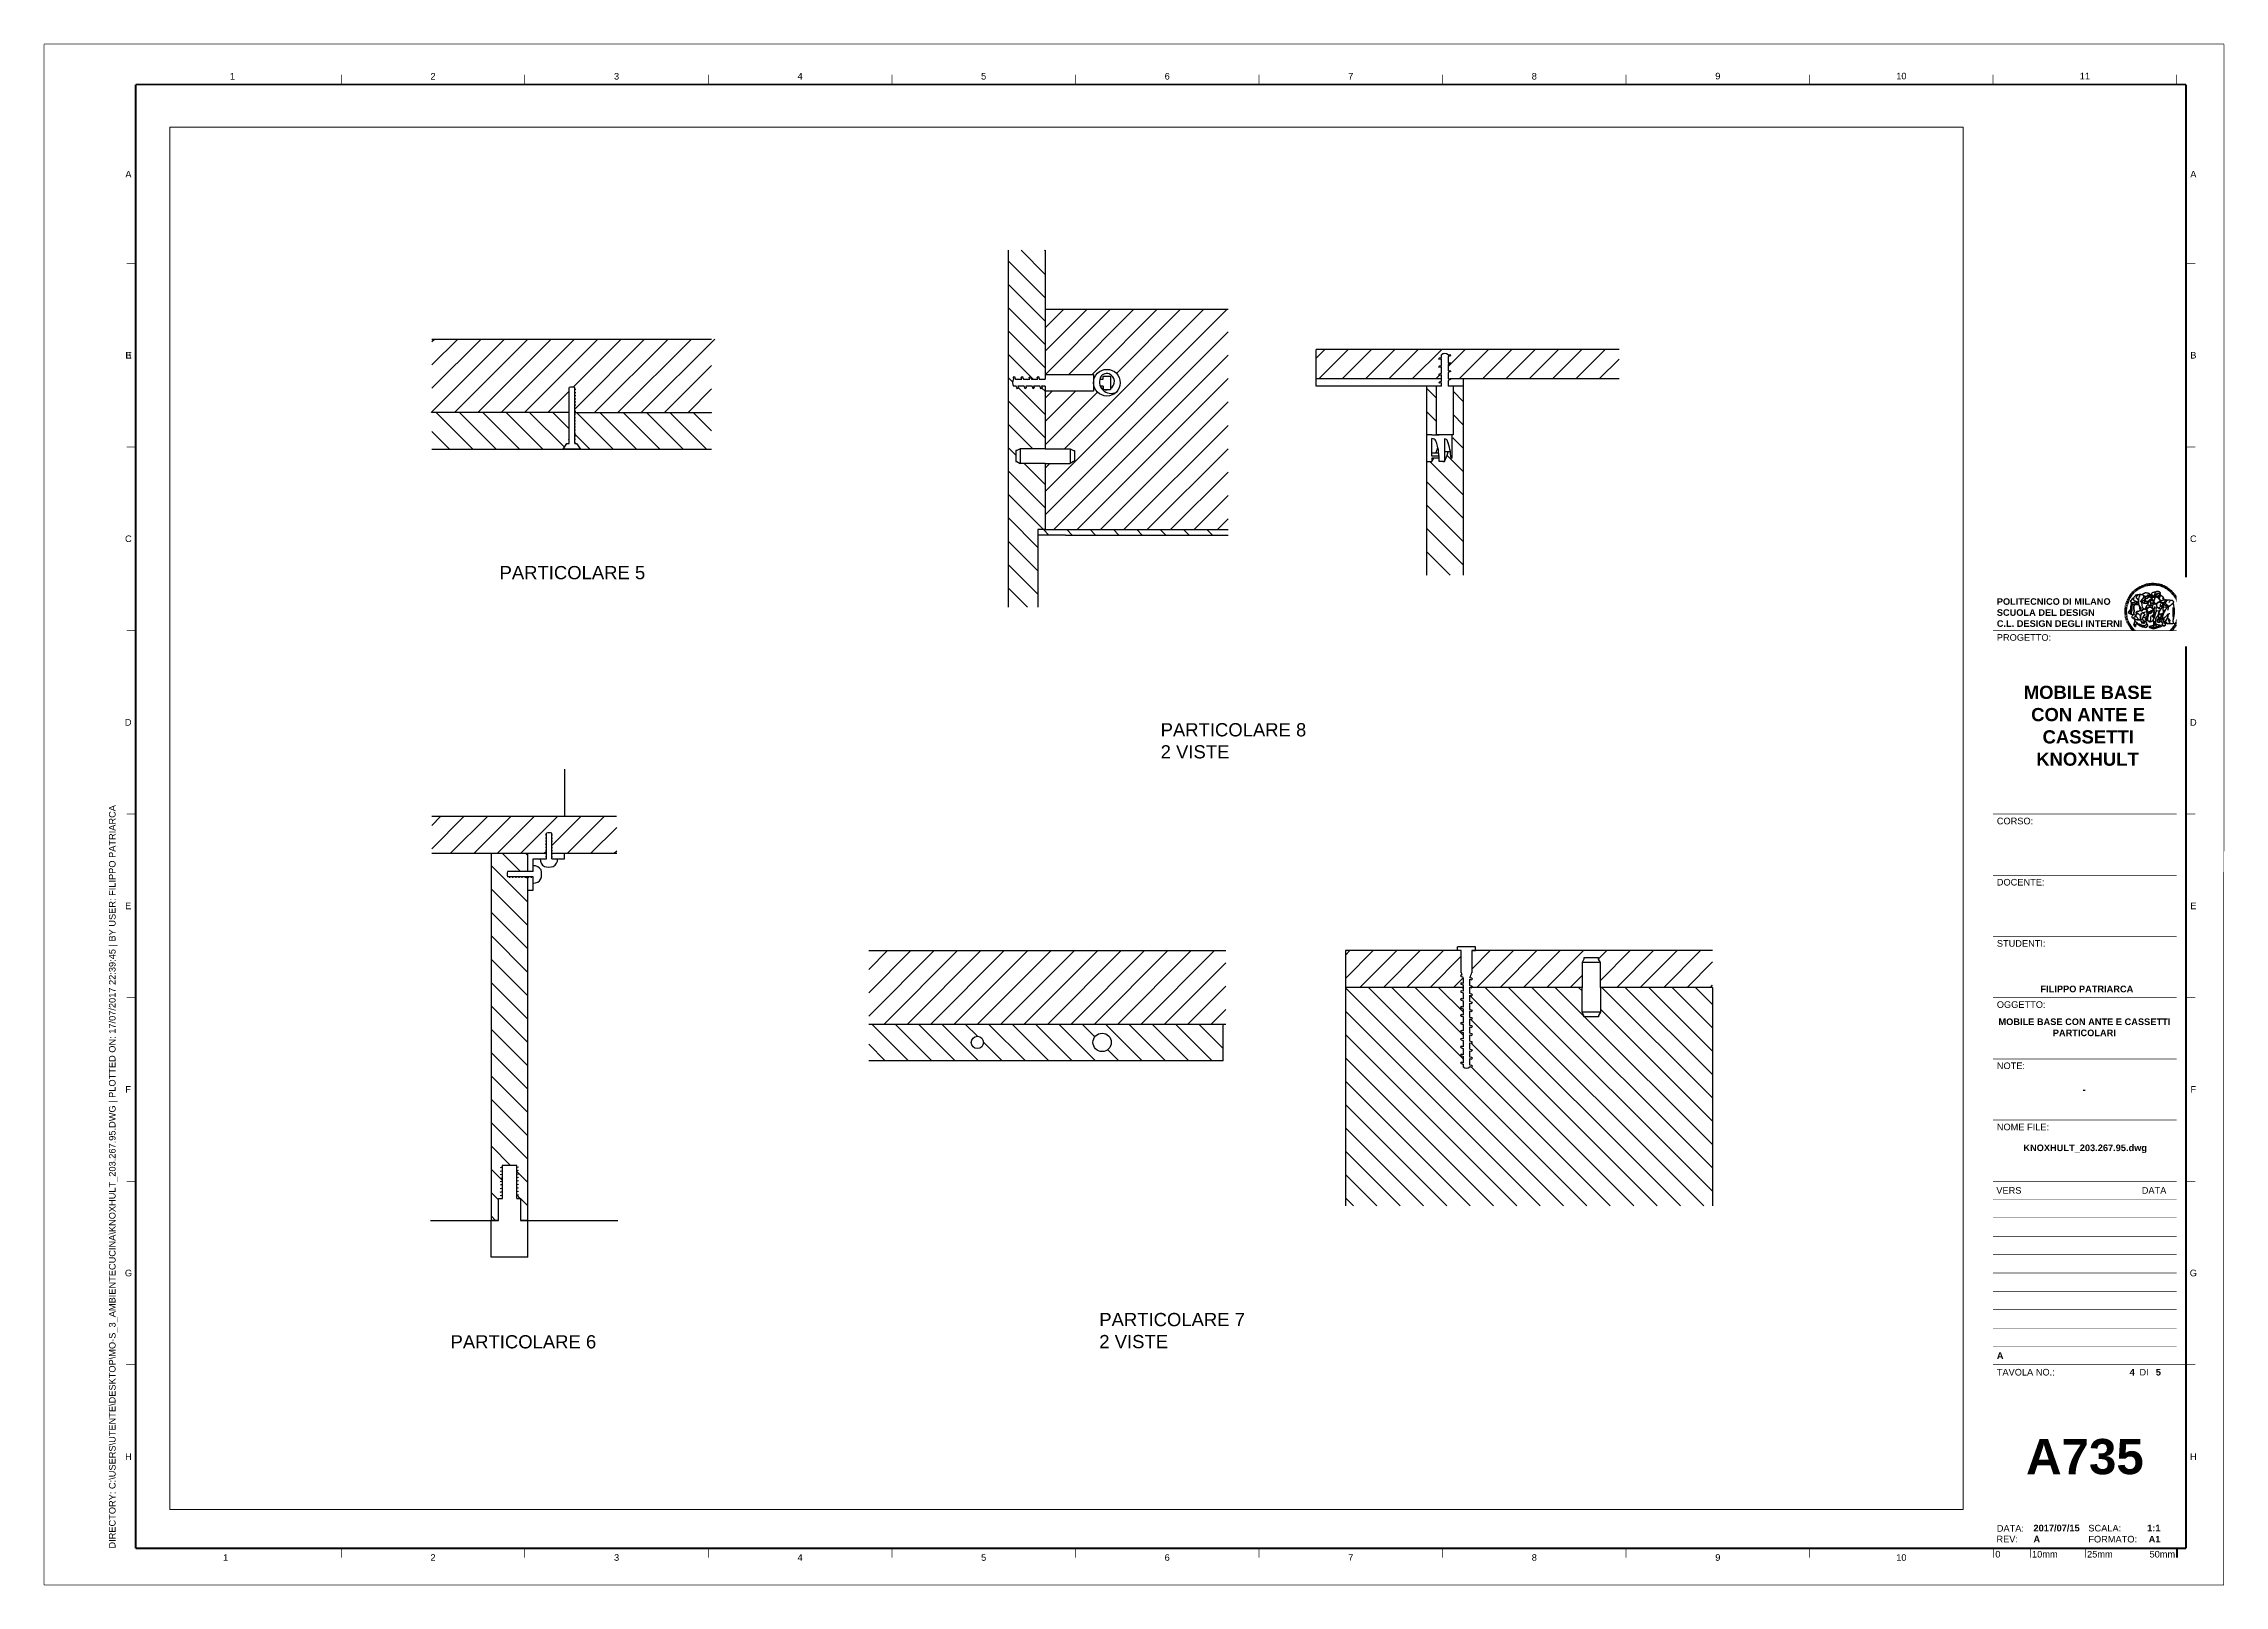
# Paper-space layout 'A735' of a CAD drawing. Header units: inches, sheet in millimetres. Extents: x -1 to 593, y -1 to 419.
# The model-space entities are those that its viewports show. They can reach past a viewport. Long polylines and large blocks are cut down to what shows.
import ezdxf
from ezdxf.enums import TextEntityAlignment as Align

# ---------------------------------------------------------------- set-up
doc = ezdxf.new("R2010")
doc.units = ezdxf.units.IN
doc.header["$MEASUREMENT"] = 0
doc.set_wipeout_variables(frame=1)
doc.linetypes.add('ACAD_ISO04W100', pattern=[30, 24, -3, 0, -3])
for name, color, linetype in [('assi', 4, 'ACAD_ISO04W100'), ('G-ANNO-LOGO', 3, 'Continuous'), ('G-ANNO-TEXT', 3, 'Continuous'), ('G-ANNO-TTLB', 3, 'Continuous')]:
    doc.layers.add(name, color=color, linetype=linetype)
doc.layers.add('G-ANNO-NPLT', color=210, linetype='Continuous', plot=False)
doc.styles.add('ARIAL', font='arial.ttf')
doc.styles.add('ARIAL-BOLD', font='')
doc.styles.add('E-ARIAL', font='arial.ttf')
doc.styles.get('ARIAL-BOLD').set_extended_font_data('Arial', bold=True)

psp = doc.layouts.new('A735')

# ---------------------------------------------------------------- texts
at = {"layer": 'G-ANNO-TEXT', "style": 'ARIAL'}
for s, p in [('1', (50.64, 410.28)), ('2', (105.29, 410.28)), ('3', (155.29, 410.28)), ('4', (205.29, 410.28)), ('5', (255.29, 410.28)), ('6', (305.29, 410.28)), ('7', (355.29, 410.28)), ('8', (405.29, 410.28)), ('9', (455.29, 410.32)), ('10', (505.29, 410.32)), ('11', (555.29, 410.32)), ('A', (22.31, 383.6)), ('A', (584.83, 383.6)), ('B', (22.26, 334.29)), ('E', (22.38, 334.29)), ('B', (584.83, 334.29)), ('C', (22.29, 284.29)), ('C', (584.83, 284.29)), ('D', (22.25, 234.29)), ('D', (584.83, 234.29)), ('E', (22.25, 184.29)), ('E', (584.83, 184.29)), ('F', (22.22, 134.29)), ('F', (584.83, 134.29)), ('G', (22.33, 84.29)), ('G', (584.83, 84.29)), ('H', (22.31, 34.29)), ('H', (584.83, 34.29)), ('1', (48.79, 6.8)), ('2', (105.29, 6.8)), ('3', (155.29, 6.8)), ('4', (205.29, 6.8)), ('5', (255.29, 6.8)), ('6', (305.29, 6.8)), ('7', (355.29, 6.8)), ('8', (405.29, 6.8)), ('9', (455.29, 6.8)), ('10', (505.29, 6.8))]:
    psp.add_text(s, height=1.8, dxfattribs=at).set_placement(p, align=Align.MIDDLE_CENTER)
at = {"layer": 'G-ANNO-TEXT', "insert": (17, 9.24), "char_height": 1.8, "attachment_point": 1, "rotation": 90, "style": 'ARIAL'}
psp.add_mtext_dynamic_manual_height_columns('DIRECTORY: C:\\\\USERS\\\\UTENTE\\\\DESKTOP\\\\MO-S_3_AMBIENTECUCINA\\\\KNOXHULT_203.267.95.DWG | PLOTTED ON: 17/07/2017 22:39:45 | BY USER: FILIPPO PATRIARCA', width=412.209, gutter_width=9, heights=[0], dxfattribs=at)

msp = doc.modelspace()

# ---------------------------------------------------------------- texts
at = {"color": 3, "char_height": 3.6, "attachment_point": 1, "style": 'ARIAL'}
for s, insert in [('PARTICOLARE 5', (1629.91, -296.82)), ('PARTICOLARE 8\\P2 VISTE', (1810, -339.63)), ('PARTICOLARE 7\\P2 VISTE', (1793.29, -500.28)), ('PARTICOLARE 6', (1616.56, -506.34))]:
    msp.add_mtext_dynamic_manual_height_columns(s, width=106.8652, gutter_width=12.5, heights=[0], dxfattribs=dict(at, insert=insert))

# ---------------------------------------------------------------- blocks, each defined once
blk = doc.blocks.new('logoPolimi')
for p, q in [((-1.49, 1.84), (-1.36, 1.68)), ((-1.41, 1.91), (-1.28, 1.74)), ((-1.32, 1.97), (-1.2, 1.8)), ((-1.22, 2.03), (-1.11, 1.85)), ((-1.13, 2.09), (-1.03, 1.9)), ((-1.03, 2.14), (-0.94, 1.95)), ((-0.93, 2.18), (-0.84, 1.99)), ((-0.83, 2.22), (-0.75, 2.03)), ((-0.72, 2.26), (-0.66, 2.06)), ((-0.61, 2.29), (-0.56, 2.09)), ((-0.51, 2.32), (-0.46, 2.11)), ((-0.4, 2.34), (-0.36, 2.13)), ((-0.29, 2.35), (-0.26, 2.14)), ((-0.18, 2.36), (-0.16, 2.15)), ((-0.07, 2.37), (-0.06, 2.16)), ((0.04, 2.37), (0.04, 2.16)), ((0.15, 2.36), (0.14, 2.16)), ((0.26, 2.36), (0.24, 2.15)), ((0.37, 2.34), (0.34, 2.13)), ((0.48, 2.32), (0.44, 2.12)), ((0.59, 2.3), (0.54, 2.09)), ((0.69, 2.27), (0.63, 2.07)), ((0.8, 2.23), (0.73, 2.03)), ((0.9, 2.19), (0.82, 2)), ((1, 2.15), (0.91, 1.96)), ((1.1, 2.1), (1, 1.91)), ((1.2, 2.04), (1.09, 1.86)), ((1.29, 1.99), (1.18, 1.81)), ((1.38, 1.92), (1.26, 1.75)), ((1.47, 1.86), (1.34, 1.69)), ((-2.37, 0.12), (-2.16, 0.11)), ((-2.37, 0.01), (-2.16, 0.01)), ((-2.36, 0.23), (-2.15, 0.21)), ((-2.35, 0.34), (-2.14, 0.31)), ((-2.33, 0.45), (-2.12, 0.41)), ((-2.3, 0.55), (-2.1, 0.51)), ((-2.28, 0.66), (-2.07, 0.6)), ((-2.24, 0.77), (-2.04, 0.7)), ((-2.2, 0.87), (-2.01, 0.79)), ((-2.16, 0.97), (-1.97, 0.89)), ((-2.11, 1.07), (-1.93, 0.98)), ((-2.06, 1.17), (-1.88, 1.07)), ((-2.01, 1.26), (-1.83, 1.15)), ((-1.94, 1.36), (-1.77, 1.24)), ((-1.88, 1.45), (-1.71, 1.32)), ((-1.84, 0.03), (-1.82, 0.35)), ((-1.81, 1.53), (-1.65, 1.4)), ((-1.74, 1.61), (-1.58, 1.47)), ((-1.73, 0.59), (-1.73, 0.59)), ((-1.73, 0.59), (-1.73, 0.59)), ((-1.66, 1.69), (-1.51, 1.54)), ((-1.65, 0.57), (-1.65, 0.57)), ((-1.59, 1.12), (-1.59, 1.12)), ((-1.58, 1.77), (-1.44, 1.61)), ((-1.51, 0.55), (-1.51, 0.55)), ((-1.51, 0.55), (-1.51, 0.55)), ((-1.31, 0.79), (-1.21, 0.75)), ((-1.21, 0.75), (-1.31, 0.79)), ((-1.21, 0.75), (-1.31, 0.79)), ((-1.21, 0.75), (-1.21, 0.75)), ((-1.21, 0.75), (-1.21, 0.75)), ((-1.19, 0.76), (-1.19, 0.76)), ((-1.19, 0.76), (-1.19, 0.76)), ((-1.17, 0.99), (-1.18, 0.99)), ((-1.18, 0.99), (-1.17, 0.99)), ((-1.16, 0.57), (-1.16, 0.57)), ((-1.16, 0.57), (-1.16, 0.57)), ((-1.1, 0.01), (-0.99, 0.06)), ((-0.99, 0.06), (-1.1, 0.01)), ((-0.99, 0.06), (-1.1, 0.01)), ((-0.99, 0.06), (-0.99, 0.06)), ((-0.99, 0.06), (-0.99, 0.06)), ((-0.97, 0.79), (-0.98, 0.79)), ((-0.89, 0.84), (-0.97, 0.79)), ((-0.97, 0.79), (-0.89, 0.84)), ((-0.96, 1.41), (-0.96, 1.41)), ((-0.96, 1.41), (-0.96, 1.41)), ((-0.89, 0.84), (-0.82, 0.87)), ((-0.82, 0.87), (-0.89, 0.84)), ((-0.89, 0.84), (-0.82, 0.87)), ((-0.88, 0.83), (-0.89, 0.84)), ((-0.85, 1.39), (-0.85, 1.39)), ((-0.85, 1.39), (-0.85, 1.39)), ((-0.84, 0.14), (-0.84, 0.14)), ((-0.77, 1.08), (-0.78, 1.08)), ((-0.78, 1.08), (-0.77, 1.08)), ((-0.61, 1.12), (-0.77, 1.08)), ((-0.77, 1.08), (-0.61, 1.12)), ((-0.77, 1.08), (-0.61, 1.12)), ((-0.75, 1.3), (-0.76, 1.29)), ((-0.76, 1.29), (-0.75, 1.3)), ((-0.65, 0.99), (-0.7, 0.96)), ((-0.69, 0.18), (-0.68, 0.18)), ((-0.66, 0.93), (-0.66, 0.93)), ((-0.66, 0.93), (-0.64, 0.93)), ((-0.66, 0.93), (-0.66, 0.93)), ((-0.66, 0.93), (-0.66, 0.93)), ((-0.63, 1.01), (-0.63, 1.01)), ((-0.63, 1.01), (-0.62, 1.01)), ((-0.63, 0.66), (-0.63, 0.66)), ((-0.6, 1.12), (-0.61, 1.12)), ((-0.61, 1.12), (-0.6, 1.12)), ((-0.61, 1.12), (-0.6, 1.12)), ((-0.61, 0.86), (-0.57, 0.85)), ((-0.57, 0.85), (-0.61, 0.86)), ((-0.61, 0.86), (-0.57, 0.85)), ((-0.53, 1.08), (-0.6, 1.12)), ((-0.6, 1.12), (-0.6, 1.11)), ((-0.6, 1.12), (-0.53, 1.08)), ((-0.57, 0.8), (-0.59, 0.8)), ((-0.57, 0.85), (-0.53, 0.84)), ((-0.57, 0.85), (-0.57, 0.85)), ((-0.57, 0.85), (-0.57, 0.85)), ((-0.57, 0.85), (-0.53, 0.84)), ((-0.56, 0.29), (-0.49, 0.48)), ((-0.56, 0.14), (-0.56, 0.29)), ((-0.5, 0.11), (-0.56, 0.14)), ((-0.53, 0.84), (-0.51, 0.84)), ((-0.53, 0.84), (-0.51, 0.84)), ((-0.53, 0.84), (-0.53, 0.84)), ((-0.51, 0.11), (-0.51, 0.11)), ((-0.51, 0.11), (-0.51, 0.11)), ((-0.34, 0.33), (-0.5, 0.11)), ((-0.49, 0.48), (-0.41, 0.55)), ((-0.42, 0.8), (-0.47, 0.79)), ((-0.42, 0.8), (-0.47, 0.79)), ((-0.47, 0.79), (-0.45, 0.76)), ((-0.47, 0.79), (-0.45, 0.76)), ((-0.45, 1.14), (-0.42, 1.11)), ((-0.42, 1.26), (-0.36, 1.22)), ((-0.41, 0.55), (-0.34, 0.49)), ((-0.4, 1.37), (-0.38, 1.38)), ((-0.39, 1.37), (-0.4, 1.37)), ((-0.35, 1.33), (-0.4, 1.37)), ((-0.39, 1.24), (-0.4, 1.23)), ((-0.38, 1.14), (-0.38, 1.14)), ((-0.34, 0.49), (-0.09, 0.48)), ((-0.16, 0.32), (-0.34, 0.33)), ((-0.14, 0.32), (-0.31, 0.34)), ((-0.28, 1.3), (-0.29, 1.3)), ((-0.28, 1.3), (-0.28, 1.3)), ((-0.16, 1.24), (-0.16, 1.25)), ((-0.16, 1.25), (-0.16, 1.25)), ((-0.16, 0.49), (-0.14, 0.64)), ((-0.06, 0.27), (-0.16, 0.32)), ((-0.1, 0.88), (-0.09, 0.87)), ((-0.08, 1.37), (-0.08, 1.38)), ((-0.08, 1.23), (-0.05, 1.21)), ((-0.05, 1.21), (-0.08, 1.23)), ((-0.08, 1.23), (-0.05, 1.21)), ((-0.03, 0.26), (-0.06, 0.27)), ((-0.05, 1.21), (-0.04, 1.21)), ((-0.04, 1.21), (-0.05, 1.21)), ((-0.04, 1.21), (-0.04, 1.21)), ((-0.04, 1.21), (-0.04, 1.21)), ((-0.04, 0.48), (-0.03, 0.26)), ((0.03, 1.15), (0.03, 1.15)), ((0.03, 0.66), (0.03, 0.67)), ((0.07, 0.58), (0.07, 0.57)), ((0.1, 1.18), (0.1, 1.18)), ((0.1, 0.84), (0.1, 0.84)), ((0.13, 1.32), (0.17, 1.19)), ((0.14, 0.71), (0.34, 0.65)), ((0.31, 0.56), (0.17, 0.63)), ((0.27, 1.61), (0.27, 1.61)), ((0.27, 1.61), (0.27, 1.61)), ((0.27, 1.61), (0.27, 1.61)), ((0.29, 1.29), (0.29, 1.29)), ((0.29, 1.29), (0.29, 1.29)), ((0.29, 1.29), (0.29, 1.29)), ((0.29, 1.29), (0.29, 1.29)), ((0.33, 0.49), (0.34, 0.49)), ((0.33, 0.03), (0.35, 0.03)), ((0.33, 0.03), (0.35, 0.03)), ((0.34, 0.65), (0.34, 0.64)), ((0.35, 0.03), (0.57, 0.06)), ((0.35, 0.03), (0.57, 0.06)), ((0.35, 0.03), (0.35, 0.03)), ((0.35, 0.03), (0.35, 0.03)), ((0.38, 1.36), (0.37, 1.35)), ((0.38, 0.34), (0.37, 0.34)), ((0.38, 0.34), (0.38, 0.34)), ((0.43, 0.67), (0.39, 0.64)), ((0.49, 1.05), (0.51, 1.13)), ((0.51, 1.13), (0.49, 1.05)), ((0.49, 1.05), (0.51, 1.13)), ((0.51, 1.31), (0.5, 1.29)), ((0.51, 1.13), (0.52, 1.23)), ((0.52, 1.23), (0.51, 1.23)), ((0.51, 1.23), (0.52, 1.23)), ((0.52, 1.23), (0.51, 1.13)), ((0.51, 1.13), (0.52, 1.23)), ((0.52, 1.24), (0.6, 1.37)), ((0.52, 1.23), (0.6, 1.36)), ((0.6, 1.36), (0.52, 1.23)), ((0.52, 1.23), (0.52, 1.23)), ((0.52, 1.23), (0.52, 1.24)), ((0.52, 1.23), (0.52, 1.23)), ((0.55, 1.07), (0.53, 1.06)), ((0.53, 1.04), (0.53, 1.06)), ((0.53, 1.05), (0.53, 1.04)), ((0.54, 0.3), (0.63, 0.32)), ((0.54, -0.08), (0.61, 0.06)), ((0.61, 0.06), (0.54, -0.08)), ((0.54, -0.08), (0.61, 0.06)), ((0.56, 0.19), (0.59, 0.21)), ((0.57, 1.07), (0.57, 1.07)), ((0.57, 1.07), (0.57, 1.07)), ((0.57, 1.07), (0.57, 1.07)), ((0.57, 1.07), (0.57, 1.07)), ((0.57, 1.07), (0.57, 1.07)), ((0.57, 1.07), (0.57, 1.07)), ((0.57, 1.07), (0.57, 1.07)), ((0.58, 0.3), (0.59, 0.29)), ((0.59, 0.78), (0.59, 0.79)), ((0.59, 0.79), (0.59, 0.79)), ((0.59, 0.79), (0.59, 0.79)), ((0.59, 0.79), (0.59, 0.78)), ((0.61, 0.06), (0.6, 0.07)), ((0.6, 0.07), (0.61, 0.06)), ((0.61, 0.06), (0.61, 0.07)), ((0.62, 0.21), (0.65, 0.22)), ((0.64, 1.37), (0.65, 1.37)), ((0.69, 0.86), (0.68, 0.86)), ((0.68, 0.86), (0.69, 0.86)), ((0.68, 0.76), (0.68, 0.76)), ((0.76, 0.26), (0.76, 0.26)), ((0.82, 0.35), (0.84, 0.36)), ((0.82, 0.35), (0.82, 0.35)), ((0.84, 0.36), (0.84, 0.37)), ((0.85, 0.34), (1.05, 0.35)), ((0.93, 1.05), (0.93, 1.05)), ((0.93, 1.05), (0.93, 1.05)), ((0.93, 1.05), (0.93, 1.04)), ((0.93, 1.05), (0.93, 1.05)), ((0.97, 0.66), (0.96, 0.66)), ((1.01, 0.97), (0.98, 0.96)), ((1.17, 0.96), (1.17, 0.95)), ((1.17, 0.95), (1.17, 0.95)), ((1.34, 0.37), (1.26, 0.04)), ((1.27, 0.37), (1.27, 0.38)), ((1.28, 0.95), (1.28, 0.95)), ((1.37, 0.73), (1.46, 0.81)), ((1.41, 0.4), (1.41, 0.41)), ((1.56, 1.79), (1.42, 1.63)), ((1.64, 1.71), (1.49, 1.56)), ((1.49, 0.9), (1.57, 0.92)), ((1.72, 1.63), (1.56, 1.49)), ((1.67, 0.6), (1.57, 0.53)), ((1.79, 1.55), (1.63, 1.41)), ((1.86, 1.47), (1.7, 1.34)), ((1.93, 1.38), (1.76, 1.26)), ((1.99, 1.29), (1.81, 1.17)), ((2.05, 1.19), (1.87, 1.09)), ((2.1, 1.1), (1.92, 1)), ((2.15, 1), (1.96, 0.91)), ((2.19, 0.9), (2, 0.82)), ((2.23, 0.79), (2.04, 0.72)), ((2.27, 0.69), (2.07, 0.63)), ((2.3, 0.58), (2.09, 0.53)), ((2.32, 0.47), (2.12, 0.43)), ((2.34, 0.37), (2.13, 0.33)), ((2.36, 0.26), (2.15, 0.23)), ((2.37, 0.15), (2.16, 0.13)), ((2.37, 0.04), (2.16, 0.03)), ((-2.37, -0.1), (-2.16, -0.09)), ((-2.36, -0.21), (-2.15, -0.19)), ((-2.35, -0.32), (-2.14, -0.29)), ((-2.33, -0.43), (-2.12, -0.39)), ((-2.31, -0.54), (-2.1, -0.49)), ((-2.28, -0.65), (-2.08, -0.59)), ((-2.25, -0.75), (-2.05, -0.69)), ((-2.21, -0.86), (-2.02, -0.78)), ((-2.17, -0.96), (-1.98, -0.87)), ((-2.12, -1.06), (-1.93, -0.96)), ((-2.07, -1.16), (-1.89, -1.05)), ((-2.04, -0.15), (-1.97, -0.2)), ((-2.01, -1.25), (-1.84, -1.14)), ((-1.95, -1.34), (-1.78, -1.22)), ((-1.89, -1.43), (-1.72, -1.31)), ((-1.82, -1.52), (-1.66, -1.38)), ((-1.75, -1.6), (-1.59, -1.46)), ((-1.67, -1.68), (-1.52, -1.53)), ((-1.58, -0.12), (-1.6, -0.18)), ((-1.6, -0.18), (-1.58, -0.28)), ((-1.57, -0.54), (-1.59, -0.54)), ((-1.59, -0.54), (-1.59, -0.54)), ((-1.59, -1.76), (-1.45, -1.6)), ((-1.56, -0.32), (-1.56, -0.31)), ((-1.56, -0.31), (-1.56, -0.31)), ((-1.53, -0.65), (-1.53, -0.65)), ((-1.53, -0.65), (-1.53, -0.65)), ((-1.51, -1.83), (-1.37, -1.67)), ((-1.48, -0.86), (-1.48, -0.85)), ((-1.42, -0.37), (-1.42, -0.37)), ((-1.42, -1.9), (-1.29, -1.73)), ((-1.38, -0.46), (-1.38, -0.46)), ((-1.33, -1.96), (-1.21, -1.79)), ((-1.31, -0.24), (-1.31, -0.23)), ((-1.31, -0.23), (-1.31, -0.24)), ((-1.23, -0.19), (-1.23, -0.19)), ((-1.23, -0.19), (-1.23, -0.19)), ((-1.23, -0.19), (-1.23, -0.19)), ((-1.23, -0.19), (-1.23, -0.19)), ((-1.01, -0.39), (-1.02, -0.39)), ((-1.02, -0.39), (-1.01, -0.39)), ((-1.02, -0.7), (-1.02, -0.7)), ((-1.02, -0.7), (-1.02, -0.7)), ((-1.02, -0.7), (-1.02, -0.7)), ((-0.79, -0.51), (-0.83, -0.58)), ((-0.83, -0.58), (-0.79, -0.51)), ((-0.83, -0.58), (-0.79, -0.51)), ((-0.78, -1.05), (-0.83, -0.94)), ((-0.83, -0.94), (-0.78, -1.05)), ((-0.83, -0.94), (-0.83, -0.94)), ((-0.83, -0.94), (-0.78, -1.05)), ((-0.82, -1.23), (-0.82, -1.23)), ((-0.82, -1.23), (-0.77, -1.23)), ((-0.77, -1.23), (-0.82, -1.23)), ((-0.82, -1.23), (-0.82, -1.23)), ((-0.77, -1.23), (-0.82, -1.23)), ((-0.75, -0.96), (-0.8, -0.89)), ((-0.8, -0.89), (-0.79, -0.92)), ((-0.79, -0.92), (-0.8, -0.89)), ((-0.8, -0.89), (-0.75, -0.96)), ((-0.79, -0.92), (-0.8, -0.89)), ((-0.8, -0.89), (-0.8, -0.89)), ((-0.8, -0.89), (-0.75, -0.96)), ((-0.79, -0.92), (-0.78, -0.95)), ((-0.78, -0.95), (-0.79, -0.92)), ((-0.78, -0.95), (-0.79, -0.92)), ((-0.77, -0.49), (-0.78, -0.48)), ((-0.78, -0.48), (-0.77, -0.49)), ((-0.78, -0.95), (-0.76, -1)), ((-0.76, -1), (-0.78, -0.95)), ((-0.76, -1), (-0.78, -0.95)), ((-0.71, -0.89), (-0.75, -0.87)), ((-0.75, -0.87), (-0.71, -0.89)), ((-0.75, -0.87), (-0.71, -0.89)), ((-0.72, -1.01), (-0.75, -0.96)), ((-0.75, -0.96), (-0.72, -1.01)), ((-0.75, -0.96), (-0.72, -1.01)), ((-0.64, -0.93), (-0.71, -0.89)), ((-0.71, -0.89), (-0.64, -0.93)), ((-0.71, -0.89), (-0.64, -0.93)), ((-0.66, -0.53), (-0.66, -0.53)), ((-0.66, -0.53), (-0.66, -0.53)), ((-0.66, -0.53), (-0.66, -0.53)), ((-0.39, -0.81), (-0.51, -0.69)), ((-0.51, -1.04), (-0.5, -1.04)), ((-0.48, -0.42), (-0.48, -0.42)), ((-0.48, -0.42), (-0.48, -0.42)), ((-0.48, -0.42), (-0.48, -0.42)), ((-0.41, -0.51), (-0.41, -0.51)), ((-0.38, -0.05), (-0.39, -0.12)), ((-0.39, -0.12), (-0.37, -0.1)), ((-0.35, -0.14), (-0.37, -0.08)), ((-0.37, -0.09), (-0.37, -0.09)), ((-0.33, -0.12), (-0.35, -0.14)), ((-0.32, -0.14), (-0.35, -0.14)), ((-0.35, -0.18), (-0.34, -0.22)), ((-0.34, -0.08), (-0.29, -0.16)), ((-0.34, -0.22), (-0.34, -0.22)), ((-0.27, -0.17), (-0.32, -0.14)), ((-0.25, -0.91), (-0.26, -0.9)), ((-0.26, -1.29), (0.1, -1.2)), ((0.1, -1.2), (-0.26, -1.29)), ((0.08, -1.4), (-0.26, -1.29)), ((-0.26, -1.29), (0.08, -1.4)), ((-0.26, -1.38), (-0.26, -1.29)), ((-0.26, -1.29), (-0.26, -1.29)), ((-0.26, -1.29), (-0.26, -1.38)), ((-0.26, -1.29), (0.08, -1.4)), ((-0.26, -1.29), (-0.26, -1.29)), ((0.08, -1.49), (-0.26, -1.38)), ((-0.26, -1.38), (0.09, -1.49)), ((-0.14, -0.15), (-0.16, -0.13)), ((-0.11, -0.04), (-0.12, -0.05)), ((-0.04, -0.41), (-0.01, -0.44)), ((-0.01, -0.44), (-0.04, -0.41)), ((-0.04, -0.41), (-0.01, -0.44)), ((0.07, -0.84), (0.07, -0.84)), ((0.07, -0.84), (0.07, -0.84)), ((0.1, -1.2), (0.08, -1.32)), ((0.08, -1.32), (0.13, -1.2)), ((0.08, -1.4), (0.72, -1.22)), ((0.72, -1.22), (0.08, -1.4)), ((0.08, -1.4), (0.72, -1.22)), ((0.72, -1.31), (0.08, -1.49)), ((0.08, -1.44), (0.08, -1.4)), ((0.08, -1.4), (0.08, -1.44)), ((0.08, -1.4), (0.08, -1.49)), ((0.08, -1.49), (0.08, -1.44)), ((0.08, -1.44), (0.08, -1.44)), ((0.08, -1.44), (0.08, -1.45)), ((0.08, -1.45), (0.08, -1.46)), ((0.08, -1.46), (0.08, -1.49)), ((0.1, -1.01), (0.09, -0.86)), ((0.1, -1.01), (0.09, -0.86)), ((0.09, -1.49), (0.72, -1.31)), ((0.1, -1.2), (0.12, -1.04)), ((0.12, -1.04), (0.1, -1.2)), ((0.13, -1.2), (0.1, -1.2)), ((0.1, -1.2), (0.13, -1.2)), ((0.13, -1.2), (0.1, -1.2)), ((0.1, -1.2), (0.1, -1.2)), ((0.11, -0.44), (0.11, -0.44)), ((0.11, -0.44), (0.11, -0.44)), ((0.12, -0.21), (0.12, -0.21)), ((0.12, -0.21), (0.12, -0.21)), ((0.12, -0.21), (0.12, -0.21)), ((0.12, -0.21), (0.12, -0.21)), ((0.12, -0.21), (0.12, -0.21)), ((0.12, -0.21), (0.12, -0.21)), ((0.12, -0.21), (0.12, -0.21)), ((0.12, -0.21), (0.12, -0.21)), ((0.12, -0.21), (0.12, -0.21)), ((0.12, -0.21), (0.12, -0.21)), ((0.12, -0.21), (0.12, -0.21)), ((0.12, -0.21), (0.12, -0.21)), ((0.12, -0.21), (0.12, -0.21)), ((0.12, -0.56), (0.14, -0.53)), ((0.14, -0.53), (0.12, -0.56)), ((0.12, -0.56), (0.14, -0.53)), ((0.12, -1.04), (0.12, -1.04)), ((0.12, -1.04), (0.12, -1.04)), ((0.12, -1.04), (0.12, -1.04)), ((0.21, -0.99), (0.13, -1.2)), ((0.13, -1.2), (0.21, -0.99)), ((0.36, -1.14), (0.13, -1.2)), ((0.13, -1.2), (0.26, -1.17)), ((0.14, -0.53), (0.16, -0.49)), ((0.16, -0.49), (0.14, -0.53)), ((0.14, -0.53), (0.16, -0.49)), ((0.16, -0.49), (0.16, -0.49)), ((0.16, -0.49), (0.16, -0.49)), ((0.28, -1.19), (0.21, -0.99)), ((0.21, -0.99), (0.31, -1.27)), ((0.24, -0.17), (0.24, -0.16)), ((0.24, -0.16), (0.24, -0.17)), ((0.25, -0.84), (0.25, -0.88)), ((0.25, -0.88), (0.25, -0.84)), ((0.25, -0.88), (0.25, -0.84)), ((0.25, -0.88), (0.29, -1.17)), ((0.26, -0.88), (0.25, -0.88)), ((0.31, -1.27), (0.25, -0.88)), ((0.26, -1.17), (0.28, -1.16)), ((0.28, -1.16), (0.36, -1.14)), ((0.29, -1.17), (0.28, -1.19)), ((0.36, -1.14), (0.72, -1.22)), ((0.72, -1.22), (0.36, -1.14)), ((0.49, -0.31), (0.49, -0.31)), ((0.49, -0.31), (0.49, -0.31)), ((0.5, -0.27), (0.5, -0.27)), ((0.51, -0.27), (0.51, -0.27)), ((0.72, -0.81), (0.75, -0.89)), ((0.72, -1.22), (0.72, -1.31)), ((0.72, -1.31), (0.72, -1.22)), ((0.74, -0.23), (0.74, -0.23)), ((0.74, -0.23), (0.75, -0.24)), ((0.75, -0.23), (0.75, -0.23)), ((0.86, -0.25), (0.82, -0.34)), ((0.87, -0.22), (0.86, -0.23)), ((0.87, -0.22), (0.86, -0.25)), ((0.96, -0.58), (0.96, -0.57)), ((1.05, -1.05), (1.04, -1.05)), ((1.28, -2), (1.17, -1.82)), ((1.37, -1.93), (1.25, -1.76)), ((1.31, -0.27), (1.3, -0.26)), ((1.3, -0.26), (1.3, -0.26)), ((1.3, -0.26), (1.3, -0.26)), ((1.3, -0.26), (1.31, -0.27)), ((1.3, -0.26), (1.3, -0.26)), ((1.46, -1.87), (1.33, -1.7)), ((1.54, -1.8), (1.41, -1.64)), ((1.63, -1.72), (1.48, -1.57)), ((1.71, -1.65), (1.55, -1.5)), ((1.78, -1.57), (1.62, -1.43)), ((1.85, -1.48), (1.69, -1.35)), ((1.92, -1.39), (1.75, -1.27)), ((1.98, -1.3), (1.81, -1.19)), ((2.04, -1.21), (1.86, -1.1)), ((2.09, -1.11), (1.91, -1.01)), ((2.14, -1.01), (1.95, -0.92)), ((2.19, -0.91), (1.99, -0.83)), ((2.23, -0.81), (2.03, -0.74)), ((2.26, -0.7), (2.06, -0.64)), ((2.29, -0.6), (2.09, -0.55)), ((2.32, -0.49), (2.11, -0.45)), ((2.34, -0.38), (2.13, -0.35)), ((2.35, -0.27), (2.15, -0.25)), ((2.37, -0.08), (2.16, -0.07)), ((2.36, -0.16), (2.16, -0.15)), ((-1.24, -2.02), (-1.13, -1.84)), ((-1.14, -2.08), (-1.04, -1.89)), ((-1.04, -2.13), (-0.95, -1.94)), ((-0.94, -2.18), (-0.86, -1.98)), ((-0.84, -2.22), (-0.77, -2.02)), ((-0.74, -2.25), (-0.67, -2.05)), ((-0.63, -2.29), (-0.57, -2.08)), ((-0.52, -2.31), (-0.48, -2.11)), ((-0.42, -2.33), (-0.38, -2.13)), ((-0.31, -2.35), (-0.28, -2.14)), ((-0.2, -2.36), (-0.18, -2.15)), ((-0.09, -2.37), (-0.08, -2.16)), ((0.03, -2.37), (0.02, -2.16)), ((0.14, -2.37), (0.12, -2.16)), ((0.25, -2.36), (0.22, -2.15)), ((0.35, -2.34), (0.32, -2.14)), ((0.46, -2.32), (0.42, -2.12)), ((0.57, -2.3), (0.52, -2.1)), ((0.68, -2.27), (0.62, -2.07)), ((0.78, -2.24), (0.71, -2.04)), ((0.89, -2.2), (0.81, -2)), ((0.99, -2.15), (0.9, -1.96)), ((1.09, -2.11), (0.99, -1.92)), ((1.19, -2.05), (1.08, -1.87))]:
    blk.add_line(p, q)
for points in [[(-1.9, 0.12), (-1.94, 0.02), (-2.05, -0.09), (-2.05, -0.09)], [(-1.86, 0.38), (-1.86, 0.38), (-1.87, 0.19), (-1.9, 0.12)], [(-1.76, 0.6), (-1.76, 0.6), (-1.84, 0.57), (-1.86, 0.38)], [(-1.86, -0.04), (-1.84, 0.02), (-1.84, 0.03), (-1.84, 0.03)], [(-1.82, 0.78), (-1.83, 0.8), (-1.85, 0.86), (-1.83, 0.88)], [(-1.82, 0.78), (-1.83, 0.8), (-1.85, 0.86), (-1.83, 0.88)], [(-1.83, 0.88), (-1.81, 0.9), (-1.76, 0.96), (-1.76, 0.96)], [(-1.83, 0.88), (-1.81, 0.9), (-1.76, 0.96), (-1.76, 0.96)], [(-1.76, 0.6), (-1.83, 0.7), (-1.78, 0.74), (-1.78, 0.74)], [(-1.78, 0.74), (-1.79, 0.74), (-1.83, 0.7), (-1.76, 0.6)], [(-1.78, 0.74), (-1.8, 0.76), (-1.81, 0.78), (-1.82, 0.78)], [(-1.78, 0.74), (-1.8, 0.76), (-1.81, 0.78), (-1.82, 0.78)], [(-1.82, 0.35), (-1.81, 0.5), (-1.73, 0.59), (-1.73, 0.59)], [(-1.82, -0.19), (-1.73, -0.07), (-1.75, 0.14), (-1.75, 0.3)], [(-1.75, 0.33), (-1.75, 0.17), (-1.73, -0.05), (-1.8, -0.17)], [(-1.78, 0.74), (-1.75, 0.72), (-1.72, 0.69), (-1.68, 0.7)], [(-1.68, 0.7), (-1.72, 0.69), (-1.75, 0.72), (-1.78, 0.74)], [(-1.68, 0.7), (-1.72, 0.69), (-1.75, 0.72), (-1.78, 0.74)], [(-1.78, 0.74), (-1.78, 0.74), (-1.78, 0.74), (-1.78, 0.74)], [(-1.76, 0.96), (-1.68, 1.1), (-1.59, 1.12), (-1.59, 1.12)], [(-1.76, 0.96), (-1.68, 1.1), (-1.6, 1.12), (-1.6, 1.12)], [(-1.73, 0.59), (-1.74, 0.59), (-1.75, 0.6), (-1.76, 0.6)], [(-1.73, 0.59), (-1.74, 0.59), (-1.75, 0.6), (-1.76, 0.6)], [(-1.75, 0.3), (-1.76, 0.47), (-1.65, 0.57), (-1.65, 0.57)], [(-1.65, 0.57), (-1.65, 0.57), (-1.76, 0.5), (-1.75, 0.33)], [(-1.65, 0.57), (-1.68, 0.58), (-1.7, 0.58), (-1.73, 0.59)], [(-1.65, 0.57), (-1.68, 0.58), (-1.7, 0.58), (-1.73, 0.59)], [(-1.5, 0.71), (-1.53, 0.74), (-1.61, 0.71), (-1.68, 0.7)], [(-1.68, 0.7), (-1.61, 0.71), (-1.53, 0.73), (-1.5, 0.71)], [(-1.5, 0.71), (-1.53, 0.73), (-1.61, 0.71), (-1.68, 0.7)], [(-1.51, 0.55), (-1.56, 0.56), (-1.61, 0.56), (-1.65, 0.57)], [(-1.65, 0.57), (-1.61, 0.56), (-1.56, 0.56), (-1.51, 0.55)], [(-1.51, 0.55), (-1.56, 0.56), (-1.61, 0.56), (-1.65, 0.57)], [(-1.59, 1.12), (-1.6, 1.06), (-1.61, 0.99), (-1.61, 0.97)], [(-1.61, 0.97), (-1.61, 0.99), (-1.6, 1.06), (-1.59, 1.12)], [(-1.61, 0.97), (-1.61, 0.99), (-1.6, 1.06), (-1.59, 1.12)], [(-1.61, 0.97), (-1.61, 0.95), (-1.56, 0.88), (-1.54, 0.87)], [(-1.54, 0.87), (-1.56, 0.88), (-1.61, 0.95), (-1.61, 0.97)], [(-1.54, 0.87), (-1.56, 0.88), (-1.61, 0.96), (-1.61, 0.97)], [(-1.59, 1.12), (-1.59, 1.13), (-1.59, 1.15), (-1.58, 1.16)], [(-1.59, 1.12), (-1.59, 1.13), (-1.59, 1.15), (-1.58, 1.16)], [(-1.58, 1.16), (-1.57, 1.21), (-1.52, 1.23), (-1.49, 1.25)], [(-1.58, 1.16), (-1.57, 1.21), (-1.52, 1.23), (-1.49, 1.25)], [(-1.58, 0.36), (-1.58, 0.48), (-1.51, 0.55), (-1.51, 0.55)], [(-1.51, 0.55), (-1.51, 0.55), (-1.58, 0.48), (-1.58, 0.36)], [(-1.51, 0.55), (-1.51, 0.55), (-1.58, 0.48), (-1.58, 0.36)], [(-1.55, 0.04), (-1.55, 0.08), (-1.58, 0.25), (-1.58, 0.36)], [(-1.58, 0.36), (-1.58, 0.25), (-1.55, 0.08), (-1.55, 0.04)], [(-1.58, 0.36), (-1.58, 0.25), (-1.55, 0.08), (-1.55, 0.04)], [(-1.58, -0.12), (-1.57, -0.06), (-1.55, 0.02), (-1.55, 0.04)], [(-1.55, 0.04), (-1.55, 0.02), (-1.57, -0.06), (-1.58, -0.12)], [(-1.55, 0.04), (-1.55, 0.02), (-1.56, -0.04), (-1.57, -0.1)], [(-1.54, 0.87), (-1.52, 0.85), (-1.47, 0.83), (-1.44, 0.83)], [(-1.44, 0.83), (-1.47, 0.83), (-1.52, 0.85), (-1.54, 0.87)], [(-1.45, 0.83), (-1.47, 0.83), (-1.52, 0.85), (-1.54, 0.87)], [(-1.51, 0.55), (-1.33, 0.54), (-1.16, 0.57), (-1.16, 0.57)], [(-1.16, 0.57), (-1.16, 0.57), (-1.33, 0.54), (-1.51, 0.55)], [(-1.16, 0.57), (-1.16, 0.57), (-1.33, 0.54), (-1.51, 0.55)], [(-1.5, 0.71), (-1.46, 0.68), (-1.4, 0.62), (-1.33, 0.66)], [(-1.33, 0.66), (-1.4, 0.62), (-1.46, 0.68), (-1.5, 0.71)], [(-1.33, 0.66), (-1.4, 0.62), (-1.46, 0.68), (-1.5, 0.71)], [(-1.49, 1.25), (-1.46, 1.26), (-1.42, 1.33), (-1.39, 1.36)], [(-1.49, 1.25), (-1.46, 1.27), (-1.43, 1.34), (-1.39, 1.36)], [(-1.31, 0.79), (-1.33, 0.79), (-1.42, 0.83), (-1.45, 0.83)], [(-1.44, 0.83), (-1.42, 0.83), (-1.33, 0.79), (-1.31, 0.79)], [(-1.31, 0.79), (-1.33, 0.79), (-1.42, 0.83), (-1.44, 0.83)], [(-1.35, 1.1), (-1.4, 1.17), (-1.36, 1.23), (-1.29, 1.31)], [(-1.29, 1.31), (-1.36, 1.23), (-1.4, 1.17), (-1.35, 1.1)], [(-1.35, 1.1), (-1.4, 1.17), (-1.36, 1.23), (-1.29, 1.31)], [(-1.39, 1.36), (-1.35, 1.38), (-1.26, 1.4), (-1.19, 1.41)], [(-1.39, 1.36), (-1.35, 1.38), (-1.26, 1.4), (-1.19, 1.41)], [(-1.18, 0.99), (-1.24, 0.97), (-1.3, 1.03), (-1.35, 1.1)], [(-1.35, 1.1), (-1.3, 1.03), (-1.24, 0.97), (-1.18, 0.99)], [(-1.18, 1), (-1.24, 0.97), (-1.3, 1.03), (-1.35, 1.1)], [(-1.33, 0.66), (-1.28, 0.7), (-1.23, 0.73), (-1.21, 0.75)], [(-1.21, 0.75), (-1.23, 0.73), (-1.28, 0.7), (-1.33, 0.66)], [(-1.21, 0.75), (-1.23, 0.73), (-1.28, 0.7), (-1.33, 0.66)], [(-1.29, 1.31), (-1.22, 1.39), (-1.01, 1.41), (-0.96, 1.41)], [(-0.96, 1.41), (-1.01, 1.41), (-1.22, 1.39), (-1.29, 1.31)], [(-1.29, 1.31), (-1.22, 1.39), (-1.01, 1.41), (-0.96, 1.41)], [(-1.24, -0.02), (-1.21, -0.01), (-1.1, 0.01), (-1.1, 0.01)], [(-1.1, 0.01), (-1.1, 0.01), (-1.21, -0.01), (-1.24, -0.02)], [(-1.1, 0.01), (-1.1, 0.01), (-1.21, -0.01), (-1.24, -0.02)], [(-1.21, 0.75), (-1.2, 0.75), (-1.19, 0.76), (-1.19, 0.76)], [(-1.19, 0.76), (-1.19, 0.76), (-1.2, 0.75), (-1.21, 0.75)], [(-1.19, 0.76), (-1.19, 0.76), (-1.2, 0.76), (-1.21, 0.75)], [(-1.19, 1.41), (-1.11, 1.43), (-0.97, 1.41), (-0.97, 1.41)], [(-1.19, 1.41), (-1.12, 1.43), (-0.98, 1.41), (-0.98, 1.41)], [(-1.19, 0.76), (-1.19, 0.77), (-1.18, 0.78), (-1.18, 0.79)], [(-1.18, 0.79), (-1.18, 0.78), (-1.19, 0.77), (-1.19, 0.76)], [(-1.19, 0.76), (-1.19, 0.77), (-1.19, 0.78), (-1.18, 0.79)], [(-1.18, 0.68), (-1.18, 0.68), (-1.19, 0.71), (-1.19, 0.76)], [(-1.19, 0.76), (-1.19, 0.71), (-1.18, 0.68), (-1.18, 0.68)], [(-1.18, 0.68), (-1.18, 0.68), (-1.19, 0.71), (-1.19, 0.76)], [(-1.18, 0.97), (-1.18, 0.97), (-1.18, 0.98), (-1.17, 0.99)], [(-1.17, 0.99), (-1.18, 0.98), (-1.18, 0.97), (-1.18, 0.97)], [(-1.18, 0.97), (-1.18, 0.97), (-1.18, 0.98), (-1.17, 0.99)], [(-1.18, 0.79), (-1.17, 0.86), (-1.18, 0.95), (-1.18, 0.97)], [(-1.18, 0.97), (-1.18, 0.95), (-1.17, 0.86), (-1.18, 0.79)], [(-1.18, 0.79), (-1.17, 0.86), (-1.18, 0.95), (-1.18, 0.97)], [(-1.16, 0.57), (-1.17, 0.6), (-1.18, 0.64), (-1.18, 0.68)], [(-1.18, 0.68), (-1.18, 0.64), (-1.17, 0.6), (-1.16, 0.57)], [(-1.16, 0.57), (-1.17, 0.6), (-1.18, 0.64), (-1.18, 0.68)], [(-1.17, 0.99), (-1.17, 1.03), (-1.16, 1.09), (-1.14, 1.13)], [(-1.09, 0.42), (-1.1, 0.44), (-1.14, 0.48), (-1.16, 0.57)], [(-1.16, 0.57), (-1.14, 0.48), (-1.1, 0.44), (-1.09, 0.42)], [(-1.09, 0.42), (-1.1, 0.44), (-1.14, 0.48), (-1.16, 0.57)], [(-1.14, 1.13), (-1.12, 1.18), (-1.05, 1.31), (-1.05, 1.31)], [(-1.12, 0.46), (-1.12, 0.46), (-1.13, 0.38), (-1.11, 0.26)], [(-1.11, 0.26), (-1.08, 0.14), (-1.05, 0.03), (-1.05, 0.03)], [(-1.02, 0.32), (-1.02, 0.32), (-1.08, 0.4), (-1.09, 0.42)], [(-1.09, 0.42), (-1.08, 0.4), (-1.02, 0.32), (-1.02, 0.32)], [(-1.02, 0.32), (-1.02, 0.32), (-1.08, 0.4), (-1.09, 0.42)], [(-0.98, 0.2), (-0.98, 0.21), (-1.02, 0.32), (-1.02, 0.32)], [(-1.02, 0.32), (-1.02, 0.32), (-0.98, 0.21), (-0.98, 0.2)], [(-0.98, 0.2), (-0.98, 0.21), (-1.02, 0.32), (-1.02, 0.32)], [(-1.01, 0.12), (-1, 0.16), (-0.98, 0.19), (-0.98, 0.2)], [(-0.98, 0.2), (-0.98, 0.19), (-1, 0.16), (-1.01, 0.12)], [(-1.01, 0.12), (-1, 0.16), (-0.98, 0.19), (-0.98, 0.2)], [(-0.99, 0.06), (-1, 0.07), (-1.01, 0.1), (-1.01, 0.12)], [(-1.01, 0.12), (-1.01, 0.1), (-1, 0.07), (-0.99, 0.06)], [(-0.99, 0.06), (-1, 0.07), (-1.01, 0.1), (-1.01, 0.12)], [(-0.99, 0.06), (-0.99, 0.06), (-0.99, 0.06), (-0.98, 0.05)], [(-0.98, 0.05), (-0.99, 0.06), (-0.99, 0.06), (-0.99, 0.06)], [(-0.99, 0.05), (-0.99, 0.06), (-0.99, 0.06), (-0.99, 0.06)], [(-0.95, 0.02), (-0.96, 0.03), (-0.97, 0.04), (-0.99, 0.05)], [(-0.98, 1.41), (-0.98, 1.41), (-0.97, 1.41), (-0.96, 1.41)], [(-0.98, 0.81), (-0.94, 0.85), (-0.92, 0.93), (-0.91, 0.97)], [(-0.91, 0.97), (-0.92, 0.93), (-0.94, 0.85), (-0.98, 0.81)], [(-0.91, 0.97), (-0.92, 0.93), (-0.94, 0.85), (-0.98, 0.81)], [(-0.98, 0.79), (-0.98, 0.81), (-0.98, 0.81), (-0.98, 0.81)], [(-0.98, 0.81), (-0.98, 0.81), (-0.98, 0.81), (-0.98, 0.79)], [(-0.98, 0.81), (-0.98, 0.81), (-0.98, 0.81), (-0.98, 0.79)], [(-0.98, 0.79), (-0.98, 0.79), (-0.98, 0.78), (-0.97, 0.77)], [(-0.98, 0.79), (-0.98, 0.79), (-0.98, 0.78), (-0.97, 0.77)], [(-0.98, 0.05), (-0.97, 0.04), (-0.96, 0.03), (-0.95, 0.02)], [(-0.95, 0.02), (-0.96, 0.03), (-0.97, 0.04), (-0.98, 0.05)], [(-0.97, 1.41), (-0.97, 1.41), (-0.97, 1.41), (-0.96, 1.41)], [(-0.97, 0.77), (-0.96, 0.74), (-0.91, 0.64), (-0.91, 0.57)], [(-0.97, 0.77), (-0.96, 0.74), (-0.91, 0.64), (-0.91, 0.57)], [(-0.96, 1.41), (-0.94, 1.41), (-0.9, 1.41), (-0.85, 1.39)], [(-0.96, 1.41), (-0.94, 1.41), (-0.9, 1.41), (-0.85, 1.39)], [(-0.95, 0.02), (-0.94, 0.01), (-0.92, 0.01), (-0.9, 0.01)], [(-0.9, 0.01), (-0.92, 0.01), (-0.94, 0.01), (-0.95, 0.02)], [(-0.91, 0.01), (-0.92, 0.01), (-0.94, 0.01), (-0.95, 0.02)], [(-0.91, 0.97), (-0.89, 1), (-0.87, 1.01), (-0.84, 1.02)], [(-0.84, 1.02), (-0.87, 1.01), (-0.89, 1), (-0.91, 0.97)], [(-0.84, 1.02), (-0.87, 1.01), (-0.89, 1.01), (-0.91, 0.97)], [(-0.91, 0.57), (-0.91, 0.5), (-0.9, 0.43), (-0.88, 0.37)], [(-0.91, 0.57), (-0.91, 0.5), (-0.9, 0.43), (-0.88, 0.37)], [(-0.87, 0.03), (-0.87, 0.03), (-0.89, 0.01), (-0.91, 0.01)], [(-0.9, 0.01), (-0.89, 0.01), (-0.87, 0.03), (-0.87, 0.03)], [(-0.87, 0.03), (-0.87, 0.03), (-0.89, 0.01), (-0.9, 0.01)], [(-0.88, 0.84), (-0.88, 0.84), (-0.89, 0.79), (-0.88, 0.77)], [(-0.88, 0.77), (-0.89, 0.79), (-0.88, 0.83), (-0.88, 0.83)], [(-0.74, 0.66), (-0.85, 0.67), (-0.88, 0.77), (-0.88, 0.77)], [(-0.88, 0.77), (-0.88, 0.77), (-0.85, 0.67), (-0.74, 0.66)], [(-0.88, 0.37), (-0.86, 0.32), (-0.83, 0.25), (-0.82, 0.25)], [(-0.88, 0.37), (-0.86, 0.32), (-0.83, 0.25), (-0.82, 0.25)], [(-0.87, 0.03), (-0.86, 0.03), (-0.86, 0.05), (-0.86, 0.06)], [(-0.86, 0.06), (-0.86, 0.05), (-0.86, 0.03), (-0.87, 0.03)], [(-0.86, 0.06), (-0.86, 0.05), (-0.86, 0.03), (-0.87, 0.03)], [(-0.85, 1.39), (-0.86, 1.42), (-0.8, 1.45), (-0.8, 1.46)], [(-0.85, 1.39), (-0.86, 1.42), (-0.83, 1.44), (-0.82, 1.45)], [(-0.86, 0.06), (-0.86, 0.07), (-0.86, 0.1), (-0.85, 0.11)], [(-0.85, 0.11), (-0.86, 0.1), (-0.86, 0.07), (-0.86, 0.06)], [(-0.85, 0.11), (-0.86, 0.1), (-0.86, 0.07), (-0.86, 0.06)], [(-0.81, 1.36), (-0.83, 1.37), (-0.84, 1.38), (-0.85, 1.39)], [(-0.85, 1.39), (-0.84, 1.38), (-0.83, 1.37), (-0.81, 1.36)], [(-0.85, 1.39), (-0.84, 1.38), (-0.83, 1.37), (-0.81, 1.36)], [(-0.85, 0.11), (-0.85, 0.12), (-0.84, 0.14), (-0.84, 0.14)], [(-0.84, 0.14), (-0.84, 0.14), (-0.85, 0.12), (-0.85, 0.11)], [(-0.84, 0.14), (-0.84, 0.14), (-0.85, 0.12), (-0.85, 0.11)], [(-0.84, 1.02), (-0.83, 1.03), (-0.81, 1.05), (-0.78, 1.08)], [(-0.78, 1.08), (-0.81, 1.05), (-0.83, 1.03), (-0.84, 1.02)], [(-0.78, 1.08), (-0.81, 1.05), (-0.83, 1.03), (-0.84, 1.02)], [(-0.84, 0.14), (-0.83, 0.15), (-0.81, 0.16), (-0.81, 0.16)], [(-0.81, 0.16), (-0.81, 0.16), (-0.83, 0.15), (-0.84, 0.14)], [(-0.81, 0.16), (-0.81, 0.16), (-0.84, 0.15), (-0.84, 0.14)], [(-0.84, 0.15), (-0.84, 0.15), (-0.84, 0.15), (-0.84, 0.14)], [(-0.84, 0.14), (-0.84, 0.14), (-0.84, 0.14), (-0.84, 0.14)], [(-0.84, 0.14), (-0.84, 0.14), (-0.84, 0.14), (-0.84, 0.14)], [(-0.84, 0.14), (-0.84, 0.14), (-0.84, 0.14), (-0.84, 0.14)], [(-0.82, 1.45), (-0.82, 1.45), (-0.8, 1.45), (-0.8, 1.45)], [(-0.82, 0.87), (-0.82, 0.87), (-0.72, 0.91), (-0.66, 0.93)], [(-0.66, 0.93), (-0.72, 0.91), (-0.82, 0.87), (-0.82, 0.87)], [(-0.82, 0.87), (-0.82, 0.87), (-0.72, 0.91), (-0.66, 0.93)], [(-0.82, 0.25), (-0.8, 0.25), (-0.77, 0.24), (-0.77, 0.23)], [(-0.82, 0.25), (-0.8, 0.25), (-0.78, 0.24), (-0.77, 0.23)], [(-0.76, 1.29), (-0.77, 1.32), (-0.79, 1.34), (-0.81, 1.36)], [(-0.81, 1.36), (-0.79, 1.34), (-0.77, 1.32), (-0.76, 1.29)], [(-0.81, 1.36), (-0.79, 1.34), (-0.77, 1.32), (-0.76, 1.3)], [(-0.81, 0.16), (-0.8, 0.17), (-0.8, 0.17), (-0.79, 0.18)], [(-0.79, 0.18), (-0.8, 0.17), (-0.8, 0.17), (-0.81, 0.16)], [(-0.79, 0.18), (-0.8, 0.17), (-0.8, 0.17), (-0.81, 0.16)], [(-0.8, 1.46), (-0.8, 1.49), (-0.69, 1.51), (-0.69, 1.51)], [(-0.8, 1.46), (-0.8, 1.49), (-0.75, 1.49), (-0.75, 1.49)], [(-0.8, 1.45), (-0.8, 1.45), (-0.8, 1.46), (-0.8, 1.46)], [(-0.79, 0.18), (-0.78, 0.18), (-0.77, 0.16), (-0.77, 0.16)], [(-0.77, 0.16), (-0.77, 0.16), (-0.78, 0.18), (-0.79, 0.18)], [(-0.77, 0.16), (-0.77, 0.16), (-0.78, 0.18), (-0.79, 0.18)], [(-0.78, 1.08), (-0.77, 1.1), (-0.76, 1.13), (-0.75, 1.16)], [(-0.75, 1.16), (-0.76, 1.13), (-0.77, 1.1), (-0.78, 1.08)], [(-0.75, 1.16), (-0.76, 1.13), (-0.77, 1.1), (-0.78, 1.08)], [(-0.77, 0.23), (-0.76, 0.22), (-0.72, 0.2), (-0.71, 0.2)], [(-0.77, 0.23), (-0.76, 0.22), (-0.72, 0.2), (-0.71, 0.2)], [(-0.77, 0.16), (-0.77, 0.16), (-0.74, 0.16), (-0.7, 0.17)], [(-0.7, 0.17), (-0.74, 0.16), (-0.77, 0.16), (-0.77, 0.16)], [(-0.7, 0.17), (-0.74, 0.16), (-0.77, 0.16), (-0.77, 0.16)], [(-0.76, 1.3), (-0.74, 1.25), (-0.73, 1.2), (-0.75, 1.16)], [(-0.75, 1.16), (-0.73, 1.2), (-0.74, 1.25), (-0.76, 1.29)], [(-0.76, 1.29), (-0.74, 1.25), (-0.73, 1.2), (-0.75, 1.16)], [(-0.75, 1.49), (-0.75, 1.52), (-0.69, 1.51), (-0.69, 1.51)], [(-0.7, 1.26), (-0.7, 1.28), (-0.73, 1.28), (-0.75, 1.3)], [(-0.75, 1.3), (-0.73, 1.28), (-0.7, 1.28), (-0.7, 1.26)], [(-0.71, 1.24), (-0.72, 1.25), (-0.73, 1.27), (-0.75, 1.28)], [(-0.63, 0.66), (-0.63, 0.66), (-0.73, 0.66), (-0.74, 0.66)], [(-0.74, 0.66), (-0.73, 0.66), (-0.63, 0.66), (-0.63, 0.66)], [(-0.65, 1.23), (-0.67, 1.24), (-0.71, 1.23), (-0.71, 1.24)], [(-0.71, 0.2), (-0.7, 0.2), (-0.69, 0.19), (-0.69, 0.18)], [(-0.71, 0.2), (-0.7, 0.2), (-0.69, 0.19), (-0.69, 0.18)], [(-0.65, 1.23), (-0.67, 1.24), (-0.7, 1.25), (-0.7, 1.26)], [(-0.7, 1.26), (-0.7, 1.25), (-0.67, 1.24), (-0.65, 1.23)], [(-0.7, 0.17), (-0.69, 0.17), (-0.68, 0.18), (-0.69, 0.18)], [(-0.69, 0.18), (-0.68, 0.18), (-0.69, 0.17), (-0.7, 0.17)], [(-0.69, 0.18), (-0.68, 0.18), (-0.69, 0.17), (-0.7, 0.17)], [(-0.69, 1.51), (-0.69, 1.59), (-0.51, 1.55), (-0.51, 1.55)], [(-0.69, 1.51), (-0.66, 1.55), (-0.66, 1.55), (-0.66, 1.55)], [(-0.66, 0.67), (-0.69, 0.69), (-0.68, 0.72), (-0.68, 0.76)], [(-0.68, 0.76), (-0.68, 0.72), (-0.69, 0.69), (-0.66, 0.67)], [(-0.66, 0.68), (-0.69, 0.69), (-0.68, 0.72), (-0.68, 0.76)], [(-0.68, 0.76), (-0.68, 0.79), (-0.67, 0.82), (-0.66, 0.83)], [(-0.66, 0.83), (-0.67, 0.82), (-0.68, 0.79), (-0.68, 0.76)], [(-0.68, 0.76), (-0.68, 0.79), (-0.67, 0.82), (-0.66, 0.83)], [(-0.68, 0.18), (-0.68, 0.18), (-0.56, 0.15), (-0.51, 0.11)], [(-0.68, 0.18), (-0.68, 0.18), (-0.56, 0.15), (-0.51, 0.11)], [(-0.66, 1.55), (-0.63, 1.57), (-0.51, 1.55), (-0.51, 1.55)], [(-0.62, 0.95), (-0.63, 0.95), (-0.64, 0.94), (-0.66, 0.93)], [(-0.66, 0.93), (-0.64, 0.94), (-0.63, 0.95), (-0.62, 0.95)], [(-0.66, 0.83), (-0.65, 0.85), (-0.61, 0.86), (-0.61, 0.86)], [(-0.61, 0.86), (-0.61, 0.86), (-0.65, 0.84), (-0.66, 0.83)], [(-0.66, 0.83), (-0.65, 0.84), (-0.61, 0.86), (-0.61, 0.86)], [(-0.63, 0.66), (-0.64, 0.67), (-0.65, 0.67), (-0.66, 0.68)], [(-0.63, 0.66), (-0.64, 0.67), (-0.65, 0.67), (-0.66, 0.67)], [(-0.66, 0.67), (-0.65, 0.67), (-0.64, 0.67), (-0.63, 0.66)], [(-0.59, 1.24), (-0.6, 1.23), (-0.63, 1.22), (-0.65, 1.23)], [(-0.65, 1.23), (-0.63, 1.22), (-0.6, 1.23), (-0.59, 1.24)], [(-0.56, 1.24), (-0.56, 1.24), (-0.63, 1.22), (-0.65, 1.23)], [(-0.63, 1.01), (-0.63, 1.01), (-0.64, 1), (-0.65, 0.99)], [(-0.64, 0.93), (-0.64, 0.93), (-0.58, 0.88), (-0.57, 0.85)], [(-0.64, 0.93), (-0.64, 0.93), (-0.58, 0.88), (-0.57, 0.85)], [(-0.6, 1.11), (-0.6, 1.11), (-0.59, 1.05), (-0.63, 1.01)], [(-0.6, 1.11), (-0.6, 1.11), (-0.59, 1.05), (-0.63, 1.01)], [(-0.5, 0.65), (-0.55, 0.61), (-0.6, 0.64), (-0.63, 0.66)], [(-0.5, 0.65), (-0.55, 0.61), (-0.6, 0.64), (-0.63, 0.66)], [(-0.62, 1.01), (-0.62, 1.01), (-0.62, 0.97), (-0.62, 0.95)], [(-0.62, 0.95), (-0.62, 0.97), (-0.62, 1.01), (-0.62, 1.01)], [(-0.56, 1.24), (-0.56, 1.24), (-0.57, 1.25), (-0.59, 1.24)], [(-0.59, 1.24), (-0.57, 1.25), (-0.56, 1.24), (-0.56, 1.24)], [(-0.41, 0.55), (-0.41, 0.55), (-0.59, 0.44), (-0.56, 0.15)], [(-0.52, 0.81), (-0.53, 0.8), (-0.56, 0.79), (-0.57, 0.8)], [(-0.57, 0.01), (-0.57, 0.01), (-0.38, -0.06), (-0.35, -0.15)], [(-0.49, 1.27), (-0.5, 1.26), (-0.53, 1.24), (-0.56, 1.24)], [(-0.52, 1.26), (-0.53, 1.26), (-0.54, 1.22), (-0.56, 1.24)], [(-0.56, 1.24), (-0.54, 1.22), (-0.53, 1.26), (-0.52, 1.26)], [(-0.47, 1.06), (-0.49, 1.06), (-0.53, 1.08), (-0.53, 1.08)], [(-0.53, 1.08), (-0.53, 1.08), (-0.49, 1.06), (-0.47, 1.06)], [(-0.53, 0.84), (-0.53, 0.84), (-0.52, 0.81), (-0.52, 0.81)], [(-0.49, 1.27), (-0.5, 1.26), (-0.51, 1.26), (-0.52, 1.26)], [(-0.52, 1.26), (-0.51, 1.26), (-0.5, 1.26), (-0.49, 1.27)], [(-0.51, 0.12), (-0.51, 0.12), (-0.52, 0.19), (-0.49, 0.21)], [(-0.51, 0.19), (-0.51, 0.18), (-0.52, 0.15), (-0.51, 0.14)], [(-0.51, 1.55), (-0.43, 1.57), (-0.43, 1.53), (-0.43, 1.53)], [(-0.51, 1.55), (-0.43, 1.57), (-0.35, 1.51), (-0.35, 1.51)], [(-0.51, 0.84), (-0.51, 0.84), (-0.46, 0.83), (-0.45, 0.83)], [(-0.51, 0.84), (-0.51, 0.84), (-0.46, 0.83), (-0.45, 0.83)], [(-0.42, 0.27), (-0.43, 0.27), (-0.5, 0.2), (-0.51, 0.19)], [(-0.51, 0.14), (-0.51, 0.13), (-0.47, 0.05), (-0.47, 0.04)], [(-0.51, 0.11), (-0.51, 0.11), (-0.51, 0.11), (-0.51, 0.11)], [(-0.51, 0.11), (-0.51, 0.11), (-0.47, 0.1), (-0.46, 0.04)], [(-0.51, 0.11), (-0.51, 0.11), (-0.51, 0.11), (-0.51, 0.11)], [(-0.51, 0.11), (-0.5, 0.11), (-0.5, 0.1), (-0.49, 0.1)], [(-0.47, 0.71), (-0.46, 0.66), (-0.5, 0.65), (-0.5, 0.65)], [(-0.47, 0.71), (-0.46, 0.66), (-0.5, 0.65), (-0.5, 0.65)], [(-0.44, 1.3), (-0.45, 1.3), (-0.47, 1.28), (-0.49, 1.27)], [(-0.49, 1.27), (-0.47, 1.28), (-0.45, 1.3), (-0.44, 1.3)], [(-0.44, 1.3), (-0.45, 1.3), (-0.47, 1.28), (-0.49, 1.27)], [(-0.49, 0.21), (-0.48, 0.21), (-0.47, 0.22), (-0.47, 0.23)], [(-0.49, 0.21), (-0.49, 0.21), (-0.49, 0.21), (-0.49, 0.21)], [(-0.37, -0.09), (-0.37, -0.07), (-0.49, 0.1), (-0.49, 0.1)], [(-0.46, 1.08), (-0.46, 1.07), (-0.46, 1.06), (-0.47, 1.06)], [(-0.47, 1.06), (-0.46, 1.06), (-0.46, 1.07), (-0.46, 1.08)], [(-0.45, 0.76), (-0.44, 0.74), (-0.47, 0.71), (-0.47, 0.71)], [(-0.45, 0.76), (-0.44, 0.74), (-0.47, 0.71), (-0.47, 0.71)], [(-0.47, 0.23), (-0.46, 0.24), (-0.44, 0.27), (-0.42, 0.27)], [(-0.47, 0.04), (-0.47, 0.03), (-0.44, 0.02), (-0.44, 0.01)], [(-0.44, 1.1), (-0.45, 1.1), (-0.46, 1.08), (-0.46, 1.08)], [(-0.46, 1.08), (-0.46, 1.09), (-0.45, 1.1), (-0.44, 1.1)], [(-0.46, 0.04), (-0.46, 0.03), (-0.45, 0.03), (-0.44, 0.02)], [(-0.45, 0.83), (-0.44, 0.83), (-0.39, 0.82), (-0.39, 0.82)], [(-0.45, 0.83), (-0.44, 0.83), (-0.39, 0.82), (-0.39, 0.82)], [(-0.36, 0.68), (-0.36, 0.66), (-0.45, 0.58), (-0.41, 0.55)], [(-0.41, 0.55), (-0.45, 0.58), (-0.4, 0.62), (-0.39, 0.62)], [(-0.41, 1.32), (-0.42, 1.3), (-0.43, 1.3), (-0.44, 1.3)], [(-0.44, 1.3), (-0.43, 1.3), (-0.42, 1.3), (-0.41, 1.32)], [(-0.41, 1.32), (-0.42, 1.3), (-0.43, 1.3), (-0.44, 1.3)], [(-0.42, 1.11), (-0.42, 1.11), (-0.44, 1.1), (-0.44, 1.1)], [(-0.44, 1.1), (-0.44, 1.1), (-0.42, 1.11), (-0.42, 1.11)], [(-0.44, 0.02), (-0.43, 0.01), (-0.44, 0.01), (-0.43, 0)], [(-0.44, 0.01), (-0.43, 0), (-0.43, -0.02), (-0.38, -0.05)], [(-0.43, 1.53), (-0.37, 1.53), (-0.35, 1.5), (-0.35, 1.5)], [(-0.4, 1.12), (-0.4, 1.11), (-0.42, 1.11), (-0.42, 1.11)], [(-0.42, 1.11), (-0.42, 1.11), (-0.4, 1.11), (-0.4, 1.12)], [(-0.39, 0.82), (-0.39, 0.81), (-0.42, 0.8), (-0.42, 0.8)], [(-0.39, 0.82), (-0.39, 0.81), (-0.42, 0.8), (-0.42, 0.8)], [(-0.35, 0.32), (-0.36, 0.31), (-0.41, 0.28), (-0.42, 0.27)], [(-0.42, 0.27), (-0.41, 0.27), (-0.39, 0.28), (-0.38, 0.3)], [(-0.4, 1.37), (-0.4, 1.37), (-0.39, 1.33), (-0.41, 1.32)], [(-0.41, 1.32), (-0.39, 1.33), (-0.4, 1.37), (-0.4, 1.37)], [(-0.4, 1.37), (-0.4, 1.37), (-0.39, 1.33), (-0.41, 1.32)], [(-0.34, 0.49), (-0.35, 0.51), (-0.36, 0.52), (-0.41, 0.55)], [(-0.41, 0.55), (-0.36, 0.52), (-0.35, 0.51), (-0.34, 0.49)], [(-0.38, 1.14), (-0.38, 1.14), (-0.39, 1.12), (-0.4, 1.12)], [(-0.4, 1.12), (-0.39, 1.12), (-0.38, 1.14), (-0.38, 1.14)], [(-0.37, 1.36), (-0.38, 1.36), (-0.38, 1.35), (-0.39, 1.37)], [(-0.39, 0.63), (-0.39, 0.64), (-0.38, 0.65), (-0.36, 0.67)], [(-0.39, 0.62), (-0.38, 0.63), (-0.39, 0.63), (-0.39, 0.63)], [(-0.38, 1.38), (-0.38, 1.38), (-0.38, 1.36), (-0.36, 1.36)], [(-0.38, 1.14), (-0.38, 1.14), (-0.35, 1.11), (-0.35, 1.15)], [(-0.35, 1.14), (-0.35, 1.11), (-0.38, 1.14), (-0.38, 1.14)], [(-0.38, 0.3), (-0.37, 0.31), (-0.34, 0.35), (-0.3, 0.34)], [(-0.35, 1.34), (-0.37, 1.35), (-0.37, 1.36), (-0.37, 1.36)], [(-0.36, 1.36), (-0.36, 1.36), (-0.37, 1.35), (-0.35, 1.34)], [(-0.36, 0.67), (-0.34, 0.68), (-0.35, 0.68), (-0.35, 0.73)], [(-0.35, 0.73), (-0.36, 0.68), (-0.35, 0.69), (-0.36, 0.68)], [(-0.35, 1.5), (-0.33, 1.52), (-0.31, 1.5), (-0.31, 1.5)], [(-0.35, 1.51), (-0.28, 1.52), (-0.25, 1.44), (-0.25, 1.44)], [(-0.28, 1.3), (-0.31, 1.32), (-0.34, 1.34), (-0.35, 1.34)], [(-0.35, 1.34), (-0.34, 1.34), (-0.31, 1.32), (-0.28, 1.3)], [(-0.28, 1.31), (-0.31, 1.32), (-0.31, 1.31), (-0.35, 1.33)], [(-0.3, 1.28), (-0.3, 1.26), (-0.34, 1.18), (-0.35, 1.14)], [(-0.35, 1.15), (-0.34, 1.18), (-0.3, 1.26), (-0.3, 1.28)], [(-0.3, 0.9), (-0.3, 0.9), (-0.34, 0.77), (-0.35, 0.73)], [(-0.35, 0.73), (-0.34, 0.78), (-0.32, 0.79), (-0.32, 0.79)], [(-0.31, 0.34), (-0.31, 0.34), (-0.34, 0.33), (-0.35, 0.32)], [(-0.25, 0.48), (-0.27, 0.49), (-0.33, 0.47), (-0.34, 0.49)], [(-0.34, 0.49), (-0.33, 0.47), (-0.21, 0.46), (-0.18, 0.47)], [(-0.32, 0.79), (-0.33, 0.84), (-0.31, 0.88), (-0.31, 0.88)], [(-0.31, 1.5), (-0.26, 1.48), (-0.25, 1.44), (-0.25, 1.44)], [(-0.31, 0.88), (-0.31, 0.91), (-0.26, 0.94), (-0.26, 0.94)], [(-0.29, 1.3), (-0.29, 1.3), (-0.29, 1.29), (-0.3, 1.28)], [(-0.3, 1.28), (-0.29, 1.29), (-0.29, 1.3), (-0.29, 1.3)], [(-0.3, 1.19), (-0.3, 1.2), (-0.26, 1.22), (-0.26, 1.22)], [(-0.3, 1.19), (-0.3, 1.2), (-0.26, 1.22), (-0.26, 1.22)], [(-0.25, 1.17), (-0.28, 1.17), (-0.29, 1.18), (-0.3, 1.19)], [(-0.25, 1.17), (-0.28, 1.17), (-0.29, 1.19), (-0.3, 1.19)], [(-0.26, 0.94), (-0.26, 0.94), (-0.29, 0.92), (-0.3, 0.9)], [(-0.3, 0.34), (-0.25, 0.33), (-0.15, 0.33), (-0.14, 0.32)], [(-0.25, 1.3), (-0.26, 1.3), (-0.27, 1.3), (-0.28, 1.31)], [(-0.25, 1.3), (-0.26, 1.3), (-0.27, 1.3), (-0.28, 1.3)], [(-0.26, 1.22), (-0.26, 1.22), (-0.22, 1.24), (-0.18, 1.24)], [(-0.26, 1.22), (-0.26, 1.22), (-0.22, 1.24), (-0.18, 1.24)], [(-0.26, 0.94), (-0.23, 1), (-0.18, 0.98), (-0.18, 0.98)], [(-0.18, 0.98), (-0.18, 0.98), (-0.23, 1), (-0.26, 0.94)], [(-0.25, 1.44), (-0.19, 1.42), (-0.22, 1.38), (-0.22, 1.38)], [(-0.25, 1.44), (-0.19, 1.42), (-0.21, 1.33), (-0.22, 1.33)], [(-0.22, 1.33), (-0.22, 1.32), (-0.22, 1.3), (-0.25, 1.3)], [(-0.22, 1.32), (-0.22, 1.32), (-0.22, 1.3), (-0.25, 1.3)], [(-0.22, 1.18), (-0.23, 1.17), (-0.23, 1.17), (-0.25, 1.17)], [(-0.22, 1.18), (-0.23, 1.17), (-0.23, 1.17), (-0.25, 1.17)], [(-0.18, 0.47), (-0.18, 0.47), (-0.23, 0.46), (-0.25, 0.48)], [(-0.22, 1.38), (-0.18, 1.35), (-0.21, 1.33), (-0.22, 1.32)], [(-0.21, 1.18), (-0.21, 1.19), (-0.22, 1.18), (-0.22, 1.18)], [(-0.21, 1.18), (-0.21, 1.18), (-0.22, 1.18), (-0.22, 1.18)], [(-0.22, 0.88), (-0.21, 0.91), (-0.19, 0.95), (-0.17, 0.96)], [(-0.17, 0.96), (-0.19, 0.95), (-0.21, 0.91), (-0.22, 0.88)], [(-0.22, 0.88), (-0.21, 0.91), (-0.19, 0.96), (-0.17, 0.96)], [(-0.19, 0.81), (-0.21, 0.83), (-0.22, 0.85), (-0.22, 0.88)], [(-0.22, 0.88), (-0.22, 0.85), (-0.21, 0.83), (-0.19, 0.81)], [(-0.19, 0.82), (-0.21, 0.83), (-0.22, 0.85), (-0.22, 0.88)], [(-0.13, 1.11), (-0.13, 1.11), (-0.2, 1.17), (-0.21, 1.18)], [(-0.13, 1.11), (-0.13, 1.11), (-0.2, 1.17), (-0.21, 1.18)], [(-0.16, 0), (-0.16, -0.01), (-0.17, -0.02), (-0.21, -0.04)], [(-0.17, 0.75), (-0.17, 0.77), (-0.18, 0.8), (-0.19, 0.82)], [(-0.17, 0.75), (-0.17, 0.77), (-0.18, 0.8), (-0.19, 0.81)], [(-0.19, 0.81), (-0.18, 0.8), (-0.17, 0.77), (-0.17, 0.75)], [(-0.19, -0.02), (-0.18, -0.02), (-0.16, -0.01), (-0.16, 0)], [(-0.18, 1.24), (-0.17, 1.24), (-0.17, 1.24), (-0.16, 1.25)], [(-0.18, 1.24), (-0.17, 1.24), (-0.17, 1.24), (-0.16, 1.24)], [(-0.18, 0.98), (-0.15, 0.99), (-0.13, 1), (-0.13, 1)], [(-0.13, 0.99), (-0.13, 0.99), (-0.15, 0.99), (-0.18, 0.98)], [(-0.18, 0.47), (-0.15, 0.48), (-0.14, 0.57), (-0.14, 0.57)], [(-0.15, 0.51), (-0.15, 0.49), (-0.18, 0.47), (-0.18, 0.47)], [(-0.17, 0.96), (-0.16, 0.96), (-0.13, 0.99), (-0.06, 0.97)], [(-0.06, 0.97), (-0.13, 0.99), (-0.16, 0.96), (-0.17, 0.96)], [(-0.17, 0.96), (-0.16, 0.97), (-0.13, 0.99), (-0.06, 0.97)], [(-0.15, 0.67), (-0.17, 0.7), (-0.17, 0.74), (-0.17, 0.75)], [(-0.17, 0.75), (-0.17, 0.74), (-0.17, 0.7), (-0.15, 0.67)], [(-0.15, 0.67), (-0.17, 0.7), (-0.17, 0.74), (-0.17, 0.75)], [(-0.17, -0.01), (-0.15, 0), (-0.08, 0.04), (-0.06, 0.05)], [(-0.16, 1.25), (-0.16, 1.25), (-0.16, 1.31), (-0.14, 1.33)], [(-0.16, 1.25), (-0.16, 1.25), (-0.16, 1.32), (-0.14, 1.33)], [(-0.16, 1.24), (-0.13, 1.25), (-0.11, 1.25), (-0.08, 1.23)], [(-0.08, 1.23), (-0.11, 1.25), (-0.13, 1.25), (-0.16, 1.24)], [(-0.16, 1.25), (-0.13, 1.25), (-0.11, 1.25), (-0.08, 1.23)], [(0.03, 0.66), (-0.09, 0.66), (-0.16, 0.69), (-0.16, 0.69)], [(-0.16, 0.49), (-0.16, 0.49), (0.03, 0.44), (0.07, 0.57)], [(0, 0.49), (-0.07, 0.47), (-0.16, 0.49), (-0.16, 0.49)], [(-0.16, 0), (-0.16, 0.01), (-0.14, 0.01), (-0.13, 0.01)], [(-0.13, 0.01), (-0.14, 0.01), (-0.16, 0.01), (-0.16, 0)], [(-0.14, 0.64), (-0.15, 0.65), (-0.15, 0.66), (-0.15, 0.67)], [(-0.15, 0.67), (-0.15, 0.66), (-0.15, 0.65), (-0.14, 0.64)], [(-0.14, 0.64), (-0.15, 0.65), (-0.15, 0.66), (-0.15, 0.67)], [(-0.14, 0.57), (-0.15, 0.56), (-0.15, 0.52), (-0.15, 0.51)], [(-0.14, 1.33), (-0.13, 1.34), (-0.1, 1.36), (-0.08, 1.37)], [(-0.14, 1.33), (-0.13, 1.34), (-0.1, 1.36), (-0.08, 1.37)], [(-0.14, 0.64), (-0.14, 0.61), (-0.13, 0.58), (-0.14, 0.57)], [(-0.14, 0.57), (-0.14, 0.59), (-0.14, 0.61), (-0.14, 0.64)], [(-0.06, 0.27), (-0.11, 0.27), (-0.14, 0.32), (-0.14, 0.32)], [(-0.14, 0.32), (-0.13, 0.31), (-0.07, 0.26), (-0.06, 0.26)], [(-0.04, 1.1), (-0.09, 1.08), (-0.13, 1.11), (-0.13, 1.11)], [(-0.04, 1.11), (-0.09, 1.08), (-0.13, 1.11), (-0.13, 1.11)], [(-0.06, 1.01), (-0.07, 1.01), (-0.13, 0.99), (-0.13, 0.99)], [(-0.13, 1), (-0.13, 1), (-0.11, 1), (-0.1, 1)], [(-0.13, 0.86), (-0.13, 0.86), (-0.1, 0.91), (-0.08, 0.89)], [(-0.13, 0.01), (-0.11, 0.02), (-0.07, 0.04), (-0.06, 0.05)], [(-0.06, 0.05), (-0.07, 0.04), (-0.11, 0.02), (-0.13, 0.01)], [(-0.08, 1.38), (-0.08, 1.38), (-0.12, 1.44), (-0.06, 1.51)], [(-0.08, 1.38), (-0.08, 1.38), (-0.12, 1.44), (-0.06, 1.51)], [(-0.1, 1), (-0.09, 1), (-0.06, 1.01), (-0.05, 1)], [(-0.09, 0.48), (-0.09, 0.48), (0, 0.47), (0.01, 0.49)], [(-0.05, 1.36), (-0.06, 1.37), (-0.07, 1.37), (-0.08, 1.37)], [(-0.08, 1.37), (-0.07, 1.37), (-0.06, 1.37), (-0.05, 1.36)], [(-0.08, 1.37), (-0.07, 1.37), (-0.06, 1.37), (-0.05, 1.36)], [(-0.06, 1.51), (0, 1.58), (0.02, 1.59), (0.04, 1.59)], [(-0.06, 1.51), (0, 1.58), (0.02, 1.59), (0.04, 1.59)], [(-0.05, 1.23), (-0.05, 1.23), (-0.06, 1.24), (-0.05, 1.25)], [(-0.05, 1.25), (-0.06, 1.24), (-0.05, 1.23), (-0.05, 1.23)], [(-0.05, 1.23), (-0.05, 1.23), (-0.06, 1.24), (-0.05, 1.25)], [(-0.01, 0.98), (-0.02, 1), (-0.06, 1.01), (-0.06, 1.01)], [(-0.06, 0.97), (-0.06, 0.97), (-0.03, 0.95), (-0.03, 0.95)], [(-0.03, 0.95), (-0.03, 0.95), (-0.06, 0.97), (-0.06, 0.97)], [(-0.06, 0.97), (-0.06, 0.97), (-0.03, 0.95), (-0.03, 0.95)], [(0.02, 0.2), (0.02, 0.21), (0, 0.26), (-0.06, 0.27)], [(-0.06, 0.26), (-0.05, 0.26), (-0.04, 0.26), (-0.03, 0.26)], [(-0.06, 0.05), (-0.04, 0.06), (0, 0.03), (0.01, 0.03)], [(-0.06, 0.05), (-0.05, 0.06), (-0.04, 0.06), (-0.03, 0.06)], [(-0.03, 0.06), (-0.04, 0.06), (-0.05, 0.06), (-0.06, 0.05)], [(0.1, 1.25), (0.08, 1.31), (-0.02, 1.35), (-0.05, 1.36)], [(-0.05, 1.36), (-0.02, 1.35), (0.08, 1.31), (0.1, 1.25)], [(-0.05, 1.36), (-0.02, 1.35), (0.08, 1.31), (0.1, 1.25)], [(-0.05, 1.25), (-0.04, 1.26), (-0.03, 1.25), (-0.03, 1.25)], [(-0.03, 1.25), (-0.03, 1.25), (-0.04, 1.26), (-0.05, 1.25)], [(-0.05, 1.25), (-0.04, 1.26), (-0.03, 1.25), (-0.03, 1.25)], [(-0.04, 1.21), (-0.05, 1.22), (-0.05, 1.23), (-0.05, 1.23)], [(-0.05, 1.23), (-0.05, 1.23), (-0.05, 1.22), (-0.04, 1.21)], [(-0.04, 1.21), (-0.05, 1.22), (-0.05, 1.23), (-0.05, 1.23)], [(-0.05, 1), (-0.05, 1), (-0.03, 1), (-0.02, 0.98)], [(-0.05, -0.03), (-0.05, -0.03), (-0.02, -0.01), (-0.01, 0.03)], [(-0.01, 0.03), (-0.02, -0.01), (-0.05, -0.03), (-0.05, -0.03)], [(-0.05, -0.03), (-0.05, -0.03), (-0.02, -0.01), (-0.01, 0.03)], [(-0.03, 1.18), (-0.03, 1.18), (-0.04, 1.2), (-0.04, 1.21)], [(0.03, 1.15), (0.02, 1.12), (-0.01, 1.12), (-0.04, 1.1)], [(0.03, 1.15), (0.02, 1.12), (-0.01, 1.13), (-0.04, 1.11)], [(-0.01, 0.9), (-0.04, 0.91), (-0.01, 0.93), (-0.01, 0.93)], [(-0.03, 1.25), (-0.02, 1.25), (-0.01, 1.24), (0, 1.23)], [(0, 1.23), (-0.01, 1.24), (-0.02, 1.25), (-0.03, 1.25)], [(-0.03, 1.25), (-0.02, 1.25), (-0.01, 1.24), (0, 1.23)], [(-0.03, 0.95), (-0.02, 0.94), (0, 0.93), (0.01, 0.92)], [(0.01, 0.92), (0, 0.93), (-0.02, 0.94), (-0.03, 0.95)], [(-0.03, 0.95), (-0.02, 0.94), (0, 0.93), (0.01, 0.92)], [(0.01, 0.23), (0.01, 0.25), (-0.02, 0.26), (-0.03, 0.26)], [(-0.03, 0.26), (-0.02, 0.26), (0.01, 0.25), (0.01, 0.23)], [(-0.03, 0.06), (-0.02, 0.05), (-0.01, 0.03), (-0.01, 0.03)], [(-0.01, 0.03), (-0.01, 0.03), (-0.02, 0.05), (-0.03, 0.06)], [(-0.02, 0.98), (-0.02, 0.98), (0.01, 0.98), (0.02, 0.97)], [(0.03, 0.95), (0.02, 0.97), (-0.01, 0.98), (-0.01, 0.98)], [(0.07, 0.85), (0.07, 0.85), (0.02, 0.89), (-0.01, 0.9)], [(-0.01, 0.03), (0, 0.03), (0.05, 0.04), (0.05, 0.04)], [(0.05, 0.04), (0.05, 0.04), (0, 0.03), (-0.01, 0.03)], [(0, 1.23), (0.01, 1.21), (0.01, 1.22), (0.02, 1.17)], [(0.02, 1.17), (0.01, 1.22), (0.01, 1.21), (0, 1.23)], [(0, 1.23), (0.01, 1.22), (0.01, 1.23), (0.02, 1.17)], [(0.06, 0.57), (0.04, 0.54), (0.03, 0.5), (0, 0.49)], [(0.01, 0.92), (0.03, 0.91), (0.03, 0.9), (0.03, 0.89)], [(0.03, 0.89), (0.03, 0.9), (0.03, 0.91), (0.01, 0.92)], [(0.01, 0.92), (0.03, 0.91), (0.03, 0.89), (0.03, 0.89)], [(0.01, 0.76), (0.01, 0.76), (0.04, 0.77), (0.06, 0.78)], [(0.01, 0.49), (0.03, 0.53), (0.07, 0.58), (0.07, 0.58)], [(0.02, 0.17), (0.04, 0.21), (0.01, 0.23), (0.01, 0.23)], [(0.01, 0.23), (0.01, 0.23), (0.04, 0.21), (0.02, 0.17)], [(0.01, 0.03), (0.02, 0.03), (0.12, 0.05), (0.08, 0.11)], [(0.02, 1.17), (0.03, 1.16), (0.03, 1.15), (0.03, 1.15)], [(0.03, 1.15), (0.03, 1.15), (0.03, 1.16), (0.02, 1.17)], [(0.02, 1.17), (0.03, 1.16), (0.03, 1.16), (0.03, 1.15)], [(0.02, 0.97), (0.02, 0.95), (0.05, 0.96), (0.05, 0.92)], [(0.08, 0.11), (0.04, 0.16), (0.02, 0.19), (0.02, 0.2)], [(0.07, 0.12), (0.07, 0.14), (0.02, 0.17), (0.02, 0.17)], [(0.02, 0.17), (0.02, 0.17), (0.07, 0.14), (0.07, 0.12)], [(0.21, 0.03), (0.21, 0.03), (0.02, -0.05), (0.1, -0.22)], [(0.08, 1.16), (0.07, 1.15), (0.03, 1.15), (0.03, 1.15)], [(0.08, 1.16), (0.07, 1.16), (0.03, 1.15), (0.03, 1.15)], [(0.06, 0.9), (0.07, 0.94), (0.03, 0.93), (0.03, 0.95)], [(0.03, 0.89), (0.03, 0.89), (0.05, 0.87), (0.05, 0.86)], [(0.05, 0.86), (0.05, 0.87), (0.03, 0.89), (0.03, 0.89)], [(0.03, 0.81), (0.06, 0.83), (0.07, 0.85), (0.07, 0.85)], [(0.03, 0.67), (0.04, 0.67), (0.06, 0.68), (0.08, 0.7)], [(0.08, 0.69), (0.07, 0.68), (0.04, 0.67), (0.03, 0.66)], [(0.04, 0.59), (0.04, 0.6), (0.03, 0.6), (0.03, 0.66)], [(0.03, 0.66), (0.03, 0.6), (0.06, 0.59), (0.06, 0.58)], [(0.04, 1.59), (0.07, 1.59), (0.11, 1.6), (0.11, 1.6)], [(0.04, 1.59), (0.07, 1.59), (0.11, 1.6), (0.11, 1.6)], [(0.06, 0.58), (0.05, 0.58), (0.05, 0.59), (0.04, 0.59)], [(0.05, 0.92), (0.05, 0.92), (0.07, 0.89), (0.07, 0.88)], [(0.05, 0.86), (0.05, 0.86), (0.07, 0.81), (0.07, 0.81)], [(0.06, 0.85), (0.05, 0.86), (0.05, 0.86), (0.05, 0.86)], [(0.05, 0.04), (0.09, 0.05), (0.08, 0.1), (0.07, 0.12)], [(0.07, 0.12), (0.08, 0.1), (0.09, 0.05), (0.05, 0.04)], [(0.08, 0.87), (0.08, 0.89), (0.06, 0.9), (0.06, 0.9)], [(0.07, 0.81), (0.07, 0.81), (0.06, 0.84), (0.06, 0.85)], [(0.08, 0.7), (0.06, 0.68), (0.08, 0.58), (0.06, 0.57)], [(0.08, 0.57), (0.08, 0.57), (0.07, 0.57), (0.06, 0.58)], [(0.06, 0.58), (0.07, 0.57), (0.07, 0.56), (0.07, 0.56)], [(0.07, 0.88), (0.07, 0.86), (0.1, 0.87), (0.1, 0.84)], [(0.07, 0.84), (0.07, 0.83), (0.08, 0.76), (0.08, 0.76)], [(0.07, 0.81), (0.07, 0.8), (0.08, 0.76), (0.08, 0.76)], [(0.08, 0.76), (0.08, 0.76), (0.07, 0.8), (0.07, 0.81)], [(0.07, 0.57), (0.08, 0.57), (0.08, 0.56), (0.08, 0.56)], [(0.07, 0.56), (0.07, 0.56), (0.09, 0.56), (0.11, 0.56)], [(0.1, 1.18), (0.1, 1.17), (0.09, 1.17), (0.08, 1.16)], [(0.1, 1.18), (0.1, 1.17), (0.09, 1.17), (0.08, 1.16)], [(0.11, 0.84), (0.1, 0.87), (0.08, 0.87), (0.08, 0.87)], [(0.08, 0.76), (0.08, 0.75), (0.09, 0.71), (0.08, 0.7)], [(0.08, 0.7), (0.09, 0.71), (0.08, 0.75), (0.08, 0.76)], [(0.08, 0.76), (0.08, 0.75), (0.1, 0.7), (0.08, 0.69)], [(0.11, 0.56), (0.1, 0.56), (0.08, 0.57), (0.08, 0.57)], [(0.08, 0.56), (0.08, 0.56), (0.1, 0.56), (0.11, 0.56)], [(0.1, 1.18), (0.11, 1.2), (0.12, 1.22), (0.1, 1.25)], [(0.1, 1.25), (0.12, 1.22), (0.11, 1.2), (0.1, 1.18)], [(0.1, 1.25), (0.12, 1.22), (0.11, 1.2), (0.1, 1.18)], [(0.16, 1.21), (0.15, 1.24), (0.11, 1.18), (0.1, 1.18)], [(0.16, 1.21), (0.15, 1.23), (0.11, 1.18), (0.1, 1.18)], [(0.1, 1.18), (0.1, 1.18), (0.1, 1.18), (0.1, 1.18)], [(0.1, 0.84), (0.1, 0.84), (0.15, 0.92), (0.16, 0.93)], [(0.11, 0.83), (0.1, 0.83), (0.1, 0.84), (0.1, 0.84)], [(0.1, 0.84), (0.1, 0.84), (0.1, 0.83), (0.11, 0.83)], [(0.11, 1.6), (0.11, 1.6), (0.19, 1.66), (0.27, 1.61)], [(0.11, 1.6), (0.11, 1.6), (0.19, 1.65), (0.27, 1.61)], [(0.11, 0.83), (0.11, 0.83), (0.16, 0.92), (0.16, 0.93)], [(0.12, 0.81), (0.12, 0.81), (0.11, 0.84), (0.11, 0.84)], [(0.12, 0.79), (0.11, 0.8), (0.11, 0.83), (0.11, 0.83)], [(0.11, 0.83), (0.11, 0.83), (0.11, 0.8), (0.12, 0.79)], [(0.11, 0.56), (0.11, 0.56), (0.12, 0.57), (0.14, 0.59)], [(0.14, 0.59), (0.12, 0.57), (0.11, 0.56), (0.11, 0.56)], [(0.11, 0.56), (0.13, 0.57), (0.15, 0.59), (0.15, 0.59)], [(0.12, -0.03), (0.12, -0.03), (0.11, 0.09), (0.12, 0.13)], [(0.13, 0.77), (0.12, 0.78), (0.12, 0.81), (0.12, 0.81)], [(0.12, 0.76), (0.12, 0.76), (0.12, 0.77), (0.12, 0.79)], [(0.12, 0.79), (0.12, 0.77), (0.12, 0.76), (0.12, 0.76)], [(0.15, 0.73), (0.15, 0.74), (0.12, 0.76), (0.12, 0.76)], [(0.12, 0.76), (0.12, 0.76), (0.15, 0.74), (0.15, 0.73)], [(0.12, 0.13), (0.12, 0.16), (0.15, 0.28), (0.17, 0.39)], [(0.12, 0.1), (0.12, 0.1), (0.2, 0.35), (0.25, 0.37)], [(0.13, 0.74), (0.13, 0.74), (0.14, 0.76), (0.13, 0.77)], [(0.16, 0.71), (0.16, 0.72), (0.14, 0.74), (0.13, 0.74)], [(0.14, 0.71), (0.14, 0.71), (0.15, 0.72), (0.15, 0.73)], [(0.15, 0.73), (0.15, 0.72), (0.14, 0.71), (0.14, 0.71)], [(0.16, 0.66), (0.16, 0.68), (0.14, 0.71), (0.14, 0.71)], [(0.14, 0.71), (0.14, 0.71), (0.16, 0.68), (0.16, 0.66)], [(0.14, 0.59), (0.17, 0.61), (0.15, 0.64), (0.16, 0.66)], [(0.16, 0.66), (0.15, 0.64), (0.17, 0.61), (0.14, 0.59)], [(0.16, 0.66), (0.17, 0.68), (0.15, 0.71), (0.15, 0.71)], [(0.15, 0.71), (0.15, 0.71), (0.16, 0.71), (0.16, 0.71)], [(0.15, 0.59), (0.18, 0.61), (0.16, 0.64), (0.16, 0.66)], [(0.16, 0.93), (0.16, 0.93), (0.23, 1.03), (0.16, 1.21)], [(0.16, 0.93), (0.16, 0.93), (0.23, 1.03), (0.16, 1.21)], [(0.18, 1.38), (0.18, 1.41), (0.21, 1.48), (0.21, 1.49)], [(0.21, 1.49), (0.21, 1.48), (0.18, 1.41), (0.18, 1.38)], [(0.18, 1.38), (0.18, 1.41), (0.21, 1.48), (0.21, 1.49)], [(0.2, 1.23), (0.2, 1.25), (0.18, 1.36), (0.18, 1.38)], [(0.18, 1.38), (0.18, 1.36), (0.2, 1.25), (0.2, 1.23)], [(0.2, 1.23), (0.2, 1.25), (0.18, 1.36), (0.18, 1.38)], [(0.23, 1.16), (0.23, 1.17), (0.21, 1.22), (0.2, 1.23)], [(0.2, 1.23), (0.21, 1.22), (0.23, 1.17), (0.23, 1.16)], [(0.23, 1.16), (0.23, 1.17), (0.21, 1.22), (0.2, 1.23)], [(0.21, 1.49), (0.21, 1.5), (0.23, 1.55), (0.24, 1.58)], [(0.24, 1.58), (0.23, 1.55), (0.21, 1.5), (0.21, 1.49)], [(0.21, 1.49), (0.21, 1.5), (0.23, 1.55), (0.24, 1.58)], [(0.22, 1.12), (0.22, 1.12), (0.22, 1.16), (0.23, 1.16)], [(0.23, 1.16), (0.22, 1.16), (0.22, 1.12), (0.22, 1.12)], [(0.22, 1.12), (0.22, 1.12), (0.23, 1.16), (0.23, 1.16)], [(0.25, 1.14), (0.24, 1.14), (0.22, 1.12), (0.22, 1.12)], [(0.22, 1.12), (0.22, 1.12), (0.24, 1.14), (0.25, 1.14)], [(0.25, 1.14), (0.24, 1.14), (0.22, 1.12), (0.22, 1.12)], [(0.24, 1.58), (0.25, 1.58), (0.26, 1.59), (0.27, 1.61)], [(0.27, 1.61), (0.26, 1.59), (0.25, 1.58), (0.24, 1.58)], [(0.24, 1.58), (0.25, 1.58), (0.26, 1.59), (0.27, 1.61)], [(0.28, 1.15), (0.27, 1.14), (0.25, 1.14), (0.25, 1.14)], [(0.25, 1.14), (0.25, 1.14), (0.27, 1.14), (0.28, 1.15)], [(0.28, 1.15), (0.27, 1.14), (0.25, 1.14), (0.25, 1.14)], [(0.27, 1.61), (0.28, 1.63), (0.31, 1.65), (0.32, 1.66)], [(0.27, 1.61), (0.29, 1.63), (0.31, 1.65), (0.32, 1.66)], [(0.27, 1.61), (0.27, 1.61), (0.27, 1.61), (0.27, 1.61)], [(0.28, 1.27), (0.27, 1.26), (0.28, 1.24), (0.28, 1.22)], [(0.28, 1.22), (0.28, 1.24), (0.27, 1.26), (0.28, 1.27)], [(0.28, 1.27), (0.27, 1.26), (0.28, 1.25), (0.28, 1.22)], [(0.29, 1.3), (0.28, 1.29), (0.28, 1.28), (0.28, 1.27)], [(0.29, 1.29), (0.28, 1.29), (0.28, 1.28), (0.28, 1.27)], [(0.28, 1.27), (0.28, 1.28), (0.28, 1.29), (0.29, 1.29)], [(0.28, 1.22), (0.28, 1.2), (0.28, 1.16), (0.28, 1.15)], [(0.28, 1.15), (0.28, 1.16), (0.28, 1.2), (0.28, 1.22)], [(0.28, 1.22), (0.28, 1.2), (0.28, 1.16), (0.28, 1.15)], [(0.35, 0.29), (0.34, 0.29), (0.28, 0.21), (0.29, 0.16)], [(0.35, 0.29), (0.34, 0.29), (0.28, 0.21), (0.29, 0.16)], [(0.3, 1.32), (0.3, 1.31), (0.29, 1.3), (0.29, 1.29)], [(0.29, 1.29), (0.29, 1.3), (0.3, 1.31), (0.3, 1.32)], [(0.3, 1.32), (0.3, 1.31), (0.29, 1.3), (0.29, 1.3)], [(0.37, 1.18), (0.32, 1.2), (0.29, 1.29), (0.29, 1.29)], [(0.29, 1.29), (0.29, 1.29), (0.32, 1.2), (0.37, 1.18)], [(0.29, 1.29), (0.29, 1.29), (0.32, 1.2), (0.37, 1.19)], [(0.29, 0.16), (0.3, 0.11), (0.33, 0.03), (0.33, 0.03)], [(0.29, 0.16), (0.3, 0.11), (0.33, 0.03), (0.33, 0.03)], [(0.31, 1.4), (0.31, 1.39), (0.3, 1.34), (0.3, 1.32)], [(0.31, 1.39), (0.31, 1.39), (0.3, 1.34), (0.3, 1.32)], [(0.3, 1.32), (0.3, 1.34), (0.31, 1.39), (0.31, 1.39)], [(0.32, 0.59), (0.3, 0.58), (0.32, 0.54), (0.32, 0.53)], [(0.32, 0.53), (0.32, 0.54), (0.3, 0.58), (0.32, 0.59)], [(0.35, 1.46), (0.34, 1.44), (0.32, 1.4), (0.31, 1.39)], [(0.31, 1.39), (0.32, 1.4), (0.34, 1.44), (0.35, 1.46)], [(0.35, 1.46), (0.34, 1.45), (0.32, 1.4), (0.31, 1.4)], [(0.32, 0.57), (0.31, 0.56), (0.31, 0.51), (0.32, 0.5)], [(0.32, 0.53), (0.31, 0.51), (0.33, 0.49), (0.33, 0.49)], [(0.33, 0.49), (0.33, 0.49), (0.31, 0.51), (0.32, 0.53)], [(0.32, 1.66), (0.33, 1.67), (0.41, 1.69), (0.41, 1.69)], [(0.32, 1.66), (0.33, 1.67), (0.4, 1.68), (0.4, 1.68)], [(0.34, 0.64), (0.33, 0.62), (0.33, 0.6), (0.32, 0.59)], [(0.34, 0.64), (0.34, 0.63), (0.32, 0.58), (0.32, 0.57)], [(0.32, 0.59), (0.33, 0.6), (0.33, 0.62), (0.34, 0.64)], [(0.32, 0.5), (0.33, 0.49), (0.33, 0.44), (0.34, 0.43)], [(0.35, 0.03), (0.35, 0.03), (0.33, -0.03), (0.32, -0.04)], [(0.32, -0.04), (0.33, -0.03), (0.35, 0.03), (0.35, 0.03)], [(0.32, -0.04), (0.33, -0.03), (0.35, 0.03), (0.35, 0.03)], [(0.4, 0.68), (0.39, 0.67), (0.34, 0.65), (0.34, 0.64)], [(0.37, 0.67), (0.36, 0.66), (0.35, 0.65), (0.34, 0.64)], [(0.34, 0.64), (0.35, 0.65), (0.36, 0.66), (0.37, 0.67)], [(0.39, 0.64), (0.39, 0.64), (0.35, 0.59), (0.34, 0.49)], [(0.34, 0.49), (0.34, 0.47), (0.34, 0.45), (0.34, 0.42)], [(0.34, 0.49), (0.34, 0.47), (0.34, 0.45), (0.35, 0.42)], [(0.34, 0.43), (0.35, 0.41), (0.37, 0.34), (0.4, 0.32)], [(0.34, 0.42), (0.34, 0.42), (0.35, 0.37), (0.38, 0.34)], [(0.39, 1.48), (0.38, 1.48), (0.35, 1.47), (0.35, 1.46)], [(0.35, 1.46), (0.35, 1.47), (0.38, 1.48), (0.39, 1.48)], [(0.39, 1.48), (0.38, 1.48), (0.35, 1.47), (0.35, 1.46)], [(0.35, 1.38), (0.35, 1.38), (0.38, 1.36), (0.41, 1.36)], [(0.35, 0.42), (0.35, 0.42), (0.35, 0.37), (0.38, 0.34)], [(0.37, 0.34), (0.37, 0.34), (0.36, 0.3), (0.35, 0.29)], [(0.37, 0.34), (0.37, 0.34), (0.36, 0.3), (0.35, 0.29)], [(0.37, 1.24), (0.37, 1.24), (0.39, 1.22), (0.41, 1.22)], [(0.51, 1.23), (0.45, 1.18), (0.37, 1.18), (0.37, 1.18)], [(0.37, 1.18), (0.37, 1.18), (0.45, 1.18), (0.51, 1.23)], [(0.37, 1.19), (0.37, 1.19), (0.45, 1.18), (0.52, 1.23)], [(0.43, 0.72), (0.4, 0.71), (0.41, 0.67), (0.37, 0.67)], [(0.37, 0.67), (0.41, 0.67), (0.4, 0.71), (0.43, 0.72)], [(0.38, 0.34), (0.39, 0.33), (0.44, 0.29), (0.44, 0.29)], [(0.46, 1.48), (0.45, 1.47), (0.4, 1.48), (0.39, 1.48)], [(0.39, 1.48), (0.4, 1.48), (0.45, 1.47), (0.46, 1.48)], [(0.46, 1.48), (0.45, 1.47), (0.4, 1.48), (0.39, 1.48)], [(0.4, 1.27), (0.4, 1.27), (0.39, 1.26), (0.42, 1.26)], [(0.4, 1.68), (0.4, 1.68), (0.5, 1.69), (0.55, 1.64)], [(0.46, 0.74), (0.42, 0.71), (0.4, 0.7), (0.4, 0.68)], [(0.4, 0.32), (0.44, 0.29), (0.49, 0.28), (0.5, 0.27)], [(0.41, 1.69), (0.41, 1.69), (0.5, 1.69), (0.55, 1.64)], [(0.5, 0.76), (0.49, 0.76), (0.46, 0.73), (0.43, 0.72)], [(0.43, 0.72), (0.46, 0.73), (0.49, 0.76), (0.5, 0.76)], [(0.47, 0.7), (0.46, 0.7), (0.43, 0.67), (0.43, 0.67)], [(0.44, 0.29), (0.44, 0.29), (0.47, 0.28), (0.47, 0.28)], [(0.53, 1.53), (0.53, 1.53), (0.47, 1.48), (0.46, 1.48)], [(0.46, 1.48), (0.47, 1.48), (0.53, 1.53), (0.53, 1.53)], [(0.53, 1.53), (0.53, 1.53), (0.47, 1.48), (0.46, 1.48)], [(0.64, 0.78), (0.61, 0.78), (0.5, 0.76), (0.46, 0.74)], [(0.53, 0.73), (0.51, 0.72), (0.48, 0.71), (0.47, 0.7)], [(0.47, 0.28), (0.48, 0.28), (0.5, 0.27), (0.5, 0.26)], [(0.48, 1.32), (0.48, 1.32), (0.52, 1.3), (0.55, 1.3)], [(0.52, 1.01), (0.51, 1.01), (0.49, 1.05), (0.49, 1.05)], [(0.49, 1.05), (0.49, 1.05), (0.51, 1.01), (0.52, 1.01)], [(0.52, 1.01), (0.51, 1.01), (0.49, 1.05), (0.49, 1.05)], [(0.56, 0.77), (0.55, 0.77), (0.51, 0.75), (0.5, 0.76)], [(0.5, 0.76), (0.51, 0.75), (0.55, 0.77), (0.56, 0.77)], [(0.5, 0.27), (0.5, 0.25), (0.54, 0.18), (0.56, 0.19)], [(0.5, 0.26), (0.51, 0.24), (0.53, 0.18), (0.56, 0.19)], [(0.53, 1.06), (0.53, 1.06), (0.52, 1), (0.52, 1.01)], [(0.53, 1.04), (0.53, 1.04), (0.52, 1), (0.52, 1.01)], [(0.52, 1.01), (0.52, 1), (0.53, 1.04), (0.53, 1.04)], [(0.54, 1.48), (0.54, 1.49), (0.53, 1.53), (0.53, 1.53)], [(0.53, 1.53), (0.53, 1.53), (0.54, 1.49), (0.54, 1.48)], [(0.54, 1.48), (0.54, 1.49), (0.53, 1.53), (0.53, 1.53)], [(0.55, 1.07), (0.54, 1.07), (0.53, 1.05), (0.53, 1.05)], [(0.53, 1.06), (0.53, 1.06), (0.54, 1.07), (0.55, 1.07)], [(0.59, 0.74), (0.58, 0.74), (0.54, 0.74), (0.53, 0.73)], [(0.58, 1.43), (0.57, 1.44), (0.54, 1.47), (0.54, 1.48)], [(0.54, 1.48), (0.54, 1.47), (0.57, 1.44), (0.58, 1.43)], [(0.58, 1.43), (0.57, 1.44), (0.54, 1.47), (0.54, 1.48)], [(0.68, 0.86), (0.54, 0.97), (0.57, 1.07), (0.57, 1.07)], [(0.57, 1.07), (0.57, 1.07), (0.54, 0.97), (0.68, 0.86)], [(0.57, 1.07), (0.57, 1.07), (0.54, 0.97), (0.68, 0.86)], [(0.55, 1.64), (0.55, 1.64), (0.6, 1.64), (0.62, 1.61)], [(0.55, 1.64), (0.55, 1.64), (0.6, 1.64), (0.62, 1.61)], [(0.57, 1.07), (0.56, 1.06), (0.55, 1.06), (0.55, 1.07)], [(0.55, 1.07), (0.55, 1.06), (0.56, 1.06), (0.57, 1.07)], [(0.57, 1.07), (0.56, 1.07), (0.55, 1.07), (0.55, 1.07)], [(0.59, 0.78), (0.58, 0.78), (0.57, 0.77), (0.56, 0.77)], [(0.56, 0.77), (0.57, 0.78), (0.58, 0.78), (0.59, 0.78)], [(0.56, 0.19), (0.57, 0.2), (0.59, 0.22), (0.61, 0.21)], [(0.57, 1.07), (0.57, 1.07), (0.58, 1.08), (0.58, 1.09)], [(0.58, 1.09), (0.58, 1.08), (0.57, 1.07), (0.57, 1.07)], [(0.58, 1.09), (0.58, 1.08), (0.57, 1.07), (0.57, 1.07)], [(0.57, 0.06), (0.57, 0.06), (0.58, 0.06), (0.6, 0.07)], [(0.57, 0.06), (0.57, 0.06), (0.58, 0.06), (0.6, 0.07)], [(0.6, 1.36), (0.6, 1.37), (0.59, 1.42), (0.58, 1.43)], [(0.58, 1.43), (0.59, 1.42), (0.6, 1.37), (0.6, 1.36)], [(0.6, 1.37), (0.6, 1.37), (0.59, 1.42), (0.58, 1.43)], [(0.58, 1.09), (0.6, 1.11), (0.59, 1.16), (0.59, 1.16)], [(0.59, 1.16), (0.59, 1.16), (0.6, 1.11), (0.58, 1.09)], [(0.59, 1.16), (0.59, 1.16), (0.6, 1.11), (0.58, 1.09)], [(0.59, 1.16), (0.59, 1.17), (0.59, 1.18), (0.6, 1.19)], [(0.6, 1.19), (0.59, 1.18), (0.59, 1.17), (0.59, 1.16)], [(0.61, 1.19), (0.59, 1.18), (0.59, 1.17), (0.59, 1.16)], [(0.59, 0.79), (0.59, 0.79), (0.63, 0.84), (0.69, 0.86)], [(0.69, 0.86), (0.63, 0.84), (0.59, 0.79), (0.59, 0.79)], [(0.59, 0.79), (0.59, 0.79), (0.63, 0.84), (0.69, 0.86)], [(0.63, 0.78), (0.63, 0.78), (0.61, 0.78), (0.59, 0.78)], [(0.59, 0.78), (0.61, 0.78), (0.63, 0.78), (0.63, 0.78)], [(0.66, 0.72), (0.66, 0.73), (0.6, 0.74), (0.59, 0.74)], [(0.59, 0.21), (0.59, 0.21), (0.62, 0.2), (0.63, 0.2)], [(0.6, 1.19), (0.62, 1.2), (0.62, 1.24), (0.62, 1.25)], [(0.62, 1.25), (0.62, 1.24), (0.62, 1.2), (0.6, 1.19)], [(0.6, 0.07), (0.62, 0.08), (0.65, 0.09), (0.66, 0.11)], [(0.6, 0.07), (0.62, 0.08), (0.65, 0.09), (0.66, 0.11)], [(0.62, 1.25), (0.62, 1.24), (0.62, 1.2), (0.61, 1.19)], [(0.61, 0.21), (0.63, 0.2), (0.69, 0.18), (0.72, 0.21)], [(0.62, 1.61), (0.63, 1.57), (0.66, 1.51), (0.66, 1.5)], [(0.62, 1.61), (0.63, 1.57), (0.66, 1.51), (0.66, 1.5)], [(0.62, 1.25), (0.62, 1.26), (0.63, 1.26), (0.64, 1.27)], [(0.64, 1.27), (0.63, 1.26), (0.62, 1.26), (0.62, 1.25)], [(0.64, 1.27), (0.63, 1.27), (0.62, 1.26), (0.62, 1.25)], [(0.63, 1.34), (0.63, 1.35), (0.63, 1.36), (0.64, 1.37)], [(0.64, 1.37), (0.63, 1.36), (0.63, 1.35), (0.63, 1.34)], [(0.64, 1.37), (0.63, 1.36), (0.63, 1.35), (0.63, 1.34)], [(0.64, 1.27), (0.65, 1.28), (0.63, 1.32), (0.63, 1.34)], [(0.63, 1.34), (0.63, 1.32), (0.65, 1.28), (0.64, 1.27)], [(0.63, 1.34), (0.63, 1.32), (0.65, 1.28), (0.64, 1.27)], [(0.68, 0.76), (0.66, 0.76), (0.64, 0.77), (0.63, 0.78)], [(0.63, 0.78), (0.64, 0.77), (0.66, 0.77), (0.68, 0.76)], [(0.63, 0.2), (0.64, 0.19), (0.7, 0.16), (0.76, 0.26)], [(0.65, 1.45), (0.65, 1.44), (0.65, 1.39), (0.64, 1.37)], [(0.65, 1.45), (0.65, 1.44), (0.65, 1.39), (0.64, 1.38)], [(0.64, 1.38), (0.64, 1.37), (0.64, 1.37), (0.64, 1.37)], [(0.64, 1.37), (0.64, 1.37), (0.64, 1.37), (0.64, 1.37)], [(0.76, 0.73), (0.76, 0.73), (0.67, 0.77), (0.64, 0.78)], [(0.66, 1.5), (0.66, 1.48), (0.65, 1.46), (0.65, 1.45)], [(0.66, 1.5), (0.66, 1.48), (0.65, 1.46), (0.65, 1.45)], [(0.65, 1.37), (0.65, 1.37), (0.8, 1.31), (0.89, 1.15)], [(0.65, 1.37), (0.65, 1.37), (0.8, 1.31), (0.89, 1.15)], [(0.67, 0.51), (0.67, 0.51), (0.65, 0.53), (0.66, 0.55)], [(0.65, 0.45), (0.66, 0.46), (0.67, 0.47), (0.67, 0.48)], [(0.66, 0.4), (0.65, 0.41), (0.65, 0.44), (0.65, 0.45)], [(0.72, 0.69), (0.72, 0.69), (0.67, 0.72), (0.66, 0.72)], [(0.66, 0.55), (0.68, 0.57), (0.72, 0.63), (0.72, 0.65)], [(0.72, 0.41), (0.71, 0.41), (0.66, 0.38), (0.66, 0.4)], [(0.66, 0.11), (0.69, 0.14), (0.76, 0.26), (0.76, 0.26)], [(0.66, 0.11), (0.69, 0.14), (0.77, 0.26), (0.77, 0.26)], [(0.67, 0.48), (0.68, 0.49), (0.67, 0.5), (0.67, 0.51)], [(0.91, 0.71), (0.83, 0.74), (0.75, 0.73), (0.68, 0.76)], [(0.68, 0.76), (0.69, 0.75), (0.71, 0.75), (0.71, 0.75)], [(0.69, 0.86), (0.7, 0.87), (0.96, 1.01), (1.2, 0.96)], [(0.69, 0.86), (0.7, 0.87), (0.71, 0.87), (0.73, 0.87)], [(0.73, 0.87), (0.71, 0.87), (0.7, 0.87), (0.69, 0.86)], [(0.71, 0.75), (0.73, 0.75), (0.78, 0.72), (0.79, 0.72)], [(0.72, 0.65), (0.73, 0.67), (0.72, 0.69), (0.72, 0.69)], [(0.76, 0.43), (0.76, 0.42), (0.72, 0.41), (0.72, 0.41)], [(0.72, 0.21), (0.76, 0.25), (0.79, 0.32), (0.83, 0.34)], [(0.73, 0.87), (0.79, 0.91), (0.91, 0.96), (1.02, 0.96)], [(0.98, 0.96), (0.87, 0.94), (0.79, 0.91), (0.73, 0.87)], [(0.88, 0.71), (0.86, 0.71), (0.76, 0.73), (0.76, 0.73)], [(0.8, 0.44), (0.79, 0.44), (0.76, 0.44), (0.76, 0.43)], [(0.76, 0.26), (0.77, 0.27), (0.78, 0.28), (0.79, 0.3)], [(0.76, 0.26), (0.77, 0.27), (0.78, 0.28), (0.79, 0.3)], [(0.79, 0.3), (0.79, 0.3), (0.78, 0.31), (0.82, 0.35)], [(0.79, 0.72), (0.8, 0.72), (0.83, 0.72), (0.83, 0.71)], [(0.82, 0.42), (0.82, 0.42), (0.81, 0.35), (0.79, 0.3)], [(0.79, 0.3), (0.79, 0.3), (0.81, 0.36), (0.84, 0.41)], [(0.83, 0.48), (0.82, 0.48), (0.81, 0.45), (0.8, 0.44)], [(0.82, 0.72), (0.82, 0.72), (0.97, 0.75), (0.97, 0.59)], [(0.83, 0.71), (0.82, 0.7), (0.82, 0.69), (0.82, 0.68)], [(0.82, 0.68), (0.83, 0.68), (0.85, 0.67), (0.85, 0.66)], [(0.93, 1.04), (0.9, 1.06), (0.87, 1.08), (0.83, 1.1)], [(0.85, 0.51), (0.84, 0.51), (0.84, 0.49), (0.83, 0.48)], [(0.83, 0.34), (0.87, 0.36), (0.92, 0.39), (0.94, 0.45)], [(0.85, 0.66), (0.85, 0.66), (0.84, 0.64), (0.84, 0.63)], [(0.84, 0.63), (0.84, 0.62), (0.86, 0.59), (0.87, 0.58)], [(0.84, 0.41), (0.84, 0.41), (0.86, 0.42), (0.87, 0.43)], [(0.84, -0.7), (0.84, -0.7), (0.87, -0.1), (1.27, 0.37)], [(0.84, 0.37), (0.84, 0.37), (0.91, 0.36), (0.91, 0.34)], [(0.84, -0.7), (0.84, -0.7), (0.87, -0.1), (1.27, 0.37)], [(0.86, 0.55), (0.86, 0.55), (0.85, 0.54), (0.85, 0.54)], [(0.85, 0.54), (0.86, 0.53), (0.86, 0.52), (0.85, 0.51)], [(0.87, 0.58), (0.87, 0.57), (0.87, 0.56), (0.86, 0.55)], [(0.87, 0.18), (0.87, 0.16), (0.86, 0.13), (0.88, 0.1)], [(0.87, 0.18), (0.87, 0.16), (0.86, 0.13), (0.88, 0.1)], [(0.87, 0.43), (0.95, 0.45), (0.98, 0.56), (0.98, 0.56)], [(0.91, 0.34), (0.9, 0.32), (0.87, 0.2), (0.87, 0.18)], [(0.91, 0.34), (0.9, 0.32), (0.87, 0.2), (0.87, 0.18)], [(1.41, 0.41), (0.88, 0.55), (1.23, 0.9), (1.28, 0.95)], [(1.41, 0.41), (0.88, 0.55), (1.23, 0.9), (1.28, 0.95)], [(0.97, 0.64), (0.95, 0.69), (0.91, 0.71), (0.88, 0.71)], [(0.88, 0.1), (0.89, 0.07), (0.9, 0), (0.9, -0.03)], [(0.88, 0.1), (0.89, 0.07), (0.9, 0), (0.9, -0.03)], [(0.89, 1.15), (0.89, 1.15), (0.93, 1.09), (0.93, 1.06)], [(0.89, 1.15), (0.89, 1.15), (0.93, 1.09), (0.93, 1.06)], [(0.96, 0.66), (0.95, 0.7), (0.94, 0.7), (0.91, 0.71)], [(0.93, 1.06), (0.93, 1.05), (0.93, 1.05), (0.93, 1.05)], [(0.93, 1.06), (0.93, 1.05), (0.93, 1.05), (0.93, 1.05)], [(0.93, 1.05), (0.93, 1.05), (0.93, 1.06), (0.93, 1.06)], [(0.93, 1.04), (0.98, 1), (1.01, 0.97), (1.01, 0.97)], [(1, 0.97), (1, 0.97), (0.98, 1), (0.93, 1.04)], [(0.94, 0.45), (0.96, 0.5), (0.99, 0.59), (0.97, 0.64)], [(1.17, 0.95), (1.04, 0.89), (0.97, 0.67), (0.97, 0.66)], [(0.97, 0.66), (0.97, 0.67), (1.04, 0.89), (1.18, 0.95)], [(0.98, 0.56), (0.98, 0.56), (0.98, 0.57), (0.97, 0.59)], [(1.27, 0.38), (1.12, 0.41), (0.98, 0.59), (0.98, 0.59)], [(0.99, 0.11), (0.99, 0.11), (0.99, 0.04), (1, -0.06)], [(1.02, 0.96), (1.06, 0.97), (1.14, 0.97), (1.17, 0.96)], [(1.05, 0.35), (1.05, 0.35), (1.1, 0.36), (1.13, 0.37)], [(1.18, 0.95), (1.23, 0.98), (1.28, 0.95), (1.28, 0.95)], [(1.41, 0.4), (1.37, 0.37), (1.32, 0.37), (1.27, 0.38)], [(1.27, 0.38), (1.32, 0.37), (1.37, 0.37), (1.41, 0.4)], [(1.28, 0.95), (1.32, 0.94), (1.36, 0.97), (1.5, 0.9)], [(1.28, 0.95), (1.31, 0.94), (1.4, 0.97), (1.49, 0.9)], [(1.57, 0.53), (1.54, 0.48), (1.44, 0.43), (1.41, 0.4)], [(1.5, 0.9), (1.51, 0.89), (1.58, 0.93), (1.6, 0.93)], [(1.57, 0.92), (1.7, 0.95), (1.76, 0.83), (1.76, 0.76)], [(1.6, 0.93), (1.64, 0.94), (1.74, 0.84), (1.76, 0.82)], [(1.76, 0.76), (1.76, 0.69), (1.67, 0.6), (1.67, 0.6)], [(1.71, 0.01), (1.68, -0.15), (1.74, -0.62), (1.73, -0.71)], [(1.75, 0.72), (1.74, 0.69), (1.71, 0.67), (1.71, 0.65)], [(1.71, 0.65), (1.75, 0.57), (1.78, 0.49), (1.79, 0.34)], [(1.71, 0.31), (1.71, 0.31), (1.74, 0.17), (1.71, 0.01)], [(1.72, 0.66), (1.77, 0.55), (1.79, 0.39), (1.82, 0.18)], [(1.82, 0.18), (1.86, -0.22), (1.76, -0.58), (1.73, -0.71)], [(1.76, 0.82), (1.76, 0.8), (1.77, 0.76), (1.75, 0.72)], [(1.79, 0.34), (1.79, 0.34), (1.82, 0.21), (1.82, 0.07)], [(1.82, 0.07), (1.83, -0.04), (1.82, -0.16), (1.82, -0.24)], [(-2.05, -0.09), (-2.05, -0.09), (-2.07, -0.12), (-2.04, -0.15)], [(-1.95, -0.22), (-1.95, -0.22), (-1.96, -0.21), (-1.95, -0.2)], [(-1.95, -0.2), (-1.94, -0.2), (-1.93, -0.18), (-1.92, -0.16)], [(-1.84, -0.25), (-1.84, -0.26), (-1.95, -0.23), (-1.95, -0.22)], [(-1.92, -0.16), (-1.92, -0.16), (-1.92, -0.16), (-1.9, -0.13)], [(-1.9, -0.13), (-1.89, -0.1), (-1.86, -0.04), (-1.86, -0.04)], [(-1.81, -0.2), (-1.81, -0.2), (-1.86, -0.26), (-1.82, -0.26)], [(-1.81, -0.25), (-1.85, -0.25), (-1.84, -0.23), (-1.84, -0.23)], [(-1.84, -0.23), (-1.83, -0.22), (-1.82, -0.2), (-1.82, -0.19)], [(-1.82, -0.26), (-1.78, -0.26), (-1.75, -0.26), (-1.73, -0.28)], [(-1.8, -0.17), (-1.8, -0.18), (-1.81, -0.19), (-1.81, -0.2)], [(-1.73, -0.29), (-1.75, -0.26), (-1.77, -0.26), (-1.81, -0.25)], [(-1.73, -0.41), (-1.73, -0.46), (-1.77, -0.58), (-1.65, -0.58)], [(-1.73, -0.28), (-1.72, -0.29), (-1.71, -0.3), (-1.7, -0.31)], [(-1.63, -0.31), (-1.66, -0.33), (-1.71, -0.31), (-1.73, -0.29)], [(-1.62, -0.31), (-1.64, -0.31), (-1.72, -0.36), (-1.73, -0.41)], [(-1.7, -0.31), (-1.7, -0.31), (-1.66, -0.32), (-1.61, -0.31)], [(-1.65, -0.58), (-1.65, -0.58), (-1.61, -0.56), (-1.59, -0.54)], [(-1.58, -0.28), (-1.58, -0.28), (-1.56, -0.32), (-1.63, -0.31)], [(-1.56, -0.32), (-1.58, -0.31), (-1.61, -0.31), (-1.62, -0.31)], [(-1.57, -0.1), (-1.58, -0.14), (-1.6, -0.22), (-1.57, -0.31)], [(-1.59, -0.19), (-1.59, -0.18), (-1.59, -0.15), (-1.58, -0.12)], [(-1.56, -0.31), (-1.59, -0.26), (-1.59, -0.21), (-1.59, -0.19)], [(-1.59, -0.54), (-1.58, -0.53), (-1.58, -0.53), (-1.58, -0.53)], [(-1.59, -0.54), (-1.58, -0.53), (-1.58, -0.53), (-1.58, -0.53)], [(-1.58, -0.53), (-1.56, -0.51), (-1.48, -0.46), (-1.46, -0.46)], [(-1.58, -0.53), (-1.56, -0.51), (-1.48, -0.46), (-1.46, -0.46)], [(-1.58, -1.15), (-1.58, -1.13), (-1.54, -1.04), (-1.52, -1)], [(-1.53, -1), (-1.54, -1.04), (-1.58, -1.13), (-1.58, -1.15)], [(-1.52, -1.26), (-1.52, -1.26), (-1.57, -1.17), (-1.58, -1.15)], [(-1.58, -1.15), (-1.57, -1.18), (-1.53, -1.26), (-1.52, -1.27)], [(-1.54, -0.64), (-1.57, -0.61), (-1.57, -0.54), (-1.57, -0.54)], [(-1.57, -0.54), (-1.57, -0.54), (-1.57, -0.61), (-1.54, -0.64)], [(-1.51, -0.32), (-1.51, -0.32), (-1.53, -0.32), (-1.56, -0.32)], [(-1.51, -0.32), (-1.52, -0.32), (-1.54, -0.32), (-1.56, -0.32)], [(-1.48, -0.85), (-1.56, -0.77), (-1.53, -0.65), (-1.53, -0.65)], [(-1.53, -0.65), (-1.53, -0.65), (-1.56, -0.78), (-1.48, -0.85)], [(-1.53, -0.65), (-1.53, -0.64), (-1.54, -0.64), (-1.54, -0.64)], [(-1.54, -0.64), (-1.54, -0.64), (-1.54, -0.64), (-1.53, -0.65)], [(-1.53, -0.65), (-1.5, -0.68), (-1.41, -0.73), (-1.31, -0.74)], [(-1.31, -0.74), (-1.41, -0.73), (-1.5, -0.68), (-1.53, -0.65)], [(-1.53, -0.65), (-1.5, -0.68), (-1.41, -0.73), (-1.31, -0.74)], [(-1.51, -0.9), (-1.51, -0.92), (-1.51, -0.96), (-1.53, -1)], [(-1.52, -1), (-1.51, -0.96), (-1.51, -0.92), (-1.5, -0.9)], [(-1.51, -1.28), (-1.51, -1.28), (-1.52, -1.27), (-1.52, -1.26)], [(-1.52, -1.27), (-1.52, -1.27), (-1.51, -1.28), (-1.51, -1.28)], [(-1.42, -0.37), (-1.42, -0.37), (-1.5, -0.32), (-1.51, -0.32)], [(-1.42, -0.37), (-1.42, -0.37), (-1.5, -0.32), (-1.51, -0.32)], [(-1.48, -0.86), (-1.48, -0.86), (-1.5, -0.87), (-1.51, -0.9)], [(-1.48, -1.29), (-1.48, -1.29), (-1.5, -1.28), (-1.51, -1.28)], [(-1.51, -1.28), (-1.51, -1.29), (-1.48, -1.29), (-1.48, -1.29)], [(-1.5, -0.9), (-1.5, -0.87), (-1.48, -0.86), (-1.48, -0.86)], [(-1.48, -0.85), (-1.48, -0.85), (-1.48, -0.85), (-1.48, -0.86)], [(-1.48, -0.86), (-1.48, -0.85), (-1.48, -0.85), (-1.48, -0.85)], [(-1.48, -0.85), (-1.48, -0.85), (-1.48, -0.85), (-1.48, -0.86)], [(-1.48, -0.86), (-1.39, -0.93), (-1.31, -1.02), (-1.2, -1.07)], [(-1.2, -1.07), (-1.31, -1.02), (-1.39, -0.93), (-1.48, -0.86)], [(-1.48, -0.86), (-1.39, -0.93), (-1.31, -1.02), (-1.21, -1.07)], [(-1.47, -1.17), (-1.48, -1.18), (-1.47, -1.19), (-1.47, -1.2)], [(-1.47, -1.2), (-1.47, -1.19), (-1.48, -1.18), (-1.47, -1.17)], [(-1.45, -1.29), (-1.46, -1.29), (-1.47, -1.29), (-1.48, -1.29)], [(-1.48, -1.29), (-1.48, -1.29), (-1.46, -1.29), (-1.46, -1.29)], [(-1.45, -1.14), (-1.45, -1.15), (-1.47, -1.16), (-1.47, -1.17)], [(-1.47, -1.17), (-1.47, -1.16), (-1.46, -1.15), (-1.45, -1.14)], [(-1.47, -1.2), (-1.46, -1.21), (-1.45, -1.21), (-1.44, -1.21)], [(-1.44, -1.21), (-1.45, -1.21), (-1.46, -1.21), (-1.47, -1.2)], [(-1.46, -0.46), (-1.45, -0.46), (-1.41, -0.46), (-1.38, -0.46)], [(-1.46, -0.46), (-1.45, -0.46), (-1.41, -0.46), (-1.38, -0.46)], [(-1.46, -1.29), (-1.45, -1.29), (-1.44, -1.28), (-1.44, -1.28)], [(-1.33, -1.07), (-1.34, -1.07), (-1.44, -1.14), (-1.45, -1.14)], [(-1.45, -1.14), (-1.44, -1.14), (-1.34, -1.07), (-1.33, -1.07)], [(-1.43, -1.28), (-1.44, -1.28), (-1.45, -1.29), (-1.45, -1.29)], [(-1.44, -1.21), (-1.43, -1.21), (-1.42, -1.22), (-1.41, -1.22)], [(-1.41, -1.22), (-1.42, -1.22), (-1.43, -1.21), (-1.44, -1.21)], [(-1.43, -1.26), (-1.44, -1.26), (-1.43, -1.27), (-1.43, -1.28)], [(-1.44, -1.28), (-1.44, -1.27), (-1.44, -1.26), (-1.43, -1.26)], [(-1.41, -1.22), (-1.4, -1.22), (-1.43, -1.25), (-1.43, -1.26)], [(-1.43, -1.26), (-1.43, -1.26), (-1.4, -1.22), (-1.41, -1.22)], [(-1.36, -0.27), (-1.39, -0.31), (-1.41, -0.34), (-1.42, -0.37)], [(-1.42, -0.37), (-1.41, -0.34), (-1.39, -0.31), (-1.36, -0.27)], [(-1.36, -0.27), (-1.39, -0.31), (-1.41, -0.34), (-1.42, -0.37)], [(-1.42, -0.39), (-1.42, -0.38), (-1.42, -0.38), (-1.42, -0.37)], [(-1.42, -0.37), (-1.42, -0.38), (-1.42, -0.38), (-1.42, -0.39)], [(-1.38, -0.46), (-1.39, -0.45), (-1.42, -0.42), (-1.42, -0.39)], [(-1.42, -0.39), (-1.42, -0.42), (-1.39, -0.45), (-1.38, -0.46)], [(-1.36, -0.21), (-1.38, -0.19), (-1.37, -0.17), (-1.37, -0.1)], [(-1.37, -0.1), (-1.37, -0.17), (-1.38, -0.19), (-1.36, -0.21)], [(-1.37, -0.1), (-1.37, -0.17), (-1.38, -0.19), (-1.36, -0.21)], [(-1.38, -0.46), (-1.36, -0.47), (-1.34, -0.47), (-1.33, -0.48)], [(-1.37, -0.1), (-1.37, -0.04), (-1.27, -0.02), (-1.24, -0.02)], [(-1.24, -0.02), (-1.27, -0.02), (-1.37, -0.04), (-1.37, -0.1)], [(-1.24, -0.02), (-1.27, -0.02), (-1.37, -0.04), (-1.37, -0.1)], [(-1.31, -0.23), (-1.31, -0.23), (-1.33, -0.22), (-1.36, -0.21)], [(-1.36, -0.21), (-1.33, -0.22), (-1.31, -0.23), (-1.31, -0.23)], [(-1.36, -0.21), (-1.34, -0.22), (-1.32, -0.23), (-1.32, -0.23)], [(-1.31, -0.24), (-1.33, -0.25), (-1.35, -0.26), (-1.36, -0.27)], [(-1.36, -0.27), (-1.35, -0.26), (-1.33, -0.25), (-1.31, -0.24)], [(-1.31, -0.24), (-1.33, -0.25), (-1.35, -0.26), (-1.36, -0.27)], [(-1.33, -0.48), (-1.31, -0.5), (-1.31, -0.56), (-1.3, -0.57)], [(-1.26, -1.1), (-1.27, -1.08), (-1.31, -1.07), (-1.33, -1.07)], [(-1.33, -1.07), (-1.31, -1.07), (-1.27, -1.08), (-1.26, -1.1)], [(-1.23, -0.19), (-1.23, -0.19), (-1.27, -0.21), (-1.31, -0.24)], [(-1.31, -0.24), (-1.27, -0.21), (-1.23, -0.19), (-1.23, -0.19)], [(-1.23, -0.19), (-1.23, -0.19), (-1.28, -0.21), (-1.31, -0.24)], [(-1.31, -0.74), (-1.2, -0.75), (-1.08, -0.76), (-1.02, -0.7)], [(-1.02, -0.7), (-1.08, -0.76), (-1.2, -0.75), (-1.31, -0.74)], [(-1.31, -0.74), (-1.2, -0.75), (-1.08, -0.76), (-1.02, -0.7)], [(-1.3, -0.57), (-1.29, -0.58), (-1.22, -0.63), (-1.22, -0.63)], [(-1.26, -0.16), (-1.26, -0.16), (-1.25, -0.17), (-1.23, -0.19)], [(-1.08, -1.23), (-1.11, -1.22), (-1.24, -1.11), (-1.26, -1.1)], [(-1.26, -1.1), (-1.24, -1.11), (-1.11, -1.22), (-1.08, -1.24)], [(-1.02, -0.39), (-1.07, -0.36), (-1.18, -0.24), (-1.23, -0.19)], [(-1.23, -0.19), (-1.18, -0.24), (-1.07, -0.36), (-1.02, -0.39)], [(-1.23, -0.19), (-1.18, -0.24), (-1.07, -0.36), (-1.02, -0.39)], [(-1.21, -1.07), (-1.1, -1.12), (-0.87, -1.21), (-0.85, -1.22)], [(-1.2, -1.07), (-1.1, -1.12), (-0.87, -1.21), (-0.85, -1.22)], [(-0.85, -1.22), (-0.87, -1.21), (-1.1, -1.12), (-1.2, -1.07)], [(-0.88, -1.32), (-0.94, -1.32), (-1.05, -1.25), (-1.08, -1.23)], [(-1.08, -1.24), (-1.06, -1.25), (-0.94, -1.32), (-0.88, -1.32)], [(-1.03, -0.55), (-1.03, -0.49), (-1.02, -0.44), (-1.01, -0.39)], [(-1.01, -0.39), (-1.02, -0.44), (-1.03, -0.49), (-1.03, -0.55)], [(-1.01, -0.39), (-1.02, -0.44), (-1.03, -0.49), (-1.03, -0.55)], [(-1.02, -0.7), (-1.02, -0.65), (-1.02, -0.6), (-1.03, -0.55)], [(-1.03, -0.55), (-1.02, -0.6), (-1.02, -0.65), (-1.02, -0.7)], [(-1.03, -0.55), (-1.02, -0.6), (-1.02, -0.65), (-1.02, -0.7)], [(-0.97, -0.86), (-1, -0.84), (-1.01, -0.78), (-1.02, -0.7)], [(-1.02, -0.7), (-1.01, -0.78), (-1, -0.84), (-0.97, -0.86)], [(-1.02, -0.7), (-1.02, -0.7), (-1.02, -0.7), (-1.02, -0.7)], [(-1.02, -0.7), (-1.01, -0.78), (-1, -0.84), (-0.97, -0.86)], [(-0.96, -0.26), (-0.98, -0.3), (-0.99, -0.34), (-1.01, -0.39)], [(-1.01, -0.39), (-0.99, -0.34), (-0.98, -0.3), (-0.96, -0.26)], [(-0.96, -0.26), (-0.98, -0.3), (-1, -0.34), (-1.01, -0.39)], [(-0.93, -0.9), (-0.94, -0.89), (-0.97, -0.86), (-0.97, -0.86)], [(-0.97, -0.86), (-0.97, -0.86), (-0.94, -0.89), (-0.93, -0.9)], [(-0.97, -0.86), (-0.97, -0.86), (-0.94, -0.89), (-0.93, -0.9)], [(-0.86, -0.15), (-0.86, -0.15), (-0.93, -0.19), (-0.96, -0.26)], [(-0.96, -0.26), (-0.93, -0.19), (-0.86, -0.15), (-0.86, -0.15)], [(-0.86, -0.15), (-0.86, -0.15), (-0.93, -0.19), (-0.96, -0.26)], [(-0.89, -0.93), (-0.9, -0.92), (-0.93, -0.9), (-0.93, -0.9)], [(-0.93, -0.9), (-0.93, -0.9), (-0.9, -0.92), (-0.89, -0.93)], [(-0.93, -0.9), (-0.93, -0.9), (-0.9, -0.92), (-0.89, -0.93)], [(-0.91, -1.01), (-0.92, -1), (-0.91, -0.98), (-0.91, -0.98)], [(-0.91, -0.98), (-0.91, -0.98), (-0.92, -1), (-0.91, -1.01)], [(-0.91, -0.98), (-0.91, -0.98), (-0.92, -1), (-0.91, -1.01)], [(-0.91, -0.98), (-0.91, -0.98), (-0.89, -0.97), (-0.89, -0.96)], [(-0.89, -0.96), (-0.89, -0.97), (-0.91, -0.98), (-0.91, -0.98)], [(-0.89, -0.96), (-0.89, -0.97), (-0.91, -0.98), (-0.91, -0.98)], [(-0.89, -1.01), (-0.9, -1.01), (-0.91, -1.01), (-0.91, -1.01)], [(-0.91, -1.01), (-0.91, -1.01), (-0.9, -1.01), (-0.89, -1.01)], [(-0.91, -1.01), (-0.91, -1.01), (-0.9, -1.01), (-0.9, -1.01)], [(-0.9, -1.01), (-0.89, -1), (-0.88, -1), (-0.87, -0.99)], [(-0.89, -0.96), (-0.88, -0.96), (-0.89, -0.93), (-0.89, -0.93)], [(-0.89, -0.93), (-0.89, -0.93), (-0.88, -0.96), (-0.89, -0.96)], [(-0.89, -0.93), (-0.89, -0.93), (-0.88, -0.96), (-0.89, -0.96)], [(-0.87, -0.99), (-0.88, -0.99), (-0.89, -1), (-0.89, -1.01)], [(-0.89, -1.01), (-0.89, -1), (-0.88, -0.99), (-0.87, -0.99)], [(-0.83, -0.58), (-0.83, -0.58), (-0.87, -0.69), (-0.88, -0.71)], [(-0.88, -0.71), (-0.87, -0.69), (-0.83, -0.58), (-0.83, -0.58)], [(-0.88, -0.71), (-0.87, -0.69), (-0.83, -0.58), (-0.83, -0.58)], [(-0.88, -0.71), (-0.88, -0.73), (-0.84, -0.73), (-0.83, -0.74)], [(-0.83, -0.74), (-0.84, -0.73), (-0.88, -0.73), (-0.88, -0.71)], [(-0.83, -0.74), (-0.84, -0.73), (-0.88, -0.73), (-0.88, -0.71)], [(-0.68, -1.36), (-0.73, -1.35), (-0.83, -1.33), (-0.88, -1.32)], [(-0.88, -1.32), (-0.83, -1.33), (-0.73, -1.35), (-0.68, -1.36)], [(-0.83, -0.96), (-0.84, -0.98), (-0.87, -0.99), (-0.87, -0.99)], [(-0.87, -0.99), (-0.87, -0.99), (-0.84, -0.98), (-0.83, -0.96)], [(-0.87, -0.99), (-0.87, -0.99), (-0.84, -0.98), (-0.83, -0.97)], [(-0.86, -0.15), (-0.86, -0.15), (-0.81, -0.09), (-0.7, -0.09)], [(-0.66, -0.33), (-0.65, -0.29), (-0.63, -0.23), (-0.86, -0.15)], [(-0.86, -0.15), (-0.63, -0.23), (-0.65, -0.29), (-0.66, -0.33)], [(-0.66, -0.33), (-0.65, -0.29), (-0.63, -0.23), (-0.86, -0.15)], [(-0.85, -1.22), (-0.84, -1.22), (-0.83, -1.22), (-0.82, -1.23)], [(-0.82, -1.23), (-0.83, -1.22), (-0.84, -1.22), (-0.85, -1.22)], [(-0.85, -1.22), (-0.84, -1.22), (-0.83, -1.22), (-0.82, -1.23)], [(-0.83, -0.74), (-0.81, -0.74), (-0.77, -0.77), (-0.76, -0.77)], [(-0.76, -0.77), (-0.77, -0.77), (-0.81, -0.74), (-0.83, -0.74)], [(-0.76, -0.77), (-0.77, -0.77), (-0.81, -0.74), (-0.83, -0.74)], [(-0.83, -0.94), (-0.83, -0.94), (-0.83, -0.95), (-0.83, -0.96)], [(-0.83, -0.96), (-0.83, -0.95), (-0.83, -0.94), (-0.83, -0.94)], [(-0.83, -0.97), (-0.83, -0.95), (-0.83, -0.94), (-0.83, -0.94)], [(-0.82, -1.23), (-0.77, -1.25), (-0.69, -1.28), (-0.68, -1.3)], [(-0.78, -0.48), (-0.79, -0.5), (-0.79, -0.51), (-0.79, -0.51)], [(-0.79, -0.51), (-0.79, -0.51), (-0.79, -0.5), (-0.78, -0.48)], [(-0.79, -0.51), (-0.79, -0.51), (-0.79, -0.5), (-0.78, -0.48)], [(-0.78, -0.48), (-0.76, -0.45), (-0.74, -0.4), (-0.74, -0.38)], [(-0.74, -0.38), (-0.74, -0.4), (-0.76, -0.45), (-0.78, -0.48)], [(-0.78, -0.48), (-0.76, -0.45), (-0.74, -0.4), (-0.74, -0.38)], [(-0.76, -1.05), (-0.76, -1.06), (-0.78, -1.05), (-0.78, -1.05)], [(-0.78, -1.05), (-0.78, -1.05), (-0.76, -1.06), (-0.76, -1.05)], [(-0.78, -1.05), (-0.78, -1.05), (-0.76, -1.06), (-0.76, -1.05)], [(-0.66, -0.53), (-0.73, -0.53), (-0.77, -0.49), (-0.77, -0.49)], [(-0.77, -0.49), (-0.77, -0.49), (-0.73, -0.53), (-0.66, -0.53)], [(-0.77, -0.49), (-0.77, -0.49), (-0.73, -0.53), (-0.66, -0.53)], [(-0.77, -1.23), (-0.57, -1.24), (-0.56, -1.15), (-0.52, -1.07)], [(-0.52, -1.07), (-0.56, -1.15), (-0.57, -1.24), (-0.77, -1.23)], [(-0.52, -1.07), (-0.56, -1.15), (-0.57, -1.24), (-0.77, -1.23)], [(-0.76, -0.77), (-0.76, -0.78), (-0.73, -0.8), (-0.73, -0.81)], [(-0.73, -0.81), (-0.73, -0.8), (-0.76, -0.78), (-0.76, -0.77)], [(-0.73, -0.81), (-0.73, -0.8), (-0.76, -0.78), (-0.76, -0.77)], [(-0.76, -1), (-0.76, -1), (-0.75, -1.03), (-0.75, -1.04)], [(-0.75, -1.04), (-0.75, -1.03), (-0.76, -1), (-0.76, -1)], [(-0.75, -1.04), (-0.76, -1.03), (-0.76, -1), (-0.76, -1)], [(-0.75, -1.04), (-0.75, -1.04), (-0.76, -1.05), (-0.76, -1.05)], [(-0.76, -1.05), (-0.76, -1.05), (-0.75, -1.04), (-0.75, -1.04)], [(-0.76, -1.05), (-0.76, -1.05), (-0.75, -1.05), (-0.75, -1.04)], [(-0.75, -0.87), (-0.73, -0.89), (-0.71, -0.94), (-0.71, -0.94)], [(-0.71, -0.94), (-0.71, -0.94), (-0.73, -0.89), (-0.75, -0.87)], [(-0.71, -0.94), (-0.71, -0.94), (-0.73, -0.89), (-0.75, -0.87)], [(-0.74, -0.38), (-0.74, -0.38), (-0.66, -0.37), (-0.66, -0.33)], [(-0.66, -0.33), (-0.66, -0.37), (-0.74, -0.38), (-0.74, -0.38)], [(-0.74, -0.38), (-0.74, -0.38), (-0.66, -0.37), (-0.66, -0.33)], [(-0.73, -0.81), (-0.73, -0.81), (-0.72, -0.82), (-0.72, -0.82)], [(-0.72, -0.82), (-0.72, -0.82), (-0.73, -0.81), (-0.73, -0.81)], [(-0.72, -0.82), (-0.72, -0.82), (-0.73, -0.81), (-0.73, -0.81)], [(-0.72, -0.82), (-0.71, -0.83), (-0.69, -0.84), (-0.69, -0.84)], [(-0.69, -0.84), (-0.69, -0.84), (-0.71, -0.83), (-0.72, -0.82)], [(-0.69, -0.84), (-0.69, -0.84), (-0.71, -0.83), (-0.72, -0.82)], [(-0.7, -1.02), (-0.71, -1.02), (-0.72, -1.01), (-0.72, -1.01)], [(-0.72, -1.01), (-0.72, -1.01), (-0.71, -1.02), (-0.7, -1.02)], [(-0.72, -1.01), (-0.72, -1.01), (-0.71, -1.02), (-0.7, -1.02)], [(-0.71, -0.94), (-0.71, -0.94), (-0.69, -0.97), (-0.69, -0.99)], [(-0.69, -0.99), (-0.69, -0.97), (-0.71, -0.94), (-0.71, -0.94)], [(-0.69, -0.99), (-0.69, -0.97), (-0.71, -0.94), (-0.71, -0.94)], [(-0.7, -0.09), (-0.7, -0.09), (-0.66, -0.09), (-0.62, -0.09)], [(-0.69, -0.99), (-0.68, -1.01), (-0.69, -1.01), (-0.7, -1.02)], [(-0.7, -1.02), (-0.69, -1.01), (-0.68, -1.01), (-0.69, -0.99)], [(-0.7, -1.02), (-0.69, -1.01), (-0.68, -1.01), (-0.69, -0.99)], [(-0.69, -0.84), (-0.69, -0.84), (-0.64, -0.9), (-0.63, -0.91)], [(-0.63, -0.91), (-0.64, -0.9), (-0.69, -0.84), (-0.69, -0.84)], [(-0.63, -0.91), (-0.64, -0.9), (-0.69, -0.84), (-0.69, -0.84)], [(-0.51, -1.34), (-0.55, -1.39), (-0.64, -1.37), (-0.68, -1.36)], [(-0.68, -1.36), (-0.64, -1.37), (-0.55, -1.39), (-0.51, -1.35)], [(-0.66, -0.53), (-0.57, -0.51), (-0.51, -0.46), (-0.48, -0.42)], [(-0.54, -0.48), (-0.59, -0.51), (-0.63, -0.52), (-0.66, -0.53)], [(-0.66, -0.53), (-0.66, -0.53), (-0.61, -0.63), (-0.61, -0.66)], [(-0.66, -0.53), (-0.66, -0.53), (-0.61, -0.63), (-0.61, -0.66)], [(-0.63, -0.93), (-0.63, -0.93), (-0.64, -0.93), (-0.64, -0.93)], [(-0.64, -0.93), (-0.64, -0.93), (-0.63, -0.93), (-0.63, -0.93)], [(-0.64, -0.93), (-0.64, -0.93), (-0.63, -0.93), (-0.63, -0.93)], [(-0.63, -0.91), (-0.63, -0.91), (-0.62, -0.92), (-0.63, -0.93)], [(-0.63, -0.93), (-0.62, -0.92), (-0.63, -0.91), (-0.63, -0.91)], [(-0.63, -0.93), (-0.62, -0.92), (-0.63, -0.91), (-0.63, -0.91)], [(-0.61, -0.66), (-0.6, -0.68), (-0.58, -0.77), (-0.56, -0.84)], [(-0.61, -0.66), (-0.6, -0.69), (-0.58, -0.77), (-0.56, -0.84)], [(-0.45, -0.6), (-0.46, -0.65), (-0.58, -0.75), (-0.58, -0.75)], [(-0.56, -0.84), (-0.54, -0.88), (-0.53, -0.92), (-0.53, -0.93)], [(-0.56, -0.84), (-0.54, -0.88), (-0.53, -0.92), (-0.53, -0.93)], [(-0.48, -0.42), (-0.51, -0.46), (-0.54, -0.48), (-0.54, -0.48)], [(-0.53, -0.93), (-0.52, -0.94), (-0.49, -0.97), (-0.5, -1.03)], [(-0.53, -0.93), (-0.52, -0.94), (-0.49, -0.98), (-0.5, -1.03)], [(-0.48, -0.42), (-0.45, -0.35), (-0.42, -0.26), (-0.52, -0.13)], [(-0.52, -1.07), (-0.51, -1.06), (-0.51, -1.05), (-0.51, -1.04)], [(-0.51, -1.04), (-0.51, -1.05), (-0.51, -1.06), (-0.52, -1.07)], [(-0.51, -1.04), (-0.51, -1.05), (-0.51, -1.06), (-0.52, -1.07)], [(-0.51, -0.69), (-0.48, -0.52), (-0.41, -0.51), (-0.41, -0.51)], [(-0.5, -1.03), (-0.5, -1.03), (-0.51, -1.04), (-0.51, -1.04)], [(-0.5, -1.03), (-0.5, -1.04), (-0.51, -1.04), (-0.51, -1.04)], [(-0.44, -1.27), (-0.45, -1.3), (-0.47, -1.3), (-0.51, -1.34)], [(-0.51, -1.35), (-0.47, -1.3), (-0.45, -1.3), (-0.45, -1.27)], [(-0.5, -0.69), (-0.5, -0.69), (-0.32, -0.89), (-0.25, -0.9)], [(-0.5, -1.04), (-0.5, -1.04), (-0.48, -1.07), (-0.45, -1.11)], [(-0.45, -1.11), (-0.48, -1.07), (-0.5, -1.04), (-0.5, -1.04)], [(-0.34, -0.22), (-0.34, -0.27), (-0.36, -0.41), (-0.48, -0.42)], [(-0.48, -0.42), (-0.36, -0.41), (-0.34, -0.26), (-0.34, -0.22)], [(-0.41, -0.51), (-0.41, -0.51), (-0.43, -0.56), (-0.45, -0.6)], [(-0.45, -1.11), (-0.43, -1.15), (-0.44, -1.24), (-0.44, -1.27)], [(-0.45, -1.27), (-0.44, -1.24), (-0.43, -1.16), (-0.45, -1.11)], [(-0.43, 0), (-0.42, -0.02), (-0.4, -0.03), (-0.39, -0.05)], [(-0.41, -0.51), (-0.38, -0.42), (-0.35, -0.28), (-0.34, -0.23)], [(-0.36, -0.33), (-0.38, -0.37), (-0.38, -0.42), (-0.41, -0.51)], [(-0.39, -0.8), (-0.39, -0.8), (-0.41, -0.54), (-0.41, -0.5)], [(-0.39, -0.05), (-0.38, -0.06), (-0.37, -0.09), (-0.37, -0.09)], [(-0.26, -0.9), (-0.32, -0.89), (-0.39, -0.81), (-0.39, -0.81)], [(-0.21, -0.04), (-0.21, -0.04), (-0.37, -0.08), (-0.37, -0.08)], [(-0.37, -0.08), (-0.37, -0.07), (-0.35, -0.09), (-0.34, -0.08)], [(-0.37, -0.08), (-0.36, -0.07), (-0.29, -0.08), (-0.28, -0.07)], [(-0.37, -0.1), (-0.37, -0.1), (-0.26, -0.11), (-0.25, -0.08)], [(-0.37, -0.09), (-0.36, -0.13), (-0.35, -0.18), (-0.35, -0.18)], [(-0.35, -0.17), (-0.35, -0.17), (-0.36, -0.13), (-0.37, -0.09)], [(-0.34, -0.22), (-0.34, -0.21), (-0.35, -0.17), (-0.35, -0.17)], [(-0.34, -0.23), (-0.34, -0.23), (-0.35, -0.19), (-0.34, -0.18)], [(-0.33, -0.1), (-0.33, -0.1), (-0.31, -0.13), (-0.29, -0.15)], [(-0.29, -0.15), (-0.28, -0.17), (-0.22, -0.2), (-0.18, -0.19)], [(-0.29, -0.16), (-0.29, -0.16), (-0.2, -0.21), (-0.19, -0.2)], [(-0.28, -0.07), (-0.27, -0.06), (-0.25, -0.07), (-0.25, -0.06)], [(-0.19, -0.19), (-0.21, -0.2), (-0.27, -0.17), (-0.27, -0.17)], [(-0.25, -0.08), (-0.24, -0.06), (-0.2, -0.03), (-0.17, -0.01)], [(-0.25, -0.06), (-0.24, -0.05), (-0.23, -0.05), (-0.21, -0.04)], [(-0.17, -0.58), (-0.18, -0.72), (-0.25, -0.9), (-0.25, -0.9)], [(-0.25, -0.9), (-0.25, -0.9), (-0.18, -0.9), (-0.11, -0.87)], [(-0.11, -0.88), (-0.18, -0.9), (-0.25, -0.91), (-0.25, -0.91)], [(-0.21, -0.04), (-0.2, -0.03), (-0.2, -0.02), (-0.19, -0.02)], [(-0.19, -0.2), (-0.17, -0.19), (-0.16, -0.17), (-0.15, -0.17)], [(-0.15, -0.17), (-0.16, -0.17), (-0.18, -0.18), (-0.19, -0.19)], [(-0.18, -0.19), (-0.16, -0.18), (-0.16, -0.17), (-0.15, -0.17)], [(-0.15, -0.41), (-0.16, -0.51), (-0.17, -0.58), (-0.17, -0.58)], [(-0.15, -0.17), (-0.14, -0.16), (-0.13, -0.15), (-0.12, -0.15)], [(-0.12, -0.15), (-0.13, -0.15), (-0.14, -0.16), (-0.15, -0.17)], [(-0.15, -0.17), (-0.14, -0.16), (-0.13, -0.15), (-0.12, -0.15)], [(-0.08, -0.05), (-0.08, -0.05), (-0.12, -0.04), (-0.13, -0.02)], [(-0.09, -0.12), (-0.09, -0.12), (-0.12, -0.11), (-0.12, -0.1)], [(-0.12, -0.15), (-0.11, -0.15), (-0.09, -0.12), (-0.09, -0.12)], [(-0.09, -0.12), (-0.09, -0.12), (-0.11, -0.15), (-0.12, -0.15)], [(-0.12, -0.15), (-0.11, -0.15), (-0.09, -0.12), (-0.09, -0.12)], [(0.07, -0.84), (0, -0.8), (-0.04, -0.86), (-0.11, -0.88)], [(-0.11, -0.87), (-0.04, -0.85), (0, -0.8), (0.07, -0.84)], [(-0.09, -0.12), (-0.09, -0.12), (-0.06, -0.13), (-0.05, -0.11)], [(-0.05, -0.11), (-0.06, -0.13), (-0.09, -0.12), (-0.09, -0.12)], [(-0.09, -0.12), (-0.09, -0.12), (-0.06, -0.13), (-0.05, -0.11)], [(-0.04, -0.37), (-0.03, -0.39), (-0.08, -0.38), (-0.04, -0.41)], [(-0.04, -0.41), (-0.08, -0.38), (-0.03, -0.39), (-0.04, -0.37)], [(-0.04, -0.37), (-0.03, -0.39), (-0.08, -0.38), (-0.04, -0.41)], [(-0.05, -0.11), (-0.05, -0.09), (-0.05, -0.03), (-0.05, -0.03)], [(-0.05, -0.03), (-0.05, -0.03), (-0.05, -0.09), (-0.05, -0.11)], [(-0.05, -0.11), (-0.05, -0.09), (-0.05, -0.03), (-0.05, -0.03)], [(-0.02, -0.36), (-0.03, -0.36), (-0.04, -0.36), (-0.04, -0.37)], [(-0.04, -0.37), (-0.04, -0.36), (-0.03, -0.36), (-0.02, -0.36)], [(-0.02, -0.36), (-0.03, -0.36), (-0.04, -0.36), (-0.04, -0.37)], [(0.02, -0.4), (0.02, -0.4), (0, -0.36), (-0.02, -0.36)], [(-0.02, -0.36), (0, -0.36), (0.02, -0.4), (0.02, -0.4)], [(0.02, -0.4), (0.02, -0.4), (0, -0.36), (-0.02, -0.36)], [(-0.01, -0.44), (-0.01, -0.44), (0.02, -0.46), (0.04, -0.47)], [(0.04, -0.47), (0.02, -0.46), (-0.01, -0.44), (-0.01, -0.44)], [(-0.01, -0.44), (-0.01, -0.44), (0.02, -0.46), (0.04, -0.47)], [(0.06, -0.38), (0.05, -0.38), (0.02, -0.4), (0.02, -0.4)], [(0.02, -0.4), (0.02, -0.4), (0.05, -0.38), (0.06, -0.38)], [(0.06, -0.38), (0.05, -0.39), (0.02, -0.4), (0.02, -0.4)], [(0.04, -0.47), (0.06, -0.47), (0.09, -0.47), (0.11, -0.44)], [(0.11, -0.44), (0.09, -0.47), (0.06, -0.47), (0.04, -0.47)], [(0.04, -0.47), (0.06, -0.47), (0.09, -0.47), (0.11, -0.44)], [(0.08, -0.27), (0.08, -0.28), (0.06, -0.34), (0.06, -0.35)], [(0.06, -0.35), (0.06, -0.34), (0.08, -0.28), (0.08, -0.27)], [(0.08, -0.27), (0.08, -0.28), (0.06, -0.34), (0.06, -0.35)], [(0.06, -0.35), (0.06, -0.36), (0.06, -0.38), (0.06, -0.38)], [(0.06, -0.38), (0.06, -0.38), (0.06, -0.36), (0.06, -0.35)], [(0.06, -0.35), (0.06, -0.36), (0.06, -0.38), (0.06, -0.38)], [(0.12, -0.63), (0.09, -0.68), (0.07, -0.72), (0.06, -0.75)], [(0.06, -0.75), (0.07, -0.72), (0.09, -0.68), (0.12, -0.63)], [(0.06, -0.75), (0.07, -0.72), (0.1, -0.68), (0.12, -0.63)], [(0.06, -0.75), (0.06, -0.78), (0.06, -0.81), (0.07, -0.84)], [(0.07, -0.84), (0.06, -0.81), (0.06, -0.78), (0.06, -0.75)], [(0.07, -0.84), (0.06, -0.81), (0.06, -0.78), (0.06, -0.75)], [(0.09, -0.86), (0.08, -0.86), (0.08, -0.85), (0.07, -0.84)], [(0.09, -0.86), (0.08, -0.86), (0.08, -0.85), (0.07, -0.84)], [(0.12, -0.21), (0.08, -0.26), (0.09, -0.25), (0.08, -0.27)], [(0.08, -0.27), (0.09, -0.25), (0.08, -0.26), (0.12, -0.21)], [(0.12, -0.21), (0.08, -0.26), (0.09, -0.25), (0.08, -0.27)], [(0.1, -0.49), (0.09, -0.5), (0.08, -0.54), (0.08, -0.55)], [(0.08, -0.55), (0.08, -0.54), (0.09, -0.5), (0.1, -0.49)], [(0.1, -0.49), (0.09, -0.5), (0.08, -0.54), (0.08, -0.55)], [(0.08, -0.55), (0.08, -0.55), (0.1, -0.59), (0.12, -0.56)], [(0.12, -0.56), (0.1, -0.59), (0.08, -0.55), (0.08, -0.55)], [(0.08, -0.55), (0.08, -0.55), (0.1, -0.59), (0.12, -0.56)], [(0.11, -0.34), (0.1, -0.35), (0.09, -0.39), (0.12, -0.4)], [(0.11, -0.44), (0.11, -0.46), (0.1, -0.48), (0.1, -0.49)], [(0.1, -0.49), (0.1, -0.48), (0.11, -0.46), (0.11, -0.44)], [(0.11, -0.44), (0.11, -0.46), (0.1, -0.48), (0.1, -0.49)], [(0.12, -1.04), (0.1, -1.04), (0.1, -1.01), (0.1, -1.01)], [(0.12, -1.04), (0.1, -1.04), (0.1, -1.01), (0.1, -1.01)], [(0.12, -0.4), (0.12, -0.4), (0.11, -0.42), (0.11, -0.44)], [(0.16, -0.18), (0.12, -0.21), (0.12, -0.21), (0.12, -0.21)], [(0.12, -0.21), (0.12, -0.21), (0.12, -0.21), (0.16, -0.18)], [(0.16, -0.18), (0.12, -0.21), (0.12, -0.21), (0.12, -0.21)], [(0.12, -0.21), (0.12, -0.21), (0.12, -0.21), (0.12, -0.21)], [(0.12, -0.21), (0.12, -0.21), (0.12, -0.21), (0.12, -0.21)], [(0.12, -0.21), (0.12, -0.21), (0.12, -0.21), (0.12, -0.21)], [(0.12, -0.21), (0.12, -0.21), (0.12, -0.21), (0.12, -0.21)], [(0.12, -0.21), (0.12, -0.21), (0.12, -0.21), (0.12, -0.21)], [(0.12, -0.21), (0.12, -0.21), (0.12, -0.21), (0.12, -0.21)], [(0.12, -0.21), (0.12, -0.21), (0.12, -0.21), (0.12, -0.21)], [(0.12, -0.21), (0.12, -0.21), (0.12, -0.21), (0.12, -0.21)], [(0.12, -0.21), (0.12, -0.21), (0.12, -0.21), (0.12, -0.21)], [(0.12, -0.4), (0.12, -0.4), (0.15, -0.4), (0.15, -0.37)], [(0.16, -0.49), (0.15, -0.55), (0.13, -0.61), (0.12, -0.63)], [(0.12, -0.63), (0.13, -0.61), (0.15, -0.55), (0.16, -0.49)], [(0.12, -0.63), (0.13, -0.61), (0.15, -0.55), (0.16, -0.49)], [(0.12, -1.04), (0.12, -1.04), (0.14, -1.02), (0.14, -1)], [(0.14, -1), (0.14, -1.02), (0.12, -1.04), (0.12, -1.04)], [(0.14, -1), (0.14, -1.02), (0.12, -1.04), (0.12, -1.04)], [(0.14, -1), (0.15, -0.97), (0.17, -0.9), (0.19, -0.87)], [(0.19, -0.87), (0.17, -0.9), (0.15, -0.97), (0.14, -1)], [(0.19, -0.87), (0.17, -0.9), (0.15, -0.97), (0.14, -1)], [(0.15, -0.37), (0.15, -0.35), (0.16, -0.34), (0.17, -0.32)], [(0.24, -0.16), (0.24, -0.16), (0.2, -0.13), (0.16, -0.18)], [(0.16, -0.18), (0.2, -0.13), (0.24, -0.16), (0.24, -0.16)], [(0.24, -0.17), (0.24, -0.17), (0.2, -0.13), (0.16, -0.18)], [(0.16, -0.49), (0.18, -0.42), (0.2, -0.36), (0.2, -0.36)], [(0.2, -0.36), (0.2, -0.36), (0.18, -0.42), (0.16, -0.49)], [(0.16, -0.49), (0.18, -0.42), (0.2, -0.36), (0.2, -0.36)], [(0.19, -0.87), (0.21, -0.84), (0.25, -0.84), (0.25, -0.84)], [(0.25, -0.84), (0.25, -0.84), (0.21, -0.84), (0.19, -0.87)], [(0.25, -0.84), (0.25, -0.84), (0.21, -0.84), (0.19, -0.87)], [(0.2, -0.36), (0.21, -0.27), (0.23, -0.21), (0.24, -0.17)], [(0.24, -0.17), (0.23, -0.21), (0.21, -0.27), (0.2, -0.36)], [(0.2, -0.36), (0.21, -0.27), (0.23, -0.21), (0.24, -0.17)], [(0.32, -0.04), (0.31, -0.05), (0.28, -0.07), (0.24, -0.17)], [(0.24, -0.17), (0.28, -0.07), (0.31, -0.05), (0.32, -0.04)], [(0.24, -0.17), (0.28, -0.07), (0.31, -0.05), (0.32, -0.04)], [(0.27, -0.61), (0.26, -0.64), (0.26, -0.66), (0.28, -0.75)], [(0.28, -0.75), (0.26, -0.66), (0.26, -0.64), (0.27, -0.61)], [(0.28, -0.75), (0.29, -0.81), (0.27, -0.85), (0.26, -0.88)], [(0.26, -0.88), (0.27, -0.85), (0.3, -0.81), (0.28, -0.75)], [(0.47, -0.32), (0.39, -0.46), (0.28, -0.6), (0.27, -0.61)], [(0.27, -0.61), (0.28, -0.6), (0.39, -0.46), (0.47, -0.32)], [(0.45, -0.93), (0.4, -0.92), (0.41, -0.87), (0.41, -0.87)], [(0.41, -0.87), (0.41, -0.87), (0.4, -0.92), (0.45, -0.93)], [(0.41, -0.87), (0.41, -0.87), (0.43, -0.8), (0.44, -0.79)], [(0.44, -0.79), (0.43, -0.8), (0.41, -0.87), (0.41, -0.87)], [(0.44, -0.72), (0.44, -0.7), (0.46, -0.65), (0.48, -0.62)], [(0.48, -0.62), (0.46, -0.65), (0.44, -0.7), (0.44, -0.72)], [(0.44, -0.79), (0.44, -0.78), (0.44, -0.74), (0.44, -0.72)], [(0.44, -0.72), (0.44, -0.74), (0.44, -0.78), (0.44, -0.79)], [(0.6, -0.92), (0.57, -0.93), (0.5, -0.93), (0.45, -0.93)], [(0.45, -0.93), (0.5, -0.93), (0.57, -0.94), (0.6, -0.92)], [(0.5, -0.27), (0.49, -0.28), (0.48, -0.3), (0.47, -0.32)], [(0.47, -0.32), (0.48, -0.3), (0.49, -0.28), (0.5, -0.27)], [(0.48, -0.62), (0.5, -0.6), (0.49, -0.52), (0.49, -0.51)], [(0.49, -0.51), (0.49, -0.53), (0.5, -0.6), (0.48, -0.62)], [(0.49, -0.31), (0.49, -0.3), (0.5, -0.28), (0.51, -0.27)], [(0.49, -0.28), (0.49, -0.28), (0.49, -0.49), (0.49, -0.51)], [(0.49, -0.51), (0.49, -0.49), (0.49, -0.31), (0.49, -0.31)], [(0.5, -0.27), (0.53, -0.2), (0.55, -0.14), (0.54, -0.08)], [(0.54, -0.08), (0.55, -0.14), (0.53, -0.2), (0.5, -0.27)], [(0.5, -0.27), (0.53, -0.2), (0.55, -0.14), (0.54, -0.08)], [(0.74, -0.23), (0.68, -0.24), (0.6, -0.25), (0.5, -0.27)], [(0.5, -0.27), (0.6, -0.25), (0.68, -0.24), (0.75, -0.23)], [(0.51, -0.27), (0.6, -0.25), (0.68, -0.24), (0.74, -0.23)], [(0.58, -0.75), (0.57, -0.77), (0.59, -0.8), (0.6, -0.82)], [(0.6, -0.82), (0.59, -0.8), (0.57, -0.77), (0.58, -0.75)], [(0.59, -0.63), (0.58, -0.65), (0.58, -0.7), (0.58, -0.71)], [(0.58, -0.71), (0.58, -0.7), (0.58, -0.65), (0.59, -0.63)], [(0.58, -0.71), (0.58, -0.72), (0.58, -0.75), (0.58, -0.75)], [(0.58, -0.75), (0.58, -0.75), (0.58, -0.72), (0.58, -0.71)], [(0.69, -0.48), (0.69, -0.48), (0.6, -0.61), (0.59, -0.63)], [(0.59, -0.63), (0.6, -0.61), (0.69, -0.48), (0.69, -0.48)], [(0.6, -0.82), (0.61, -0.83), (0.63, -0.84), (0.64, -0.86)], [(0.64, -0.86), (0.63, -0.85), (0.61, -0.83), (0.6, -0.82)], [(0.64, -0.86), (0.65, -0.88), (0.63, -0.91), (0.6, -0.92)], [(0.6, -0.92), (0.63, -0.91), (0.65, -0.88), (0.64, -0.86)], [(0.74, -0.51), (0.72, -0.55), (0.67, -0.65), (0.72, -0.81)], [(0.75, -0.24), (0.73, -0.42), (0.69, -0.48), (0.69, -0.48)], [(0.69, -0.48), (0.69, -0.48), (0.73, -0.42), (0.75, -0.24)], [(0.86, -0.23), (0.86, -0.23), (0.82, -0.23), (0.74, -0.23)], [(0.82, -0.34), (0.82, -0.34), (0.75, -0.48), (0.74, -0.51)], [(0.75, -0.23), (0.82, -0.23), (0.87, -0.23), (0.87, -0.23)], [(0.75, -0.89), (0.79, -1.02), (0.8, -1.03), (0.85, -1.04)], [(0.87, -0.65), (0.87, -0.65), (0.76, -0.73), (0.92, -0.78)], [(0.82, -1.17), (0.82, -1.16), (0.82, -1.15), (0.83, -1.14)], [(0.83, -1.14), (0.82, -1.15), (0.82, -1.16), (0.82, -1.18)], [(0.85, -1.24), (0.83, -1.23), (0.83, -1.21), (0.82, -1.17)], [(0.82, -1.18), (0.83, -1.21), (0.83, -1.24), (0.85, -1.24)], [(0.83, -1.14), (0.83, -1.12), (0.84, -1.1), (0.85, -1.09)], [(0.85, -1.09), (0.84, -1.1), (0.83, -1.12), (0.83, -1.14)], [(0.88, -0.64), (0.87, -0.65), (0.84, -0.7), (0.84, -0.7)], [(0.88, -0.64), (0.87, -0.65), (0.84, -0.7), (0.84, -0.7)], [(0.85, -1.09), (0.85, -1.07), (0.87, -1.01), (0.87, -0.99)], [(0.87, -0.99), (0.87, -1.01), (0.86, -1.07), (0.85, -1.09)], [(0.91, -1.23), (0.91, -1.23), (0.88, -1.24), (0.85, -1.24)], [(0.85, -1.24), (0.88, -1.24), (0.91, -1.23), (0.91, -1.23)], [(0.9, -0.03), (0.9, -0.07), (0.88, -0.15), (0.87, -0.2)], [(0.9, -0.03), (0.9, -0.07), (0.88, -0.15), (0.87, -0.2)], [(0.87, -0.2), (0.87, -0.21), (0.87, -0.22), (0.87, -0.22)], [(0.87, -0.2), (0.87, -0.21), (0.87, -0.22), (0.87, -0.22)], [(0.87, -0.99), (0.87, -0.96), (0.89, -0.91), (0.92, -0.85)], [(0.92, -0.85), (0.89, -0.91), (0.87, -0.96), (0.87, -0.99)], [(0.96, -0.57), (0.92, -0.6), (0.89, -0.63), (0.88, -0.64)], [(0.96, -0.58), (0.92, -0.6), (0.89, -0.63), (0.88, -0.64)], [(0.96, -1.25), (0.95, -1.25), (0.91, -1.23), (0.91, -1.23)], [(0.91, -1.23), (0.91, -1.23), (0.95, -1.25), (0.96, -1.25)], [(0.92, -0.85), (0.94, -0.79), (0.96, -0.58), (0.96, -0.58)], [(0.96, -0.58), (0.96, -0.58), (0.94, -0.79), (0.92, -0.85)], [(1.27, -0.3), (1.23, -0.35), (1.07, -0.49), (0.96, -0.57)], [(0.96, -0.57), (1.07, -0.49), (1.23, -0.35), (1.27, -0.3)], [(1.27, -0.3), (1.23, -0.35), (1.07, -0.49), (0.96, -0.58)], [(1.01, -1.24), (1, -1.25), (0.98, -1.25), (0.96, -1.25)], [(0.96, -1.25), (0.98, -1.25), (1, -1.25), (1.01, -1.24)], [(1.06, -1.22), (1.05, -1.23), (1.02, -1.23), (1.01, -1.24)], [(1.01, -1.24), (1.03, -1.24), (1.05, -1.23), (1.06, -1.22)], [(1.04, -1.05), (1.04, -1.02), (1.03, -0.96), (1.04, -0.92)], [(1.04, -0.92), (1.03, -0.96), (1.04, -1.02), (1.04, -1.05)], [(1.05, -1.05), (1.04, -1.02), (1.03, -0.96), (1.04, -0.92)], [(1.04, -0.92), (1.07, -0.88), (1.32, -0.52), (1.31, -0.27)], [(1.31, -0.27), (1.32, -0.52), (1.07, -0.88), (1.04, -0.92)], [(1.04, -0.92), (1.07, -0.88), (1.32, -0.52), (1.31, -0.27)], [(1.04, -1.05), (1.05, -1.06), (1.05, -1.07), (1.05, -1.07)], [(1.39, -1.07), (1.23, -1.06), (1.06, -1.05), (1.05, -1.05)], [(1.39, -1.07), (1.23, -1.06), (1.06, -1.05), (1.05, -1.05)], [(1.05, -1.07), (1.05, -1.07), (1.05, -1.06), (1.05, -1.05)], [(1.05, -1.07), (1.05, -1.07), (1.1, -1.14), (1.1, -1.16)], [(1.1, -1.16), (1.1, -1.14), (1.05, -1.07), (1.05, -1.07)], [(1.1, -1.16), (1.1, -1.18), (1.07, -1.21), (1.06, -1.22)], [(1.06, -1.22), (1.07, -1.21), (1.1, -1.18), (1.1, -1.16)], [(1.14, -0.94), (1.14, -0.94), (1.24, -1.05), (1.31, -1.07)], [(1.25, -0.56), (1.37, -0.7), (1.51, -0.84), (1.51, -0.84)], [(1.3, -0.26), (1.29, -0.27), (1.28, -0.28), (1.27, -0.3)], [(1.27, -0.3), (1.28, -0.28), (1.29, -0.27), (1.3, -0.26)], [(1.3, -0.26), (1.29, -0.27), (1.28, -0.28), (1.27, -0.3)], [(1.46, -0.23), (1.46, -0.23), (1.37, -0.22), (1.3, -0.26)], [(1.58, -1.07), (1.58, -1.07), (1.38, -1.03), (1.37, -0.71)], [(1.48, -1.07), (1.44, -1.07), (1.43, -1.07), (1.39, -1.07)], [(1.48, -1.07), (1.44, -1.07), (1.43, -1.07), (1.39, -1.07)], [(1.81, -1.05), (1.81, -1.05), (1.58, -1.08), (1.48, -1.07)], [(1.81, -1.05), (1.81, -1.05), (1.58, -1.08), (1.48, -1.07)], [(1.73, -0.71), (1.69, -0.85), (1.75, -1.04), (1.81, -1.05)], [(1.82, -0.24), (1.83, -0.38), (1.71, -0.64), (1.71, -0.79)], [(1.71, -0.79), (1.71, -0.84), (1.74, -1.03), (1.81, -1.05)]]:
    blk.add_open_spline(points, degree=3)
blk = doc.blocks.new('BLOCK_TITLE')
at = {"layer": 'G-ANNO-TTLB'}
for points, const_width in [([(0, 200), (-50, 200)], 0.18), ([(0, 183.33), (-50, 183.33)], 0.18), ([(0, 166.67), (-50, 166.67)], 0.18), ([(-50, 166.67), (0, 166.67)], 0.18), ([(-50, 150), (0, 150)], 0.18), ([(-50, 150), (0, 150)], 0.18), ([(-50, 150), (0, 150)], 0.18), ([(-50, 150), (0, 150)], 0.18), ([(-50, 133.33), (0, 133.33)], 0.18), ([(-50, 116.67), (0, 116.67)], 0.18), ([(-50, 116.67), (0, 116.67)], 0.18), ([(-50, 100), (0, 100)], 0.18), ([(-50, 95), (0, 95)], 0.12), ([(-50, 90), (0, 90)], 0.12), ([(-50, 85), (0, 85)], 0.12), ([(-50, 80), (0, 80)], 0.12), ([(-50, 75), (0, 75)], 0.12), ([(-50, 70), (0, 70)], 0.12), ([(-50, 65), (0, 65)], 0.12), ([(-50, 60), (0, 60)], 0.12), ([(-50, 55), (0, 55)], 0.12), ([(-50, 50), (0, 50)], 0.18), ([(-50, 50), (0, 50)], 0.18)]:
    blk.add_lwpolyline(points, dxfattribs=dict(at, const_width=const_width))
at = {"layer": 'G-ANNO-TTLB', "const_width": 0.18, "flags": 128}
blk.add_lwpolyline([(2.5, 50), (0, 50)], dxfattribs=at)
blk.add_lwpolyline([(2.5, 50), (0, 50)], dxfattribs=at)
at = {"layer": 'G-ANNO-LOGO', "xscale": 3.231488093374238, "yscale": 3.231488093374238, "zscale": 3.231488093374238}
blk.add_blockref('logoPolimi', (-6.57, 255.3), dxfattribs=at)
at = {"layer": 'G-ANNO-TEXT', "style": 'ARIAL'}
for s, p in [('PROGETTO:', (-49, 249.02)), ('CORSO:', (-49, 199.02)), ('DOCENTE:', (-49, 182.35)), ('STUDENTI:', (-49, 165.68)), ('OGGETTO:', (-49, 149.02)), ('NOTE:', (-49, 132.35)), ('NOME FILE:', (-49, 115.68)), ('TAVOLA NO.:', (-49, 48.88))]:
    blk.add_text(s, height=1.8, dxfattribs=at).set_placement(p, align=Align.TOP_LEFT)
for s, p in [('VERS', (-49.13, 97.5)), ('DI', (-10.14, 47.99)), ('DATA:', (-49, 5.44)), ('SCALA:', (-24.06, 5.5)), ('REV:', (-49.1, 2.54)), ('FORMATO:', (-24.06, 2.5))]:
    blk.add_text(s, height=1.8, dxfattribs=at).set_placement(p, align=Align.MIDDLE_LEFT)
at = {"layer": 'G-ANNO-TEXT'}
for s, style, p in [('DATA', 'ARIAL', (-2.81, 97.5)), ('A1', 'ARIAL-BOLD', (-4.42, 2.5))]:
    blk.add_text(s, height=1.8, dxfattribs=dict(at, style=style)).set_placement(p, align=Align.MIDDLE_RIGHT)
at = {"layer": 'G-ANNO-TEXT', "style": 'ARIAL-BOLD'}
for tag, p, height in [('PROJECT_TITLE_001', (-45.32, 222.27), 3.6), ('STUDENTS_001', (-31.83, 160.46), 1.8), ('STUDENTS_002', (-31.97, 157.43), 1.8), ('STUDENTS_003', (-31.98, 154.4), 1.8), ('DRAWING_TITLE_001', (-35.37, 141), 1.8), ('NOTES_001', (-25.48, 124.1), 1.8), ('FILENAME_001', (-41.85, 107.68), 1.8)]:
    blk.add_attdef(tag, p, '', height=height, dxfattribs=at)
at = {"layer": 'G-ANNO-TEXT', "style": 'ARIAL-BOLD', "flags": 2}
for tag, p in [('CLASS_001', (-38.72, 192.28)), ('CLASS_002', (-34.96, 189.25)), ('PROFESSOR_001', (-36.33, 174.1))]:
    blk.add_attdef(tag, p, '', height=1.8, dxfattribs=at)
at = {"layer": 'G-ANNO-TEXT', "style": 'ARIAL-BOLD'}
for tag, p in [('VERSION_9', (-49, 92.5)), ('VERSION_8', (-49, 87.5)), ('VERSION_7', (-49, 82.5)), ('VERSION_6', (-49, 77.5)), ('VERSION_5', (-49, 72.5)), ('VERSION_4', (-49, 67.5)), ('VERSION_3', (-49, 62.5)), ('VERSION_2', (-49, 57.5)), ('VERSION_1', (-49, 52.5)), ('SHEET_TOTAL', (-5.68, 47.98)), ('DATE', (-39.01, 5.53)), ('REV', (-39.01, 2.51))]:
    blk.add_attdef(tag, text='', height=1.8, dxfattribs=at).set_placement(p, align=Align.MIDDLE_LEFT)
for tag, p in [('DATA_9', (-2.81, 92.5)), ('DATA_8', (-2.81, 87.5)), ('DATA_7', (-2.81, 82.5)), ('DATA_6', (-2.81, 77.5)), ('DATA_5', (-2.81, 72.5)), ('DATA_4', (-2.81, 67.5)), ('DATA_3', (-2.81, 62.5)), ('DATA_2', (-2.81, 57.5)), ('SHEET_COPY', (-11.42, 47.98)), ('DATA_1', (-2.81, 52.5)), ('SCALE', (-4.42, 5.53))]:
    blk.add_attdef(tag, text='', height=1.8, dxfattribs=at).set_placement(p, align=Align.MIDDLE_RIGHT)
blk.add_attdef('SHEET', text='', height=9.6, dxfattribs=at).set_placement((-25, 25), align=Align.MIDDLE_CENTER)
at = {"color": 7, "lineweight": 0, "true_color": 0xffffff}
blk.add_wipeout([(-25, 250), (0, 250), (0, 264.52), (5.75, 264.52), (5.75, 245.69), (-25, 245.69)], dxfattribs=at).dxf.layer = 'G-ANNO-TTLB'
at = {"layer": 'G-ANNO-TTLB', "const_width": 0.18}
blk.add_lwpolyline([(0, 250), (-50, 250)], dxfattribs=at)
at = {"layer": 'G-ANNO-TEXT', "insert": (-49, 250.98), "char_height": 1.8, "width": 56.8694, "attachment_point": 7, "style": 'ARIAL-BOLD'}
blk.add_mtext('POLITECNICO DI MILANO\\PSCUOLA DEL DESIGN\\PC.L. DESIGN DEGLI INTERNI', dxfattribs=at)
blk = doc.blocks.new('*U96')
at = {"layer": 'G-ANNO-TTLB', "const_width": 0.18}
for points in [[(0, -2.5), (0, 0)], [(10, 0), (10, -2.5)], [(25, 0), (25, -2.5)]]:
    blk.add_lwpolyline(points, dxfattribs=at)
at = {"layer": 'G-ANNO-TTLB'}
blk.add_lwpolyline([(50, 0, 0.48, 0.48, 0), (50, -2.5, 0.48, 0.48, 0)], format="xyseb", dxfattribs=at)
at = {"layer": 'G-ANNO-TEXT', "style": 'E-ARIAL'}
blk.add_text('0', height=1.8, dxfattribs=at).set_placement((1.2, -0.7), align=Align.TOP_CENTER)
for s, p in [('10mm', (10.5, -2.5)), ('25mm', (25.5, -2.5))]:
    blk.add_text(s, height=1.8, dxfattribs=at).set_placement(p)
blk.add_text('50mm', height=1.8, dxfattribs=at).set_placement((49.5, -2.5), align=Align.RIGHT)

# ---------------------------------------------------------------- hatches: boundary and pattern name
at = {"layer": 'assi'}
h = msp.add_hatch(dxfattribs=at)
h.set_pattern_fill('ANSI31', color=256, scale=36, angle=90)
h.set_pattern_definition([(135, (-3547.296, -4112.0774), (-3.1819805, -3.1819805), [])])
h.paths.add_polyline_path([(1315.98, -301.08), (1285.79, -301.08), (1285.92, -301.21), (1285.66, -301.36), (1285.19, -301.52), (1285.19, -303.27), (1285.66, -303.11), (1285.92, -303.37), (1285.66, -303.53), (1285.19, -303.68, -0.04699), (1285.7, -305.06), (1285.7, -310.98), (1285.78, -311.06), (1286.7, -311.06), (1333.31, -311.06, 0.128744), (1335.18, -303.92), (1335.18, -301.08), (1320.98, -301.08), (1320.98, -307.85), (1320.48, -308.74), (1320.48, -309.06), (1316.48, -309.06), (1316.48, -308.74), (1315.98, -307.85)])
h.paths.add_polyline_path([(1282.82, -305.06, -0.016302), (1282.96, -304.57), (1282.6, -304.21), (1282.86, -304.05), (1283.21, -303.94, -0.008944), (1283.32, -303.68), (1283.32, -302.15), (1282.86, -302.31), (1282.6, -302.04), (1282.86, -301.89), (1283.32, -301.74), (1283.32, -301.06), (1251.48, -301.06), (1251.48, -311.06), (1282.82, -311.06)])
h.paths.add_polyline_path([(1819.92, -301.21), (1820.18, -301.06), (1819.77, -301.06)])
h.paths.add_polyline_path([(1819.19, -301.63), (1819.66, -301.36), (1819.19, -301.52)])
h = msp.add_hatch(dxfattribs=at)
h.set_pattern_fill('ANSI31', color=256, scale=36)
h.set_pattern_definition([(45, (630.837, 124.1216), (-3.18198, 3.18198), [])])
h.paths.add_polyline_path([(1925.32, -403.59), (1929.32, -403.59), (1929.32, -403.91), (1929.82, -404.8), (1929.82, -411.59), (1960.32, -411.59), (1960.32, -401.59), (1894.84, -401.59), (1894.76, -401.66), (1894.76, -407.59, -0.04699), (1894.25, -408.97), (1894.72, -409.12), (1894.98, -409.27), (1894.72, -409.54), (1894.25, -409.38), (1894.25, -411.13), (1894.72, -411.29), (1894.98, -411.44), (1894.83, -411.59), (1924.82, -411.59), (1924.82, -404.8), (1925.32, -403.91)])
h.paths.add_polyline_path([(1891.87, -401.59), (1860.32, -401.59), (1860.32, -411.59), (1892.38, -411.59), (1892.38, -410.91), (1891.91, -410.76), (1891.65, -410.6), (1891.91, -410.34), (1892.38, -410.5), (1892.38, -408.97, -0.008944), (1892.26, -408.71), (1891.91, -408.59), (1891.65, -408.44), (1891.91, -408.18), (1892.07, -408.23, -0.021656), (1891.87, -407.59)])
h = msp.add_hatch(dxfattribs=at)
h.set_pattern_fill('ANSI31', color=256, scale=36, angle=90)
h.set_pattern_definition([(135, (630.837, 124.1216), (-3.18198, -3.18198), [])])
h.paths.add_polyline_path([(1960.32, -411.59), (1929.82, -411.59), (1929.82, -418.37), (1929.32, -419.26), (1929.32, -419.59), (1925.32, -419.59), (1925.32, -419.26), (1924.82, -418.37), (1924.82, -411.59), (1894.83, -411.59), (1894.72, -411.7), (1894.38, -411.59), (1894.25, -411.59), (1894.25, -413.29), (1894.72, -413.45), (1894.98, -413.6), (1894.72, -413.86), (1894.25, -413.7), (1894.25, -415.45), (1894.72, -415.61), (1894.98, -415.76), (1894.72, -416.02), (1894.25, -415.87), (1894.25, -417.61), (1894.72, -417.77), (1894.98, -417.92), (1894.72, -418.18), (1894.25, -418.03), (1894.25, -419.78), (1894.72, -419.93), (1894.98, -420.08), (1894.72, -420.35), (1894.25, -420.19), (1894.25, -421.94), (1894.72, -422.09), (1894.98, -422.25), (1894.72, -422.51), (1894.25, -422.35), (1894.25, -424.1), (1894.72, -424.26), (1894.98, -424.41), (1894.72, -424.67), (1894.25, -424.51), (1894.25, -426.26), (1894.72, -426.42), (1894.98, -426.57), (1894.72, -426.83), (1894.25, -426.67), (1894.25, -428.42), (1894.72, -428.58), (1894.98, -428.73), (1894.72, -428.99), (1894.25, -428.84), (1894.25, -430.59), (1894.72, -430.74), (1894.98, -430.89), (1894.72, -431.16), (1894.25, -431), (1894.25, -432.75), (1894.72, -432.9), (1894.98, -433.06), (1894.72, -433.32), (1894.35, -433.2, -0.339949), (1892.38, -433.27), (1892.38, -432.53), (1891.91, -432.37), (1891.65, -432.22), (1891.91, -431.96), (1892.38, -432.12), (1892.38, -430.37), (1891.91, -430.21), (1891.65, -430.06), (1891.91, -429.8), (1892.38, -429.96), (1892.38, -428.21), (1891.91, -428.05), (1891.65, -427.9), (1891.91, -427.64), (1892.38, -427.79), (1892.38, -426.05), (1891.91, -425.89), (1891.65, -425.74), (1891.91, -425.48), (1892.38, -425.63), (1892.38, -423.88), (1891.91, -423.73), (1891.65, -423.58), (1891.91, -423.31), (1892.38, -423.47), (1892.38, -421.72), (1891.91, -421.57), (1891.65, -421.41), (1891.91, -421.15), (1892.38, -421.31), (1892.38, -419.56), (1891.91, -419.4), (1891.65, -419.25), (1891.91, -418.99), (1892.38, -419.15), (1892.38, -417.4), (1891.91, -417.24), (1891.65, -417.09), (1891.91, -416.83), (1892.38, -416.99), (1892.38, -415.24), (1891.91, -415.08), (1891.65, -414.93), (1891.91, -414.67), (1892.38, -414.82), (1892.38, -413.07), (1891.91, -412.92), (1891.65, -412.77), (1891.91, -412.5), (1892.38, -412.66), (1892.38, -411.59), (1860.32, -411.59), (1860.32, -471.14), (1960.32, -471.14)])

# ---------------------------------------------------------------- linework, layer by layer
for p, q in [((1768.54, -308.02), (1768.54, -210.8)), ((1778.54, -210.8), (1778.54, -245.96)), ((1778.54, -226.89), (1828.38, -226.89)), ((1611.48, -235.01), (1687.68, -235.01)), ((1934.91, -237.87), (1852.41, -237.87)), ((1852.41, -247.87), (1852.41, -237.87)), ((1885.75, -240.31), (1886.01, -240.15)), ((1886.01, -240.57), (1885.75, -240.31)), ((1885.75, -242.47), (1886.01, -242.32)), ((1886.01, -242.73), (1885.75, -242.47)), ((1886.01, -240.15), (1886.48, -240)), ((1886.48, -240.41), (1886.01, -240.57)), ((1886.01, -242.32), (1886.48, -242.16)), ((1886.48, -242.57), (1886.01, -242.73)), ((1886.48, -240), (1886.48, -239.26)), ((1886.48, -242.16), (1886.48, -240.41)), ((1886.48, -244.32), (1886.48, -242.57)), ((1888.35, -239.37), (1888.82, -239.21)), ((1888.35, -239.26), (1888.35, -239.37)), ((1888.82, -239.63), (1888.35, -239.78)), ((1888.35, -239.78), (1888.35, -241.53)), ((1888.35, -241.53), (1888.82, -241.37)), ((1888.82, -241.79), (1888.35, -241.94)), ((1888.35, -241.94), (1888.35, -243.69)), ((1888.35, -243.69), (1888.82, -243.54)), ((1888.82, -239.21), (1889.08, -239.47)), ((1889.08, -239.47), (1888.82, -239.63)), ((1888.82, -241.37), (1889.08, -241.64)), ((1889.08, -241.64), (1888.82, -241.79)), ((1888.82, -243.54), (1889.08, -243.8)), ((1648.89, -248.69), (1648.75, -248.68)), ((1648.89, -263.45), (1648.89, -248.18)), ((1650.39, -263.45), (1650.39, -248.16)), ((1650.65, -248.78), (1650.39, -248.77)), ((1769.88, -245.49), (1770.14, -245.23)), ((1770.04, -245.96), (1769.88, -245.49)), ((1769.93, -245.96), (1770.04, -245.96)), ((1770.67, -247.83), (1769.93, -247.83)), ((1770.14, -245.23), (1770.3, -245.49)), ((1770.3, -245.49), (1770.45, -245.96)), ((1770.45, -245.96), (1772.2, -245.96)), ((1770.82, -248.29), (1770.67, -247.83)), ((1770.98, -248.56), (1770.82, -248.29)), ((1771.24, -248.29), (1770.98, -248.56)), ((1772.83, -247.83), (1771.08, -247.83)), ((1771.08, -247.83), (1771.24, -248.29)), ((1772.04, -245.49), (1772.31, -245.23)), ((1772.2, -245.96), (1772.04, -245.49)), ((1772.31, -245.23), (1772.46, -245.49)), ((1772.46, -245.49), (1772.61, -245.96)), ((1772.61, -245.96), (1774.36, -245.96)), ((1772.99, -248.29), (1772.83, -247.83)), ((1773.14, -248.56), (1772.99, -248.29)), ((1773.4, -248.29), (1773.14, -248.56)), ((1774.99, -247.83), (1773.24, -247.83)), ((1773.24, -247.83), (1773.4, -248.29)), ((1774.21, -245.49), (1774.47, -245.23)), ((1774.36, -245.96), (1774.21, -245.49)), ((1774.47, -245.23), (1774.62, -245.49)), ((1774.62, -245.49), (1774.78, -245.96)), ((1774.78, -245.96), (1776.52, -245.96)), ((1775.15, -248.29), (1774.99, -247.83)), ((1775.3, -248.56), (1775.15, -248.29)), ((1775.56, -248.29), (1775.3, -248.56)), ((1777.15, -247.83), (1775.41, -247.83)), ((1775.41, -247.83), (1775.56, -248.29)), ((1776.37, -245.49), (1776.63, -245.23)), ((1776.52, -245.96), (1776.37, -245.49)), ((1776.63, -245.23), (1776.78, -245.49)), ((1776.78, -245.49), (1776.94, -245.96)), ((1776.94, -245.96), (1778.54, -245.96)), ((1777.31, -248.29), (1777.15, -247.83)), ((1777.46, -248.56), (1777.31, -248.29)), ((1777.72, -248.29), (1777.46, -248.56)), ((1778.54, -247.83), (1777.57, -247.83)), ((1777.57, -247.83), (1777.72, -248.29)), ((1778.54, -244.64), (1778.54, -245.96)), ((1778.54, -244.64), (1791.74, -244.64)), ((1778.54, -247.83), (1778.54, -264.89)), ((1778.54, -247.83), (1778.54, -249.15)), ((1791.74, -249.15), (1778.54, -249.15)), ((1791.74, -244.64), (1791.74, -249.15)), ((1791.74, -245.96), (1791.87, -245.96)), ((1791.87, -247.83), (1791.74, -247.83)), ((1793.42, -245.96), (1794.38, -245.96)), ((1794.38, -247.83), (1793.55, -247.83)), ((1794.38, -245.96), (1794.38, -245.07)), ((1794.38, -245.07), (1796.36, -245.07)), ((1794.38, -247.83), (1794.38, -248.74)), ((1794.38, -248.74), (1796.36, -248.74)), ((1796.36, -245.07), (1796.36, -248.74)), ((1886.48, -245.87), (1852.41, -245.87)), ((1886.48, -247.87), (1852.41, -247.87)), ((1882.41, -247.87), (1882.41, -299.33)), ((1886.48, -247.87), (1885.16, -247.87)), ((1885.16, -261.07), (1885.16, -247.87)), ((1885.75, -244.63), (1886.01, -244.48)), ((1886.01, -244.89), (1885.75, -244.63)), ((1885.75, -246.79), (1886.01, -246.64)), ((1886.01, -247.05), (1885.75, -246.79)), ((1886.01, -244.48), (1886.48, -244.32)), ((1886.48, -244.74), (1886.01, -244.89)), ((1886.01, -246.64), (1886.48, -246.48)), ((1886.48, -246.9), (1886.01, -247.05)), ((1886.48, -246.48), (1886.48, -244.74)), ((1886.48, -247.87), (1886.48, -246.9)), ((1888.82, -243.95), (1888.35, -244.11)), ((1888.35, -244.11), (1888.35, -245.85)), ((1888.35, -245.85), (1888.82, -245.7)), ((1888.82, -246.11), (1888.35, -246.27)), ((1888.35, -246.27), (1888.35, -247.87)), ((1892.41, -247.87), (1888.35, -247.87)), ((1889.67, -247.87), (1888.35, -247.87)), ((1889.08, -243.8), (1888.82, -243.95)), ((1888.82, -245.7), (1889.08, -245.96)), ((1889.08, -245.96), (1888.82, -246.11)), ((1934.91, -245.87), (1888.99, -245.87)), ((1889.67, -247.87), (1889.67, -261.07)), ((1892.41, -245.87), (1892.41, -299.33)), ((1648.89, -255.01), (1611.48, -255.01)), ((1648.89, -249.54), (1648.75, -249.54)), ((1648.89, -250.4), (1648.75, -250.39)), ((1648.89, -251.25), (1648.75, -251.24)), ((1648.89, -252.1), (1648.75, -252.1)), ((1648.89, -252.94), (1648.75, -252.94)), ((1648.89, -253.8), (1648.75, -253.79)), ((1648.89, -254.65), (1648.75, -254.64)), ((1650.65, -249.64), (1650.39, -249.62)), ((1650.65, -250.49), (1650.39, -250.48)), ((1650.65, -251.34), (1650.39, -251.33)), ((1650.65, -252.19), (1650.39, -252.18)), ((1650.65, -253.04), (1650.39, -253.02)), ((1650.65, -253.89), (1650.39, -253.88)), ((1650.65, -254.74), (1650.39, -254.73)), ((1650.39, -255.01), (1687.68, -255.01)), ((1648.89, -255.5), (1648.69, -255.49)), ((1648.89, -256.36), (1648.69, -256.35)), ((1648.89, -257.21), (1648.69, -257.2)), ((1648.89, -258.06), (1648.69, -258.05)), ((1648.89, -258.92), (1648.69, -258.9)), ((1648.89, -259.77), (1648.69, -259.76)), ((1648.89, -260.61), (1648.69, -260.6)), ((1650.59, -255.59), (1650.39, -255.58)), ((1650.59, -256.45), (1650.39, -256.43)), ((1650.59, -257.3), (1650.39, -257.29)), ((1650.59, -258.15), (1650.39, -258.14)), ((1650.59, -259), (1650.39, -258.99)), ((1650.59, -259.86), (1650.39, -259.85)), ((1650.59, -260.7), (1650.39, -260.69)), ((1883.91, -261.07), (1882.41, -261.07)), ((1882.41, -261.07), (1882.41, -268.33)), ((1883.91, -261.07), (1885.91, -261.07)), ((1889.67, -261.07), (1885.16, -261.07)), ((1889.41, -261.07), (1885.91, -261.07)), ((1889.41, -267.45), (1889.41, -261.07)), ((1611.48, -265.01), (1687.68, -265.01)), ((1647.21, -265.01), (1648.26, -263.45)), ((1651.95, -265.01), (1647.21, -265.01)), ((1648.26, -263.45), (1648.89, -263.45)), ((1648.89, -261.46), (1648.69, -261.45)), ((1648.89, -262.32), (1648.69, -262.31)), ((1648.89, -263.16), (1648.69, -263.15)), ((1650.59, -261.55), (1650.39, -261.54)), ((1650.59, -262.4), (1650.39, -262.39)), ((1650.59, -263.25), (1650.39, -263.24)), ((1650.39, -263.45), (1650.9, -263.45)), ((1650.9, -263.45), (1651.95, -265.01)), ((1770.87, -265.39), (1770.54, -265.39)), ((1770.54, -265.39), (1770.54, -268.39)), ((1771.76, -264.89), (1770.87, -265.39)), ((1771.76, -264.89), (1771.76, -268.89)), ((1778.54, -264.89), (1771.76, -264.89)), ((1778.54, -264.89), (1785.33, -264.89)), ((1785.33, -264.89), (1786.22, -265.39)), ((1785.33, -264.89), (1785.33, -268.89)), ((1786.22, -265.39), (1786.54, -265.39)), ((1786.54, -265.39), (1786.54, -268.39)), ((1883.91, -266.92), (1883.91, -262.11)), ((1883.91, -265.95), (1885.75, -265.95)), ((1885.86, -266.92), (1883.91, -266.92)), ((1885.57, -264.87), (1885.57, -265.69)), ((1885.72, -265.69), (1885.57, -265.69)), ((1887.37, -262.15), (1887.37, -268.36)), ((1888.93, -265.69), (1887.37, -265.69)), ((1888.35, -263.26), (1888.35, -263.71)), ((1888.35, -263.71), (1888.49, -263.71)), ((1770.54, -268.39), (1770.87, -268.39)), ((1770.87, -268.39), (1771.76, -268.89)), ((1778.54, -268.89), (1771.76, -268.89)), ((1778.54, -268.89), (1778.54, -286.89)), ((1778.54, -268.89), (1785.33, -268.89)), ((1786.22, -268.39), (1785.33, -268.89)), ((1786.54, -268.39), (1786.22, -268.39)), ((1882.41, -268.33), (1883.91, -268.33)), ((1885.91, -267.43), (1883.91, -267.43)), ((1883.91, -267.43), (1883.91, -268.33)), ((1885.91, -268.33), (1885.91, -267.43)), ((1887.37, -268.36), (1885.91, -268.33)), ((1886.91, -268.36), (1887.37, -268.36)), ((1889.41, -267.45), (1889.12, -267.45)), ((1778.54, -286.89), (1776.54, -286.89)), ((1776.54, -286.89), (1776.54, -308.02)), ((1777.54, -288.39), (1776.54, -288.39)), ((1784.12, -288.39), (1777.54, -288.39)), ((1778.54, -286.89), (1828.38, -286.87)), ((1784.12, -288.39), (1828.38, -288.39)), ((1647.6, -352.16), (1647.6, -365.08)), ((1661.81, -365.08), (1611.48, -365.08)), ((1642.66, -370.09), (1642.46, -370.07)), ((1642.66, -370.94), (1642.46, -370.93)), ((1642.66, -371.79), (1642.46, -371.78)), ((1642.66, -372.64), (1642.46, -372.63)), ((1642.66, -373.5), (1642.46, -373.49)), ((1642.66, -376.58), (1642.66, -369.57)), ((1644.16, -376.58), (1644.16, -369.57)), ((1644.36, -370.17), (1644.16, -370.16)), ((1644.36, -371.03), (1644.16, -371.02)), ((1644.36, -371.88), (1644.16, -371.87)), ((1644.36, -372.73), (1644.16, -372.72)), ((1644.36, -373.59), (1644.16, -373.58)), ((1611.45, -375.08), (1642.66, -375.08)), ((1627.6, -375.08), (1627.6, -475.08)), ((1639.1, -380.02), (1632.09, -380.02)), ((1632.69, -379.82), (1632.68, -380.02)), ((1633.54, -379.82), (1633.53, -380.02)), ((1634.4, -379.82), (1634.39, -380.02)), ((1635.25, -379.82), (1635.24, -380.02)), ((1636.1, -379.82), (1636.09, -380.02)), ((1636.95, -379.82), (1636.93, -380.02)), ((1637.6, -380.02), (1637.6, -375.08)), ((1637.8, -379.82), (1637.79, -380.02)), ((1638.65, -379.82), (1638.64, -380.02)), ((1639.1, -380.02), (1639.1, -376.58)), ((1639.1, -376.58), (1642.66, -376.58)), ((1639.1, -380.02), (1639.1, -378.46)), ((1640.98, -376.58), (1642.66, -376.58)), ((1642.66, -374.34), (1642.46, -374.33)), ((1642.66, -375.19), (1642.46, -375.18)), ((1642.66, -376.04), (1642.46, -376.03)), ((1644.36, -374.43), (1644.16, -374.42)), ((1644.16, -375.08), (1661.84, -375.08)), ((1644.36, -375.28), (1644.16, -375.27)), ((1644.36, -376.13), (1644.16, -376.12)), ((1644.16, -376.58), (1647.6, -376.58)), ((1644.16, -376.58), (1645.72, -376.58)), ((1647.6, -376.58), (1647.6, -375.08)), ((1639.1, -381.52), (1632.09, -381.52)), ((1632.6, -381.52), (1632.59, -381.72)), ((1633.46, -381.52), (1633.45, -381.72)), ((1634.31, -381.52), (1634.3, -381.72)), ((1635.16, -381.52), (1635.15, -381.72)), ((1636.01, -381.52), (1636, -381.72)), ((1636.86, -381.52), (1636.85, -381.72)), ((1637.6, -475.08), (1637.6, -381.52)), ((1637.6, -385.08), (1639.1, -385.08)), ((1637.71, -381.52), (1637.7, -381.72)), ((1638.56, -381.52), (1638.55, -381.72)), ((1639.1, -383.2), (1639.1, -381.52)), ((1639.1, -385.08), (1639.1, -381.52)), ((1730.49, -401.59), (1827.72, -401.59)), ((1860.32, -401.59), (1860.32, -471.14)), ((1891.87, -401.59), (1860.32, -401.59)), ((1890.87, -401.59), (1890.87, -400.59)), ((1895.76, -400.59), (1890.87, -400.59)), ((1891.87, -401.59), (1890.87, -401.59)), ((1891.87, -407.59), (1891.87, -401.59)), ((1894.76, -401.59), (1894.76, -407.59)), ((1894.76, -401.59), (1895.76, -401.59)), ((1960.32, -401.59), (1894.76, -401.59)), ((1895.76, -401.59), (1895.76, -400.59)), ((1925.32, -403.91), (1924.82, -404.8)), ((1929.32, -403.59), (1925.32, -403.59)), ((1925.32, -403.59), (1925.32, -403.91)), ((1929.32, -403.91), (1929.32, -403.59)), ((1929.82, -404.8), (1929.32, -403.91)), ((1891.91, -408.18), (1891.65, -408.44)), ((1891.65, -408.44), (1891.91, -408.59)), ((1892.07, -408.23), (1891.91, -408.18)), ((1891.91, -408.59), (1892.26, -408.71)), ((1892.38, -408.97), (1892.38, -410.5)), ((1894.72, -409.12), (1894.25, -408.97)), ((1894.25, -411.13), (1894.25, -409.38)), ((1894.25, -409.38), (1894.72, -409.54)), ((1894.98, -409.27), (1894.72, -409.12)), ((1894.72, -409.54), (1894.98, -409.27)), ((1929.82, -404.8), (1924.82, -404.8)), ((1924.82, -404.8), (1924.82, -411.59)), ((1929.82, -411.59), (1929.82, -404.8)), ((1892.38, -411.59), (1860.32, -411.59)), ((1891.91, -410.34), (1891.65, -410.6)), ((1891.65, -410.6), (1891.91, -410.76)), ((1891.91, -412.5), (1891.65, -412.77)), ((1891.65, -412.77), (1891.91, -412.92)), ((1891.91, -414.67), (1891.65, -414.93)), ((1891.65, -414.93), (1891.91, -415.08)), ((1892.38, -410.5), (1891.91, -410.34)), ((1891.91, -410.76), (1892.38, -410.91)), ((1892.38, -412.66), (1891.91, -412.5)), ((1891.91, -412.92), (1892.38, -413.07)), ((1892.38, -414.82), (1891.91, -414.67)), ((1891.91, -415.08), (1892.38, -415.24)), ((1892.38, -410.91), (1892.38, -412.66)), ((1892.38, -413.07), (1892.38, -414.82)), ((1892.38, -415.24), (1892.38, -416.99)), ((1894.72, -411.29), (1894.25, -411.13)), ((1894.25, -413.29), (1894.25, -411.54)), ((1894.25, -411.54), (1894.72, -411.7)), ((1924.82, -411.59), (1894.25, -411.59)), ((1894.72, -413.45), (1894.25, -413.29)), ((1894.25, -415.45), (1894.25, -413.7)), ((1894.25, -413.7), (1894.72, -413.86)), ((1894.72, -415.61), (1894.25, -415.45)), ((1894.98, -411.44), (1894.72, -411.29)), ((1894.72, -411.7), (1894.98, -411.44)), ((1894.98, -413.6), (1894.72, -413.45)), ((1894.72, -413.86), (1894.98, -413.6)), ((1894.98, -415.76), (1894.72, -415.61)), ((1894.72, -416.02), (1894.98, -415.76)), ((1924.82, -418.37), (1924.82, -411.59)), ((1929.82, -411.59), (1929.82, -418.37)), ((1960.32, -411.59), (1929.82, -411.59)), ((1960.32, -411.59), (1960.32, -471.14)), ((1730.49, -421.59), (1827.72, -421.59)), ((1827.07, -431.59), (1827.07, -421.59)), ((1891.91, -416.83), (1891.65, -417.09)), ((1891.65, -417.09), (1891.91, -417.24)), ((1891.91, -418.99), (1891.65, -419.25)), ((1891.65, -419.25), (1891.91, -419.4)), ((1891.91, -421.15), (1891.65, -421.41)), ((1891.65, -421.41), (1891.91, -421.57)), ((1892.38, -416.99), (1891.91, -416.83)), ((1891.91, -417.24), (1892.38, -417.4)), ((1892.38, -419.15), (1891.91, -418.99)), ((1891.91, -419.4), (1892.38, -419.56)), ((1892.38, -421.31), (1891.91, -421.15)), ((1891.91, -421.57), (1892.38, -421.72)), ((1892.38, -417.4), (1892.38, -419.15)), ((1892.38, -419.56), (1892.38, -421.31)), ((1892.38, -421.72), (1892.38, -423.47)), ((1894.25, -417.61), (1894.25, -415.87)), ((1894.25, -415.87), (1894.72, -416.02)), ((1894.72, -417.77), (1894.25, -417.61)), ((1894.25, -419.78), (1894.25, -418.03)), ((1894.25, -418.03), (1894.72, -418.18)), ((1894.72, -419.93), (1894.25, -419.78)), ((1894.25, -421.94), (1894.25, -420.19)), ((1894.25, -420.19), (1894.72, -420.35)), ((1894.98, -417.92), (1894.72, -417.77)), ((1894.72, -418.18), (1894.98, -417.92)), ((1894.98, -420.08), (1894.72, -419.93)), ((1894.72, -420.35), (1894.98, -420.08)), ((1929.82, -418.37), (1924.82, -418.37)), ((1925.32, -419.26), (1924.82, -418.37)), ((1925.32, -419.59), (1925.32, -419.26)), ((1929.32, -419.59), (1925.32, -419.59)), ((1929.82, -418.37), (1929.32, -419.26)), ((1929.32, -419.26), (1929.32, -419.59)), ((1891.91, -423.31), (1891.65, -423.58)), ((1891.65, -423.58), (1891.91, -423.73)), ((1891.91, -425.48), (1891.65, -425.74)), ((1891.65, -425.74), (1891.91, -425.89)), ((1891.91, -427.64), (1891.65, -427.9)), ((1892.38, -423.47), (1891.91, -423.31)), ((1891.91, -423.73), (1892.38, -423.88)), ((1892.38, -425.63), (1891.91, -425.48)), ((1891.91, -425.89), (1892.38, -426.05)), ((1892.38, -427.79), (1891.91, -427.64)), ((1892.38, -423.88), (1892.38, -425.63)), ((1892.38, -426.05), (1892.38, -427.79)), ((1894.72, -422.09), (1894.25, -421.94)), ((1894.25, -424.1), (1894.25, -422.35)), ((1894.25, -422.35), (1894.72, -422.51)), ((1894.72, -424.26), (1894.25, -424.1)), ((1894.25, -426.26), (1894.25, -424.51)), ((1894.25, -424.51), (1894.72, -424.67)), ((1894.72, -426.42), (1894.25, -426.26)), ((1894.25, -428.42), (1894.25, -426.67)), ((1894.25, -426.67), (1894.72, -426.83)), ((1894.98, -422.25), (1894.72, -422.09)), ((1894.72, -422.51), (1894.98, -422.25)), ((1894.98, -424.41), (1894.72, -424.26)), ((1894.72, -424.67), (1894.98, -424.41)), ((1894.98, -426.57), (1894.72, -426.42)), ((1894.72, -426.83), (1894.98, -426.57)), ((1827.07, -431.59), (1730.49, -431.59)), ((1891.65, -427.9), (1891.91, -428.05)), ((1891.91, -429.8), (1891.65, -430.06)), ((1891.65, -430.06), (1891.91, -430.21)), ((1891.91, -431.96), (1891.65, -432.22)), ((1891.65, -432.22), (1891.91, -432.37)), ((1891.91, -428.05), (1892.38, -428.21)), ((1892.38, -429.96), (1891.91, -429.8)), ((1891.91, -430.21), (1892.38, -430.37)), ((1892.38, -432.12), (1891.91, -431.96)), ((1891.91, -432.37), (1892.38, -432.53)), ((1892.38, -428.21), (1892.38, -429.96)), ((1892.38, -430.37), (1892.38, -432.12)), ((1892.38, -432.53), (1892.38, -433.27)), ((1894.72, -428.58), (1894.25, -428.42)), ((1894.25, -430.59), (1894.25, -428.84)), ((1894.25, -428.84), (1894.72, -428.99)), ((1894.72, -430.74), (1894.25, -430.59)), ((1894.25, -432.75), (1894.25, -431)), ((1894.25, -431), (1894.72, -431.16)), ((1894.72, -432.9), (1894.25, -432.75)), ((1894.25, -433.27), (1894.25, -433.16)), ((1894.25, -433.16), (1894.72, -433.32)), ((1894.98, -428.73), (1894.72, -428.58)), ((1894.72, -428.99), (1894.98, -428.73)), ((1894.98, -430.89), (1894.72, -430.74)), ((1894.72, -431.16), (1894.98, -430.89)), ((1894.98, -433.06), (1894.72, -432.9)), ((1894.72, -433.32), (1894.98, -433.06)), ((1630.6, -460.6), (1630.1, -460.72)), ((1630.1, -461.67), (1630.6, -461.55)), ((1630.1, -462.61), (1630.6, -462.49)), ((1634.6, -460.08), (1630.6, -460.08)), ((1630.6, -460.08), (1630.6, -469.08)), ((1634.6, -469.08), (1634.6, -460.08)), ((1634.6, -460.59), (1635.1, -460.47)), ((1634.6, -461.53), (1635.1, -461.41)), ((1634.6, -462.48), (1635.1, -462.36)), ((1634.6, -463.42), (1635.1, -463.3)), ((1629.6, -475.08), (1629.6, -469.08)), ((1629.6, -469.08), (1630.7, -469.08)), ((1630.1, -463.56), (1630.6, -463.44)), ((1630.1, -464.5), (1630.6, -464.38)), ((1630.6, -465.33), (1630.1, -465.45)), ((1630.1, -466.39), (1630.6, -466.27)), ((1630.1, -467.34), (1630.6, -467.22)), ((1630.1, -468.28), (1630.6, -468.16)), ((1635.1, -464.25), (1634.6, -464.37)), ((1634.6, -465.31), (1635.1, -465.19)), ((1634.6, -466.26), (1635.1, -466.14)), ((1634.6, -467.2), (1635.1, -467.08)), ((1634.6, -468.15), (1635.1, -468.03)), ((1634.6, -469.08), (1635.6, -469.08)), ((1634.63, -469.08), (1635.1, -468.97)), ((1635.6, -469.08), (1635.6, -475.08)), ((1611.12, -475.08), (1629.6, -475.08)), ((1627.6, -476.08), (1627.6, -475.08)), ((1629.6, -475.08), (1627.6, -475.08)), ((1635.6, -475.08), (1662.17, -475.08)), ((1637.6, -475.08), (1635.6, -475.08)), ((1637.6, -476.08), (1637.6, -475.08)), ((1627.62, -485.08), (1627.6, -476.08)), ((1637.57, -485.08), (1637.6, -476.08)), ((1637.57, -485.08), (1627.62, -485.08))]:
    msp.add_line(p, q)
at = {"linetype": 'Continuous'}
for p, q in [((1882.43, -261.07), (1882.41, -261.06)), ((1894.76, -401.66), (1894.84, -401.59))]:
    msp.add_line(p, q, dxfattribs=at)
for centre, radius in [((1795.37, -246.89), 3.63), ((1760.07, -426.59), 1.67), ((1794.07, -426.59), 2.5)]:
    msp.add_circle(centre, radius)
for centre, radius, start, end in [((1887.41, -240.58), 1.62, 54.753, 125.247), ((1649.67, -251.4), 3.32, 77.48954, 103.61111), ((1771.25, -246.89), 1.62, 144.753, 215.247), ((1796.47, -246.68), 3.13, 149.29144, 298.55088), ((1795.5, -246.57), 2.34, 214.91491, 241.48135), ((1795.22, -246.28), 1.88, 117.05286, 140.30449), ((1795.34, -246.81), 2.41, 73.84455, 114.08582), ((1795.16, -246.57), 2.24, 256.28109, 283.71891), ((1795.16, -246.57), 2.24, 302.63043, 67.51138), ((1883.92, -263.27), 1.16, 26.02092, 90.61212), ((1869.7, -268.22), 16.22, 8.94994, 19.65659), ((1871.94, -261.2), 13.94, 340.11098, 346.36037), ((1869.7, -268.22), 16.22, 359.58471, 8.94994), ((1887.13, -263.32), 1.19, 26.63417, 78.32167), ((1865.29, -258.55), 24.16, 336.04054, 342.79656), ((1872.71, -268.28), 16.42, 2.89969, 19.55058), ((1865.29, -258.55), 24.16, 345.6886, 345.69926), ((1871.94, -261.2), 13.94, 329.23212, 333.48622), ((1643.41, -372.54), 3.06, 75.80803, 104.19197), ((1635.05, -380.77), 3.06, 165.80803, 194.19197), ((1639.17, -380.83), 2.37, 30.66562, 91.63404), ((1643.35, -376.65), 2.37, 178.36596, 238.43638), ((1636.6, -380.81), 4.76, 344.62742, 14.47457), ((1643.37, -374.08), 4.76, 254.62742, 284.47457), ((1643.35, -376.65), 2.37, 300.66562, 1.63404), ((1639.17, -380.83), 2.37, 268.36596, 328.43638), ((1899.45, -405.58), 7.84, 194.81049, 199.7729), ((1899.45, -405.58), 7.84, 203.52228, 205.57194), ((1887.18, -405.58), 7.84, 334.42806, 345.18951), ((1893.32, -431.95), 1.62, 234.753, 305.247)]:
    msp.add_arc(centre, radius, start, end)
at = {"layer": 'assi', "linetype": 'Continuous'}
for p, q in [((1778.54, -223.74), (1768.54, -213.74)), ((1778.54, -217.37), (1771.97, -210.8)), ((1778.54, -211.01), (1778.33, -210.8)), ((1778.54, -230.1), (1768.54, -220.1)), ((1778.54, -236.46), (1768.54, -226.46)), ((1778.54, -231.97), (1783.62, -226.89)), ((1778.54, -238.33), (1789.99, -226.89)), ((1778.54, -276.52), (1828.17, -226.89)), ((1778.6, -244.64), (1796.35, -226.89)), ((1783.81, -264.89), (1821.81, -226.89)), ((1784.97, -244.64), (1802.71, -226.89)), ((1791.33, -244.64), (1809.08, -226.89)), ((1797.97, -244.36), (1815.44, -226.89)), ((1611.25, -255.01), (1631.25, -235.01)), ((1611.48, -235.69), (1612.16, -235.01)), ((1611.48, -242.05), (1618.52, -235.01)), ((1611.48, -248.42), (1624.89, -235.01)), ((1617.62, -255.01), (1637.62, -235.01)), ((1623.98, -255.01), (1643.98, -235.01)), ((1630.34, -255.01), (1650.34, -235.01)), ((1636.71, -255.01), (1656.71, -235.01)), ((1649.98, -248.1), (1663.07, -235.01)), ((1650.39, -254.06), (1669.44, -235.01)), ((1655.8, -255.01), (1675.8, -235.01)), ((1662.16, -255.01), (1682.16, -235.01)), ((1668.53, -255.01), (1688.53, -235.01)), ((1778.54, -242.83), (1768.54, -232.83)), ((1778.54, -282.88), (1828.38, -233.05)), ((1674.89, -255.01), (1687.68, -242.22)), ((1775.31, -245.96), (1768.54, -239.19)), ((1780.9, -286.89), (1828.38, -239.41)), ((1852.41, -240.2), (1854.74, -237.87)), ((1853.11, -245.87), (1861.11, -237.87)), ((1859.47, -245.87), (1867.47, -237.87)), ((1865.84, -245.87), (1873.84, -237.87)), ((1872.2, -245.87), (1880.2, -237.87)), ((1878.56, -245.87), (1886.56, -237.87)), ((1888.35, -242.45), (1889.11, -241.69)), ((1889.12, -241.68), (1892.93, -237.87)), ((1891.29, -245.87), (1899.29, -237.87)), ((1897.66, -245.87), (1905.66, -237.87)), ((1904.02, -245.87), (1912.02, -237.87)), ((1910.38, -245.87), (1918.38, -237.87)), ((1916.75, -245.87), (1924.75, -237.87)), ((1923.11, -245.87), (1931.11, -237.87)), ((1929.48, -245.87), (1934.91, -240.44)), ((1643.07, -255.01), (1648.89, -249.19)), ((1681.26, -255.01), (1687.68, -248.59)), ((1769.65, -246.66), (1768.54, -245.56)), ((1778.54, -255.56), (1771.22, -248.23)), ((1778.54, -249.19), (1777.68, -248.33)), ((1778.54, -251.06), (1780.46, -249.15)), ((1778.54, -257.43), (1786.82, -249.15)), ((1778.54, -263.79), (1792.84, -249.49)), ((1787.27, -286.89), (1828.38, -245.78)), ((1885.16, -251.08), (1882.41, -248.33)), ((1884.93, -245.87), (1885.96, -244.84)), ((1892.41, -251.97), (1889.67, -249.22)), ((1622.65, -265.01), (1612.65, -255.01)), ((1629.01, -265.01), (1619.01, -255.01)), ((1635.38, -265.01), (1625.38, -255.01)), ((1641.74, -265.01), (1631.74, -255.01)), ((1647.57, -264.48), (1638.11, -255.01)), ((1648.89, -259.43), (1644.47, -255.01)), ((1660.83, -265.01), (1650.83, -255.01)), ((1667.2, -265.01), (1657.2, -255.01)), ((1673.56, -265.01), (1663.56, -255.01)), ((1679.93, -265.01), (1669.93, -255.01)), ((1686.29, -265.01), (1676.29, -255.01)), ((1687.68, -260.04), (1682.65, -255.01)), ((1687.62, -255.01), (1687.68, -254.95)), ((1778.54, -261.92), (1768.54, -251.92)), ((1793.63, -286.89), (1828.38, -252.14)), ((1885.16, -257.44), (1882.41, -254.7)), ((1616.29, -265.01), (1611.48, -260.21)), ((1654.47, -265.01), (1650.39, -260.93)), ((1775.15, -264.89), (1768.54, -258.28)), ((1800, -286.88), (1828.38, -258.5)), ((1892.41, -258.33), (1889.67, -255.59)), ((1770.54, -266.65), (1768.54, -264.65)), ((1806.37, -286.88), (1828.38, -264.87)), ((1892.41, -271.06), (1888.04, -266.69)), ((1892.41, -264.7), (1889.64, -261.92)), ((1778.54, -281.01), (1768.54, -271.01)), ((1778.54, -274.65), (1772.79, -268.89)), ((1778.54, -270.15), (1779.81, -268.89)), ((1812.73, -286.88), (1828.38, -271.23)), ((1892.41, -277.42), (1883.32, -268.33)), ((1778.06, -286.89), (1768.54, -277.37)), ((1819.1, -286.87), (1828.38, -277.6)), ((1892.41, -283.79), (1882.41, -273.79)), ((1776.54, -291.74), (1768.54, -283.74)), ((1825.47, -286.87), (1828.38, -283.96)), ((1892.41, -290.15), (1882.41, -280.15)), ((1776.54, -298.1), (1768.54, -290.1)), ((1779.56, -288.39), (1778.06, -286.89)), ((1785.92, -288.39), (1784.42, -286.89)), ((1792.29, -288.39), (1790.78, -286.89)), ((1798.65, -288.39), (1797.14, -286.88)), ((1805.01, -288.39), (1803.51, -286.88)), ((1811.38, -288.39), (1809.87, -286.88)), ((1817.74, -288.39), (1816.23, -286.87)), ((1824.11, -288.39), (1822.59, -286.87)), ((1892.41, -296.52), (1882.41, -286.52)), ((1776.54, -304.47), (1768.54, -296.47)), ((1888.86, -299.33), (1882.41, -292.88)), ((1773.74, -308.02), (1768.54, -302.83)), ((1882.5, -299.33), (1882.41, -299.24)), ((1611.45, -373.85), (1620.22, -365.08)), ((1611.47, -367.47), (1613.86, -365.08)), ((1616.59, -375.08), (1626.59, -365.08)), ((1622.95, -375.08), (1632.95, -365.08)), ((1629.31, -375.08), (1639.31, -365.08)), ((1635.68, -375.08), (1645.68, -365.08)), ((1644.16, -372.97), (1652.04, -365.08)), ((1648.41, -375.08), (1658.41, -365.08)), ((1654.77, -375.08), (1661.82, -368.04)), ((1637.6, -388.41), (1627.6, -378.41)), ((1635.58, -380.02), (1630.63, -375.08)), ((1637.6, -375.69), (1637, -375.08)), ((1642.04, -375.08), (1642.66, -374.47)), ((1661.13, -375.08), (1661.84, -374.38)), ((1637.6, -394.78), (1627.6, -384.78)), ((1637.6, -382.05), (1637.08, -381.52)), ((1637.6, -401.14), (1627.6, -391.14)), ((1637.6, -407.51), (1627.6, -397.51)), ((1637.6, -413.87), (1627.6, -403.87)), ((1730.49, -406.69), (1735.6, -401.59)), ((1730.49, -413.05), (1741.96, -401.59)), ((1730.49, -419.42), (1748.32, -401.59)), ((1734.69, -421.59), (1754.69, -401.59)), ((1741.05, -421.59), (1761.05, -401.59)), ((1747.42, -421.59), (1767.42, -401.59)), ((1753.78, -421.59), (1773.78, -401.59)), ((1760.14, -421.59), (1780.14, -401.59)), ((1766.51, -421.59), (1786.51, -401.59)), ((1772.87, -421.59), (1792.87, -401.59)), ((1779.24, -421.59), (1799.24, -401.59)), ((1785.6, -421.59), (1805.6, -401.59)), ((1791.96, -421.59), (1811.96, -401.59)), ((1798.33, -421.59), (1818.33, -401.59)), ((1804.69, -421.59), (1824.69, -401.59)), ((1811.06, -421.59), (1827.72, -404.92)), ((1637.6, -420.23), (1627.6, -410.23)), ((1817.42, -421.59), (1827.72, -411.29)), ((1637.6, -426.6), (1627.6, -416.6)), ((1741.33, -431.59), (1731.33, -421.59)), ((1747.7, -431.59), (1737.7, -421.59)), ((1754.06, -431.59), (1744.06, -421.59)), ((1760.42, -431.59), (1750.42, -421.59)), ((1760.12, -424.92), (1756.79, -421.59)), ((1773.15, -431.59), (1763.15, -421.59)), ((1779.52, -431.59), (1769.52, -421.59)), ((1785.88, -431.59), (1775.88, -421.59)), ((1792.24, -431.59), (1782.24, -421.59)), ((1792.08, -425.06), (1788.61, -421.59)), ((1804.97, -431.59), (1794.97, -421.59)), ((1811.34, -431.59), (1801.34, -421.59)), ((1817.7, -431.59), (1807.7, -421.59)), ((1824.06, -431.59), (1814.06, -421.59)), ((1827.07, -428.22), (1820.43, -421.59)), ((1823.78, -421.59), (1827.72, -417.65)), ((1827.07, -421.86), (1826.79, -421.59)), ((1637.6, -432.96), (1627.6, -422.96)), ((1734.97, -431.59), (1730.49, -427.11)), ((1766.79, -431.59), (1761.73, -426.53)), ((1637.6, -439.32), (1627.6, -429.32)), ((1798.61, -431.59), (1795.59, -428.57)), ((1637.6, -445.69), (1627.6, -435.69)), ((1637.6, -452.05), (1627.6, -442.05)), ((1637.6, -458.42), (1627.6, -448.42)), ((1632.9, -460.08), (1627.6, -454.78)), ((1630.6, -464.14), (1627.6, -461.14)), ((1637.6, -464.78), (1634.6, -461.78)), ((1629.6, -469.51), (1627.6, -467.51)), ((1635.54, -469.08), (1634.6, -468.14)), ((1637.6, -471.14), (1635.6, -469.14)), ((1628.81, -475.08), (1627.6, -473.87))]:
    msp.add_line(p, q, dxfattribs=at)

msp.set_redraw_order([(e.dxf.handle, doc.entitydb.next_handle()) for e in msp.query("TEXT MTEXT ATTDEF DIMENSION ARC_DIMENSION")])  # texts and dimensions are drawn at this point

# ---------------------------------------------------------------- linework, layer by layer
at = {"layer": 'G-ANNO-NPLT', "const_width": 0.18}
for points in [[(593.2, 419.08), (-0.71, 419.08)], [(-0.71, -0.71), (-0.71, 419)], [(593.08, -0.71), (593.2, 419)], [(593.14, -0.71), (-0.71, -0.71)]]:
    psp.add_lwpolyline(points, dxfattribs=at)
at = {"layer": 'G-ANNO-TTLB', "flags": 128}
for points, const_width in [([(80.29, 410.71), (80.29, 408.21)], 0.18), ([(130.29, 410.71), (130.29, 408.21)], 0.18), ([(180.29, 410.71), (180.29, 408.21)], 0.18), ([(230.29, 410.71), (230.29, 408.21)], 0.18), ([(280.29, 410.71), (280.29, 408.21)], 0.18), ([(330.29, 410.71), (330.29, 408.21)], 0.18), ([(380.29, 410.71), (380.29, 408.21)], 0.18), ([(430.29, 410.71), (430.29, 408.21)], 0.18), ([(480.29, 410.75), (480.29, 408.25)], 0.18), ([(530.29, 410.75), (530.29, 408.25)], 0.18), ([(580.29, 410.75), (580.29, 408.25)], 0.18), ([(24.29, 9.29), (24.29, 408.01)], 0.5), ([(24.29, 408.01), (582.84, 408.01)], 0.5), ([(582.84, 9.29), (582.84, 408.01)], 0.5), ([(21.79, 359.29), (24.29, 359.29)], 0.18), ([(585.34, 359.29), (582.84, 359.29)], 0.18), ([(24.29, 309.29), (21.79, 309.29)], 0.18), ([(21.79, 309.29), (24.29, 309.29)], 0.18), ([(585.34, 309.29), (582.84, 309.29)], 0.18), ([(21.79, 259.29), (24.29, 259.29)], 0.18), ([(585.34, 259.29), (582.84, 259.29)], 0.18), ([(21.79, 209.29), (24.29, 209.29)], 0.18), ([(585.34, 209.29), (582.84, 209.29)], 0.18), ([(21.79, 159.29), (24.29, 159.29)], 0.18), ([(585.34, 159.29), (582.84, 159.29)], 0.18), ([(21.79, 109.29), (24.29, 109.29)], 0.18), ([(585.34, 109.29), (582.84, 109.29)], 0.18), ([(24.18, 59.29), (21.68, 59.29)], 0.18), ([(585.34, 59.29), (582.84, 59.29)], 0.18), ([(24.29, 9.29), (582.84, 9.29)], 0.5), ([(80.29, 9.29), (80.29, 6.79)], 0.18), ([(130.29, 9.29), (130.29, 6.79)], 0.18), ([(180.29, 9.29), (180.29, 6.79)], 0.18), ([(230.29, 9.29), (230.29, 6.79)], 0.18), ([(280.29, 9.29), (280.29, 6.79)], 0.18), ([(330.29, 9.29), (330.29, 6.79)], 0.18), ([(380.29, 9.29), (380.29, 6.79)], 0.18), ([(430.29, 9.29), (430.29, 6.79)], 0.18), ([(480.29, 9.29), (480.29, 6.79)], 0.18)]:
    psp.add_lwpolyline(points, dxfattribs=dict(at, const_width=const_width))

psp.set_redraw_order([(e.dxf.handle, doc.entitydb.next_handle()) for e in psp.query("TEXT MTEXT ATTDEF DIMENSION ARC_DIMENSION")])  # texts and dimensions are drawn at this point

# ---------------------------------------------------------------- viewports
at = {"layer": 'G-ANNO-NPLT'}
psp.add_viewport(center=(277.85, 208.13), size=(488.49, 376.5712), view_center_point=(1784.35, -365.56), view_height=376.5712, dxfattribs=at)

# ---------------------------------------------------------------- next in the draw order: block references
ref = psp.add_blockref('BLOCK_TITLE', (580.29, 9.29))
ref.add_attrib('SHEET_COPY', '4', dxfattribs={"layer": 'G-ANNO-TEXT', "height": 1.8, "style": 'ARIAL-BOLD'}).set_placement((568.87, 57.27), align=Align.MIDDLE_RIGHT)
ref.add_attrib('SHEET_TOTAL', '5', dxfattribs={"layer": 'G-ANNO-TEXT', "height": 1.8, "style": 'ARIAL-BOLD'}).set_placement((574.61, 57.27), align=Align.MIDDLE_LEFT)
ref.add_attrib('SCALE', '1:1', dxfattribs={"layer": 'G-ANNO-TEXT', "height": 1.8, "style": 'ARIAL-BOLD'}).set_placement((575.88, 14.82), align=Align.MIDDLE_RIGHT)
ref.add_attrib('REV', 'A', dxfattribs={"layer": 'G-ANNO-TEXT', "height": 1.8, "style": 'ARIAL-BOLD'}).set_placement((541.28, 11.8), align=Align.MIDDLE_LEFT)
ref.add_attrib('DATE', '2017/07/15', dxfattribs={"layer": 'G-ANNO-TEXT', "height": 1.8, "style": 'ARIAL-BOLD'}).set_placement((541.28, 14.82), align=Align.MIDDLE_LEFT)
ref.add_attrib('SHEET', 'A735', dxfattribs={"layer": 'G-ANNO-TEXT', "height": 9.6, "style": 'ARIAL-BOLD'}).set_placement((555.29, 34.29), align=Align.MIDDLE_CENTER)
ref.add_attrib('VERSION_1', 'A', dxfattribs={"layer": 'G-ANNO-TEXT', "height": 1.8, "style": 'ARIAL-BOLD'}).set_placement((531.29, 61.79), align=Align.MIDDLE_LEFT)
ref.add_attrib('FILENAME_001', 'KNOXHULT_203.267.95.dwg', (538.53, 117.49), dxfattribs={"layer": 'G-ANNO-TEXT', "height": 1.8, "style": 'ARIAL-BOLD'})
ref.add_attrib('NOTES_001', '-', (554.7, 133.39), dxfattribs={"layer": 'G-ANNO-TEXT', "height": 1.8, "style": 'ARIAL-BOLD'})
ref.add_attrib('DRAWING_TITLE_001', 'MOBILE BASE CON ANTE E CASSETTI', (531.74, 151.83), dxfattribs={"layer": 'G-ANNO-TEXT', "height": 1.8, "style": 'ARIAL-BOLD'})
ref.add_attrib('STUDENTS_001', 'FILIPPO PATRIARCA', (543.19, 160.76), dxfattribs={"layer": 'G-ANNO-TEXT', "height": 1.8, "style": 'ARIAL-BOLD'})
ref.add_attrib('PROJECT_TITLE_001', 'MOBILE BASE', (538.63, 240.66), dxfattribs={"layer": 'G-ANNO-TEXT', "height": 3.6, "style": 'ARIAL-BOLD'})
ref.add_attrib('DRAWING_TITLE_002', 'PARTICOLARI', (546.54, 148.8), dxfattribs={"layer": 'G-ANNO-TEXT', "height": 1.8, "style": 'ARIAL-BOLD'})
ref.add_attrib('PROJECT_TITLE_002', 'CON ANTE E', (540.65, 234.6), dxfattribs={"layer": 'G-ANNO-TEXT', "height": 3.6, "style": 'ARIAL-BOLD'})
ref.add_attrib('PROJECT_TITLE_003', 'CASSETTI', (543.76, 228.53), dxfattribs={"layer": 'G-ANNO-TEXT', "height": 3.6, "style": 'ARIAL-BOLD'})
ref.add_attrib('PROJECT_TITLE_004', 'KNOXHULT', (542.04, 222.47), dxfattribs={"layer": 'G-ANNO-TEXT', "height": 3.6, "style": 'ARIAL-BOLD'})

# ---------------------------------------------------------------- next in the draw order: block references
psp.add_blockref('*U96', (530.38, 9.29))

doc.saveas('drawing.dxf')
